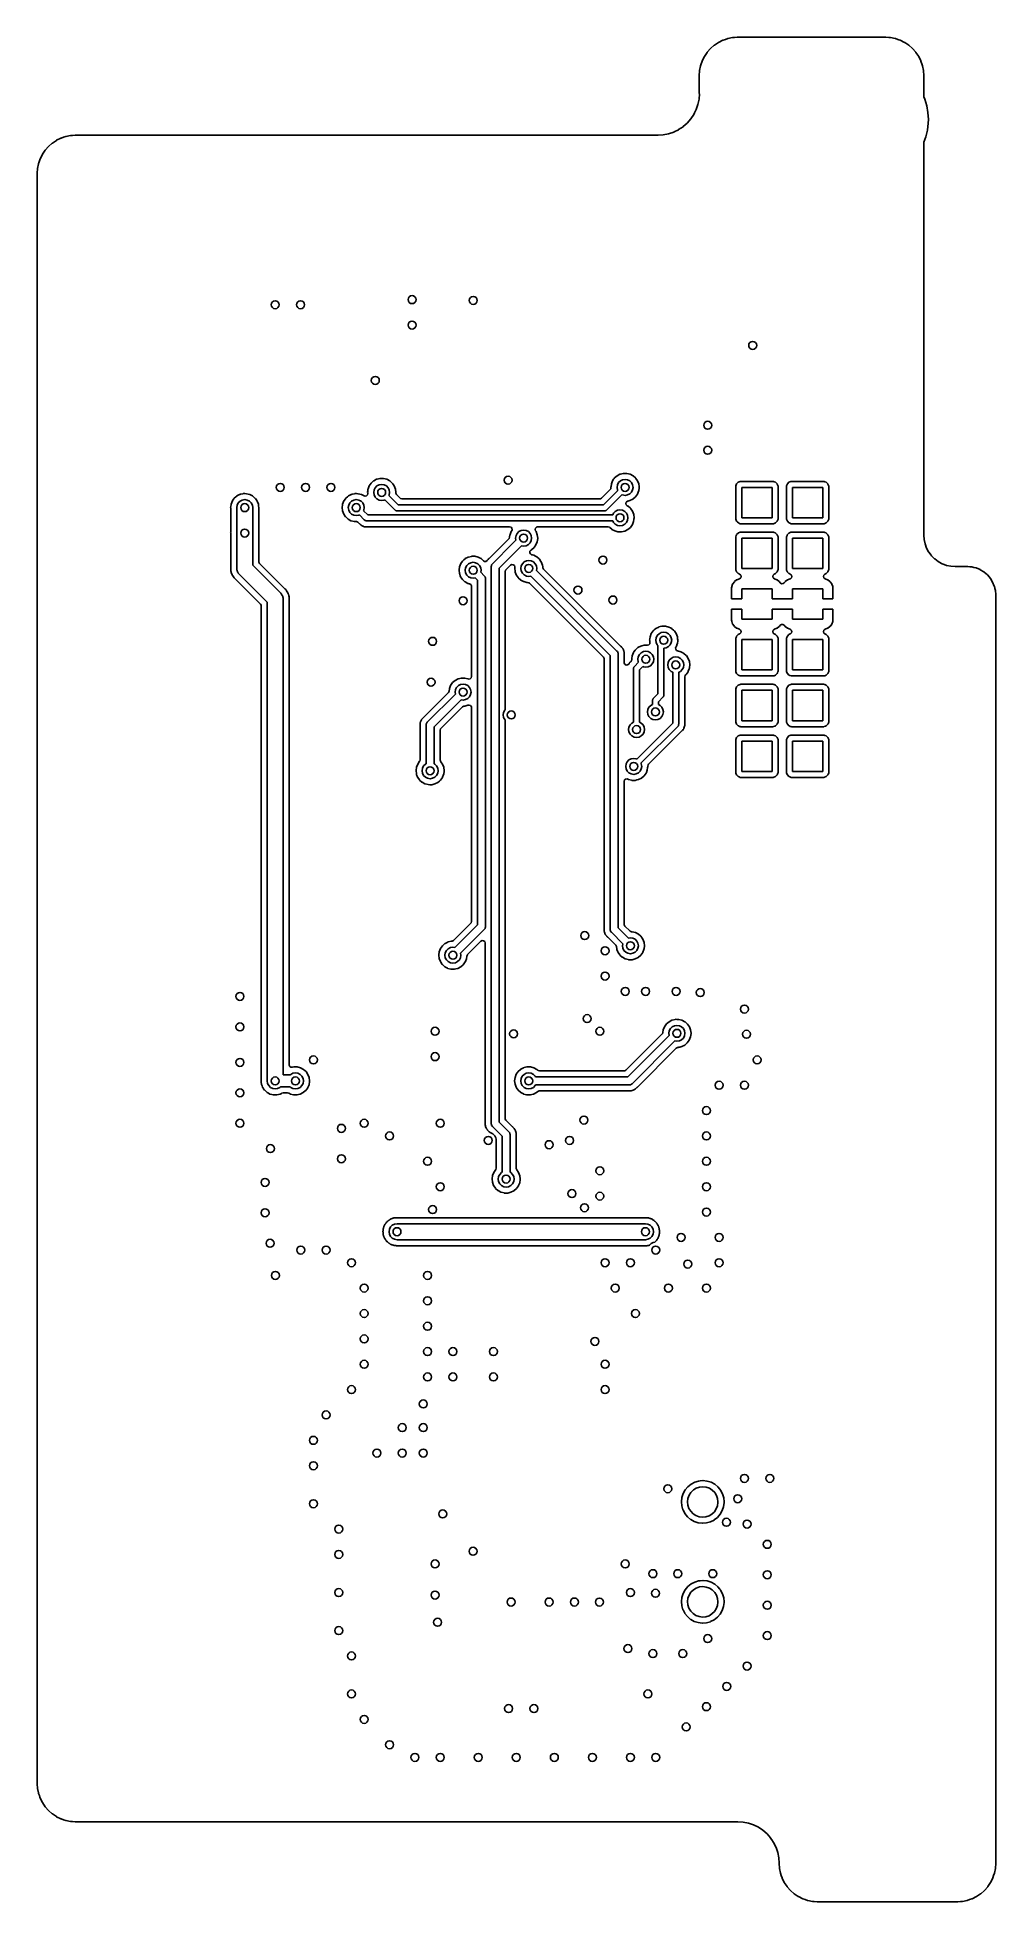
# Model space of a CAD drawing. Extents: x 1.61 to 3.5, y 0.06 to 3.74.
import ezdxf

# ---------------------------------------------------------------- set-up
doc = ezdxf.new("R2010")
doc.units = 0
doc.header["$MEASUREMENT"] = 0
doc.layers.add('BLACK', color=7, linetype='CONTINUOUS')

msp = doc.modelspace()

# ---------------------------------------------------------------- linework, layer by layer
at = {"layer": 'BLACK', "linetype": 'CONTINUOUS'}
for p, q in [((2.9321, 3.70764), (2.93847, 3.7149)), ((2.93847, 3.7149), (2.93865, 3.71508)), ((2.93865, 3.71508), (2.94591, 3.72144)), ((2.94591, 3.72144), (2.94611, 3.7216)), ((2.94611, 3.7216), (2.95414, 3.72696)), ((2.95414, 3.72696), (2.95436, 3.72709)), ((2.95436, 3.72709), (2.96302, 3.73136)), ((2.96302, 3.73136), (2.96325, 3.73146)), ((2.96325, 3.73146), (2.96799, 3.73307)), ((2.96799, 3.73307), (2.9724, 3.73456)), ((2.9724, 3.73456), (2.97264, 3.73463)), ((2.97264, 3.73463), (2.98211, 3.73651)), ((2.98211, 3.73651), (2.98236, 3.73655)), ((2.98236, 3.73655), (2.98568, 3.73676)), ((2.98568, 3.73676), (2.99136, 3.73714)), ((2.99136, 3.73714), (2.99153, 3.73711)), ((2.99153, 3.73711), (2.99153, 3.73713)), ((2.99153, 3.73713), (2.99184, 3.73713)), ((2.99184, 3.73713), (2.99213, 3.73703)), ((2.99213, 3.73703), (2.99242, 3.73713)), ((2.99242, 3.73713), (2.99253, 3.73713)), ((2.99253, 3.73713), (2.9929, 3.73719)), ((2.9929, 3.73719), (3.28269, 3.73719)), ((3.28269, 3.73719), (3.28306, 3.73713)), ((3.28306, 3.73713), (3.28317, 3.73713)), ((3.28317, 3.73713), (3.28346, 3.73703)), ((3.28346, 3.73703), (3.28376, 3.73713)), ((3.28376, 3.73713), (3.28406, 3.73713)), ((3.28406, 3.73711), (3.28423, 3.73714)), ((3.28406, 3.73713), (3.28406, 3.73711)), ((3.28423, 3.73714), (3.28991, 3.73676)), ((3.28991, 3.73676), (3.29323, 3.73655)), ((3.29323, 3.73655), (3.29348, 3.73651)), ((3.29348, 3.73651), (3.30295, 3.73463)), ((3.30295, 3.73463), (3.30319, 3.73456)), ((3.30319, 3.73456), (3.3076, 3.73307)), ((3.3076, 3.73307), (3.31, 3.73225)), ((3.31, 3.73225), (3.31234, 3.73146)), ((3.31234, 3.73146), (3.31234, 3.73146)), ((3.31234, 3.73146), (3.31257, 3.73136)), ((3.31257, 3.73136), (3.32124, 3.72709)), ((3.32124, 3.72709), (3.32145, 3.72696)), ((3.32145, 3.72696), (3.32948, 3.7216)), ((3.32948, 3.7216), (3.32968, 3.72144)), ((3.32968, 3.72144), (3.33695, 3.71508)), ((3.33695, 3.71508), (3.33712, 3.7149)), ((3.33712, 3.7149), (3.34349, 3.70764)), ((2.91703, 3.67143), (2.91892, 3.6809)), ((2.91892, 3.6809), (2.91898, 3.68115)), ((2.91898, 3.68115), (2.91948, 3.68261)), ((2.91948, 3.68261), (2.92209, 3.69029)), ((2.92209, 3.69029), (2.92218, 3.69053)), ((2.92218, 3.69053), (2.92645, 3.69919)), ((2.92645, 3.69919), (2.92658, 3.69941)), ((2.92658, 3.69941), (2.93195, 3.70744)), ((2.93195, 3.70744), (2.9321, 3.70764)), ((3.34349, 3.70764), (3.34365, 3.70744)), ((3.34365, 3.70744), (3.34901, 3.69941)), ((3.34901, 3.69941), (3.34914, 3.69919)), ((3.34914, 3.69919), (3.35341, 3.69053)), ((3.35341, 3.69053), (3.35351, 3.69029)), ((3.35351, 3.69029), (3.35611, 3.68261)), ((3.35611, 3.68261), (3.35661, 3.68115)), ((3.35661, 3.68115), (3.35668, 3.6809)), ((3.35668, 3.6809), (3.35856, 3.67143)), ((2.91636, 3.66064), (2.91642, 3.66101)), ((2.91636, 3.62676), (2.91636, 3.66064)), ((2.91641, 3.66218), (2.917, 3.67118)), ((2.91643, 3.66201), (2.91641, 3.66218)), ((2.91642, 3.66171), (2.91642, 3.66201)), ((2.91642, 3.66201), (2.91643, 3.66201)), ((2.91651, 3.66142), (2.91642, 3.66171)), ((2.91642, 3.66113), (2.91651, 3.66142)), ((2.91642, 3.66101), (2.91642, 3.66113)), ((2.917, 3.67118), (2.91703, 3.67143)), ((3.35856, 3.67143), (3.35859, 3.67118)), ((3.35859, 3.67118), (3.35918, 3.66218)), ((3.35917, 3.66171), (3.35908, 3.66142)), ((3.35908, 3.66142), (3.35917, 3.66113)), ((3.35918, 3.66218), (3.35916, 3.66201)), ((3.35916, 3.66201), (3.35917, 3.66201)), ((3.35917, 3.66201), (3.35917, 3.66171)), ((3.35917, 3.66113), (3.35917, 3.66101)), ((3.35917, 3.66101), (3.35923, 3.66064)), ((3.35923, 3.66064), (3.35923, 3.61965)), ((2.9103, 3.59465), (2.91374, 3.60479)), ((2.91374, 3.60479), (2.91583, 3.6153)), ((2.91583, 3.6153), (2.91653, 3.62598)), ((2.91638, 3.62662), (2.91636, 3.62676)), ((2.91636, 3.62656), (2.91638, 3.62662)), ((2.91636, 3.62645), (2.91636, 3.62656)), ((2.91641, 3.62645), (2.91636, 3.62645)), ((2.91645, 3.62617), (2.91641, 3.62645)), ((2.91651, 3.62598), (2.91645, 3.62617)), ((2.91645, 3.62617), (2.91645, 3.62617)), ((2.91653, 3.62598), (2.91651, 3.62598)), ((3.35923, 3.61965), (3.36113, 3.61521)), ((3.36113, 3.61521), (3.36499, 3.60217)), ((3.36499, 3.60217), (3.36733, 3.58877)), ((2.8845, 3.56102), (2.89255, 3.56808)), ((2.89255, 3.56808), (2.89961, 3.57613)), ((2.89961, 3.57613), (2.90556, 3.58504)), ((2.90556, 3.58504), (2.90707, 3.5881)), ((2.90707, 3.5881), (2.91027, 3.59459)), ((2.91027, 3.59459), (2.9103, 3.59465)), ((2.91027, 3.59459), (2.91027, 3.59459)), ((3.36788, 3.56778), (3.36624, 3.55428)), ((3.36733, 3.58877), (3.36811, 3.5752)), ((3.36811, 3.5752), (3.36788, 3.56778)), ((1.63313, 3.52216), (1.64039, 3.52853)), ((1.64039, 3.52853), (1.64059, 3.52868)), ((1.64059, 3.52868), (1.64863, 3.53405)), ((1.64863, 3.53405), (1.64884, 3.53418)), ((1.64884, 3.53418), (1.65751, 3.53845)), ((1.65751, 3.53845), (1.65774, 3.53854)), ((1.65774, 3.53854), (1.66248, 3.54015)), ((1.66248, 3.54015), (1.66688, 3.54165)), ((1.66688, 3.54165), (1.66713, 3.54171)), ((1.66713, 3.54171), (1.6766, 3.5436)), ((1.6766, 3.5436), (1.67685, 3.54363)), ((1.67685, 3.54363), (1.68016, 3.54385)), ((1.68016, 3.54385), (1.68585, 3.54422)), ((1.68585, 3.54422), (1.68602, 3.5442)), ((1.68602, 3.5442), (1.68602, 3.54421)), ((1.68602, 3.54421), (1.68632, 3.54421)), ((1.68632, 3.54421), (1.68661, 3.54412)), ((1.68661, 3.54412), (1.6869, 3.54421)), ((1.6869, 3.54421), (1.68702, 3.54421)), ((1.68702, 3.54421), (1.68739, 3.54427)), ((1.68739, 3.54427), (2.83387, 3.54427)), ((2.83387, 3.54427), (2.83399, 3.54425)), ((2.83399, 3.54425), (2.83401, 3.54426)), ((2.83401, 3.54426), (2.83405, 3.54427)), ((2.83405, 3.54427), (2.83417, 3.54427)), ((2.83417, 3.54427), (2.83465, 3.54412)), ((2.83465, 3.54412), (2.83465, 3.5441)), ((2.83465, 3.5441), (2.83506, 3.54412)), ((2.83506, 3.54412), (2.84527, 3.54479)), ((2.84527, 3.54479), (2.84533, 3.5448)), ((2.84527, 3.54479), (2.84527, 3.54479)), ((2.84533, 3.5448), (2.8454, 3.54481)), ((2.8454, 3.54481), (2.85578, 3.54687)), ((2.8454, 3.54481), (2.8454, 3.54481)), ((2.85578, 3.54687), (2.85584, 3.54689)), ((2.85578, 3.54687), (2.85578, 3.54687)), ((2.85584, 3.54689), (2.86598, 3.55033)), ((2.86598, 3.55033), (2.86707, 3.55086)), ((2.86707, 3.55086), (2.87553, 3.55504)), ((2.87553, 3.55504), (2.87559, 3.55507)), ((2.87553, 3.55504), (2.87553, 3.55504)), ((2.87559, 3.55507), (2.87564, 3.5551)), ((2.87564, 3.5551), (2.88444, 3.56098)), ((2.87564, 3.5551), (2.87564, 3.5551)), ((2.88444, 3.56098), (2.8845, 3.56102)), ((2.88444, 3.56098), (2.88444, 3.56098)), ((3.36307, 3.54106), (3.35923, 3.53057)), ((3.35923, 3.53057), (3.35923, 2.75668)), ((3.36624, 3.55428), (3.36307, 3.54106)), ((1.61397, 3.4897), (1.61657, 3.49738)), ((1.61657, 3.49738), (1.61667, 3.49761)), ((1.61667, 3.49761), (1.62094, 3.50627)), ((1.62094, 3.50627), (1.62107, 3.50649)), ((1.62107, 3.50649), (1.62643, 3.51452)), ((1.62643, 3.51452), (1.62659, 3.51472)), ((1.62659, 3.51472), (1.63295, 3.52198)), ((1.63295, 3.52198), (1.63313, 3.52216)), ((1.61085, 3.46773), (1.61091, 3.4681)), ((1.61085, 0.296052), (1.61085, 3.46773)), ((1.6109, 3.46927), (1.61149, 3.47827)), ((1.61092, 3.4691), (1.6109, 3.46927)), ((1.61091, 3.46879), (1.61091, 3.4691)), ((1.61091, 3.4691), (1.61092, 3.4691)), ((1.611, 3.4685), (1.61091, 3.46879)), ((1.61091, 3.46821), (1.611, 3.4685)), ((1.61091, 3.4681), (1.61091, 3.46821)), ((1.61149, 3.47827), (1.61152, 3.47852)), ((1.61152, 3.47852), (1.6134, 3.48799)), ((1.6134, 3.48799), (1.61347, 3.48823)), ((1.61347, 3.48823), (1.61397, 3.4897)), ((2.28652, 2.86753), (2.28087, 2.86617)), ((2.28681, 2.8676), (2.28652, 2.86753)), ((2.28652, 2.86753), (2.28652, 2.86753)), ((2.29014, 2.86758), (2.28681, 2.8676)), ((2.29318, 2.86756), (2.29014, 2.86758)), ((2.29348, 2.86756), (2.29318, 2.86756)), ((2.29318, 2.86756), (2.29318, 2.86756)), ((2.29996, 2.86594), (2.29348, 2.86756)), ((2.74858, 2.86749), (2.74749, 2.86594)), ((2.74935, 2.86859), (2.74858, 2.86749)), ((2.75438, 2.87298), (2.74935, 2.86859)), ((2.75985, 2.8758), (2.75438, 2.87298)), ((2.76005, 2.8759), (2.75985, 2.8758)), ((2.76032, 2.87604), (2.76005, 2.8759)), ((2.76005, 2.8759), (2.76005, 2.8759)), ((2.76087, 2.87617), (2.76032, 2.87604)), ((2.76652, 2.87753), (2.76087, 2.87617)), ((2.76681, 2.8776), (2.76652, 2.87753)), ((2.76652, 2.87753), (2.76652, 2.87753)), ((2.77014, 2.87758), (2.76681, 2.8776)), ((2.77318, 2.87756), (2.77014, 2.87758)), ((2.77348, 2.87756), (2.77318, 2.87756)), ((2.77318, 2.87756), (2.77318, 2.87756)), ((2.77996, 2.87594), (2.77348, 2.87756)), ((2.78586, 2.87281), (2.77996, 2.87594)), ((2.78608, 2.87261), (2.78586, 2.87281)), ((2.79037, 2.86879), (2.78608, 2.87261)), ((2.78608, 2.87261), (2.78608, 2.87261)), ((2.79084, 2.86837), (2.79037, 2.86879)), ((2.79101, 2.86813), (2.79084, 2.86837)), ((2.79145, 2.86749), (2.79101, 2.86813)), ((2.79101, 2.86813), (2.79101, 2.86813)), ((2.79462, 2.86287), (2.79145, 2.86749)), ((2.00262, 2.83144), (1.99935, 2.82859)), ((2.00416, 2.83278), (2.00262, 2.83144)), ((2.00438, 2.83298), (2.00416, 2.83278)), ((2.00416, 2.83278), (2.00416, 2.83278)), ((2.00985, 2.8358), (2.00438, 2.83298)), ((2.01005, 2.8359), (2.00985, 2.8358)), ((2.01032, 2.83604), (2.01005, 2.8359)), ((2.01005, 2.8359), (2.01005, 2.8359)), ((2.01171, 2.83637), (2.01032, 2.83604)), ((2.01652, 2.83753), (2.01171, 2.83637)), ((2.01681, 2.8376), (2.01652, 2.83753)), ((2.01652, 2.83753), (2.01652, 2.83753)), ((2.02014, 2.83758), (2.01681, 2.8376)), ((2.02318, 2.83756), (2.02014, 2.83758)), ((2.02348, 2.83756), (2.02318, 2.83756)), ((2.02318, 2.83756), (2.02318, 2.83756)), ((2.02996, 2.83594), (2.02348, 2.83756)), ((2.0311, 2.83533), (2.02996, 2.83594)), ((2.03521, 2.83315), (2.0311, 2.83533)), ((2.03586, 2.83281), (2.03521, 2.83315)), ((2.03608, 2.83261), (2.03586, 2.83281)), ((2.03789, 2.831), (2.03608, 2.83261)), ((2.03608, 2.83261), (2.03608, 2.83261)), ((2.04084, 2.82837), (2.03789, 2.831)), ((2.22262, 2.83144), (2.21935, 2.82859)), ((2.22416, 2.83278), (2.22262, 2.83144)), ((2.22438, 2.83298), (2.22416, 2.83278)), ((2.22416, 2.83278), (2.22416, 2.83278)), ((2.22985, 2.8358), (2.22438, 2.83298)), ((2.23005, 2.8359), (2.22985, 2.8358)), ((2.23032, 2.83604), (2.23005, 2.8359)), ((2.23005, 2.8359), (2.23005, 2.8359)), ((2.23171, 2.83637), (2.23032, 2.83604)), ((2.23652, 2.83753), (2.23171, 2.83637)), ((2.23681, 2.8376), (2.23652, 2.83753)), ((2.23652, 2.83753), (2.23652, 2.83753)), ((2.24014, 2.83758), (2.23681, 2.8376)), ((2.24318, 2.83756), (2.24014, 2.83758)), ((2.24348, 2.83756), (2.24318, 2.83756)), ((2.24318, 2.83756), (2.24318, 2.83756)), ((2.24996, 2.83594), (2.24348, 2.83756)), ((2.25022, 2.8358), (2.24996, 2.83594)), ((2.25521, 2.83315), (2.25022, 2.8358)), ((2.25022, 2.8358), (2.25022, 2.8358)), ((2.25737, 2.83258), (2.25521, 2.83315)), ((2.26008, 2.83328), (2.25737, 2.83258)), ((2.26198, 2.83533), (2.26008, 2.83328)), ((2.26246, 2.83808), (2.26198, 2.83533)), ((2.26255, 2.84281), (2.26222, 2.84029)), ((2.26222, 2.84029), (2.26244, 2.83831)), ((2.26244, 2.83831), (2.26246, 2.83808)), ((2.26305, 2.84661), (2.26255, 2.84281)), ((2.26309, 2.84691), (2.26305, 2.84661)), ((2.26305, 2.84661), (2.26305, 2.84661)), ((2.26552, 2.85313), (2.26309, 2.84691)), ((2.26935, 2.85859), (2.26552, 2.85313)), ((2.27276, 2.86156), (2.26935, 2.85859)), ((2.27416, 2.86278), (2.27276, 2.86156)), ((2.27438, 2.86298), (2.27416, 2.86278)), ((2.27416, 2.86278), (2.27416, 2.86278)), ((2.27425, 2.84), (2.27502, 2.84487)), ((2.27502, 2.83513), (2.27425, 2.84)), ((2.27465, 2.86311), (2.27438, 2.86298)), ((2.28005, 2.8659), (2.27465, 2.86311)), ((2.27502, 2.84487), (2.27726, 2.84926)), ((2.27726, 2.83074), (2.27502, 2.83513)), ((2.27726, 2.84926), (2.28074, 2.85274)), ((2.28074, 2.82726), (2.27726, 2.83074)), ((2.28032, 2.86604), (2.28005, 2.8659)), ((2.28005, 2.8659), (2.28005, 2.8659)), ((2.28087, 2.86617), (2.28032, 2.86604)), ((2.28074, 2.85274), (2.28513, 2.85498)), ((2.28513, 2.85498), (2.29, 2.85575)), ((2.29, 2.85575), (2.29487, 2.85498)), ((2.29487, 2.85498), (2.29926, 2.85274)), ((2.29926, 2.85274), (2.30274, 2.84926)), ((2.30586, 2.86281), (2.29996, 2.86594)), ((2.30274, 2.84926), (2.30498, 2.84487)), ((2.30498, 2.83513), (2.30438, 2.83397)), ((2.30438, 2.83397), (2.32276, 2.81559)), ((2.30498, 2.84487), (2.30575, 2.84)), ((2.30575, 2.84), (2.30498, 2.83513)), ((2.30608, 2.86261), (2.30586, 2.86281)), ((2.30945, 2.85961), (2.30608, 2.86261)), ((2.30608, 2.86261), (2.30608, 2.86261)), ((2.31084, 2.85837), (2.30945, 2.85961)), ((2.31101, 2.85813), (2.31084, 2.85837)), ((2.31192, 2.8568), (2.31101, 2.85813)), ((2.31101, 2.85813), (2.31101, 2.85813)), ((2.31462, 2.85287), (2.31192, 2.8568)), ((2.31698, 2.84663), (2.31462, 2.85287)), ((2.31702, 2.84633), (2.31698, 2.84663)), ((2.31771, 2.84059), (2.31702, 2.84633)), ((2.31778, 2.84), (2.31771, 2.84059)), ((2.31778, 2.83984), (2.31778, 2.84)), ((2.31778, 2.83942), (2.31778, 2.83984)), ((2.31778, 2.83984), (2.31778, 2.83984)), ((2.31781, 2.83942), (2.31778, 2.83942)), ((2.31789, 2.83831), (2.31781, 2.83942)), ((2.31923, 2.83586), (2.31789, 2.83831)), ((2.32621, 2.82887), (2.31923, 2.83586)), ((2.74083, 2.84592), (2.72379, 2.82887)), ((2.72724, 2.81559), (2.75562, 2.84397)), ((2.76397, 2.83562), (2.73386, 2.80551)), ((2.74177, 2.84722), (2.74083, 2.84592)), ((2.74221, 2.8497), (2.74177, 2.84722)), ((2.74225, 2.84969), (2.74221, 2.8497)), ((2.74239, 2.85161), (2.74222, 2.85029)), ((2.74222, 2.85029), (2.74225, 2.84999)), ((2.74225, 2.84999), (2.74226, 2.84997)), ((2.74226, 2.84997), (2.74225, 2.84995)), ((2.74225, 2.84995), (2.74225, 2.84969)), ((2.74305, 2.85661), (2.74239, 2.85161)), ((2.74309, 2.85691), (2.74305, 2.85661)), ((2.74305, 2.85661), (2.74305, 2.85661)), ((2.74552, 2.86313), (2.74309, 2.85691)), ((2.74749, 2.86594), (2.74552, 2.86313)), ((2.75425, 2.85), (2.75502, 2.85487)), ((2.75502, 2.84513), (2.75425, 2.85)), ((2.75502, 2.85487), (2.75726, 2.85926)), ((2.75562, 2.84397), (2.75502, 2.84513)), ((2.75726, 2.85926), (2.76074, 2.86274)), ((2.76074, 2.86274), (2.76513, 2.86498)), ((2.76513, 2.83502), (2.76397, 2.83562)), ((2.76513, 2.86498), (2.77, 2.86575)), ((2.77, 2.83425), (2.76513, 2.83502)), ((2.77, 2.86575), (2.77487, 2.86498)), ((2.77487, 2.83502), (2.77, 2.83425)), ((2.77487, 2.86498), (2.77926, 2.86274)), ((2.77926, 2.83726), (2.77487, 2.83502)), ((2.77926, 2.86274), (2.78274, 2.85926)), ((2.78274, 2.84074), (2.77926, 2.83726)), ((2.78274, 2.85926), (2.78498, 2.85487)), ((2.78498, 2.84513), (2.78274, 2.84074)), ((2.78498, 2.85487), (2.78575, 2.85)), ((2.78575, 2.85), (2.78498, 2.84513)), ((2.78537, 2.82686), (2.79045, 2.8312)), ((2.79045, 2.8312), (2.79434, 2.83662)), ((2.79434, 2.83662), (2.79503, 2.83831)), ((2.79698, 2.85663), (2.79462, 2.86287)), ((2.79503, 2.83831), (2.79672, 2.84253)), ((2.79672, 2.84253), (2.79683, 2.84281)), ((2.79672, 2.84253), (2.79672, 2.84253)), ((2.79683, 2.84281), (2.79778, 2.84942)), ((2.79759, 2.85161), (2.79698, 2.85663)), ((2.79771, 2.85059), (2.79759, 2.85161)), ((2.79778, 2.85), (2.79771, 2.85059)), ((2.79778, 2.84942), (2.79778, 2.85)), ((2.98829, 2.85277), (2.98817, 2.85176)), ((2.98817, 2.85176), (2.98817, 2.78824)), ((2.99007, 2.8568), (2.98829, 2.85277)), ((2.99318, 2.85992), (2.99007, 2.8568)), ((2.99721, 2.86171), (2.99318, 2.85992)), ((2.99781, 2.86178), (2.99721, 2.86171)), ((2.9981, 2.86181), (2.99781, 2.86178)), ((2.99824, 2.86183), (2.9981, 2.86181)), ((2.9981, 2.86181), (2.9981, 2.86181)), ((3.06176, 2.86183), (2.99824, 2.86183)), ((3, 2.79), (3, 2.85)), ((3, 2.85), (3.06, 2.85)), ((3.06, 2.85), (3.06, 2.79)), ((3.06277, 2.86171), (3.06176, 2.86183)), ((3.06404, 2.86115), (3.06277, 2.86171)), ((3.06638, 2.86012), (3.06404, 2.86115)), ((3.0668, 2.85993), (3.06638, 2.86012)), ((3.06638, 2.86012), (3.06638, 2.86012)), ((3.06992, 2.85682), (3.0668, 2.85993)), ((3.0701, 2.8564), (3.06992, 2.85682)), ((3.07145, 2.85337), (3.0701, 2.8564)), ((3.07171, 2.85279), (3.07145, 2.85337)), ((3.07183, 2.85176), (3.07171, 2.85279)), ((3.07183, 2.78824), (3.07183, 2.85176)), ((3.08829, 2.85277), (3.08817, 2.85176)), ((3.08817, 2.85176), (3.08817, 2.78824)), ((3.09007, 2.8568), (3.08829, 2.85277)), ((3.09318, 2.85992), (3.09007, 2.8568)), ((3.09721, 2.86171), (3.09318, 2.85992)), ((3.09781, 2.86178), (3.09721, 2.86171)), ((3.0981, 2.86181), (3.09781, 2.86178)), ((3.09824, 2.86183), (3.0981, 2.86181)), ((3.0981, 2.86181), (3.0981, 2.86181)), ((3.16176, 2.86183), (3.09824, 2.86183)), ((3.1, 2.79), (3.1, 2.85)), ((3.1, 2.85), (3.16, 2.85)), ((3.16, 2.85), (3.16, 2.79)), ((3.16277, 2.86171), (3.16176, 2.86183)), ((3.16404, 2.86115), (3.16277, 2.86171)), ((3.16638, 2.86012), (3.16404, 2.86115)), ((3.1668, 2.85993), (3.16638, 2.86012)), ((3.16638, 2.86012), (3.16638, 2.86012)), ((3.16992, 2.85682), (3.1668, 2.85993)), ((3.1701, 2.8564), (3.16992, 2.85682)), ((3.17145, 2.85337), (3.1701, 2.8564)), ((3.17171, 2.85279), (3.17145, 2.85337)), ((3.17183, 2.85176), (3.17171, 2.85279)), ((3.17183, 2.78824), (3.17183, 2.85176)), ((1.99293, 2.81567), (1.99222, 2.81029)), ((1.99222, 2.81029), (1.9923, 2.80958)), ((1.9923, 2.80958), (1.99239, 2.80874)), ((1.99239, 2.80874), (1.99242, 2.8082)), ((1.99242, 2.8082), (1.99242, 2.76214)), ((1.99305, 2.81661), (1.99293, 2.81567)), ((1.99309, 2.81691), (1.99305, 2.81661)), ((1.99305, 2.81661), (1.99305, 2.81661)), ((1.99552, 2.82313), (1.99309, 2.81691)), ((1.99603, 2.82386), (1.99552, 2.82313)), ((1.99851, 2.82739), (1.99603, 2.82386)), ((1.99935, 2.82859), (1.99851, 2.82739)), ((2.00425, 2.81), (2.00502, 2.81487)), ((2.00425, 2.69), (2.00425, 2.81)), ((2.00502, 2.81487), (2.00726, 2.81926)), ((2.00726, 2.81926), (2.01074, 2.82274)), ((2.01074, 2.82274), (2.01513, 2.82498)), ((2.01513, 2.82498), (2.02, 2.82575)), ((2.02, 2.82575), (2.02487, 2.82498)), ((2.02487, 2.82498), (2.02926, 2.82274)), ((2.02926, 2.82274), (2.03274, 2.81926)), ((2.03274, 2.81926), (2.03498, 2.81487)), ((2.03498, 2.81487), (2.03575, 2.81)), ((2.03575, 2.81), (2.03575, 2.69652)), ((2.04101, 2.82813), (2.04084, 2.82837)), ((2.04399, 2.82379), (2.04101, 2.82813)), ((2.04101, 2.82813), (2.04101, 2.82813)), ((2.04462, 2.82287), (2.04399, 2.82379)), ((2.04698, 2.81663), (2.04462, 2.82287)), ((2.04744, 2.81281), (2.04698, 2.81663)), ((2.04771, 2.81059), (2.04744, 2.81281)), ((2.04758, 2.80769), (2.04763, 2.80839)), ((2.04758, 2.76197), (2.04758, 2.80769)), ((2.04763, 2.80839), (2.04775, 2.80926)), ((2.04775, 2.81029), (2.04771, 2.81059)), ((2.04778, 2.81), (2.04775, 2.81029)), ((2.04775, 2.80926), (2.04778, 2.80942)), ((2.04775, 2.80926), (2.04775, 2.80926)), ((2.04778, 2.80942), (2.04778, 2.81)), ((2.21293, 2.81567), (2.21222, 2.81029)), ((2.21222, 2.81029), (2.21295, 2.80366)), ((2.21305, 2.81661), (2.21293, 2.81567)), ((2.21295, 2.80366), (2.21525, 2.79739)), ((2.21309, 2.81691), (2.21305, 2.81661)), ((2.21305, 2.81661), (2.21305, 2.81661)), ((2.21552, 2.82313), (2.21309, 2.81691)), ((2.21525, 2.79739), (2.21897, 2.79185)), ((2.21603, 2.82386), (2.21552, 2.82313)), ((2.21851, 2.82739), (2.21603, 2.82386)), ((2.21935, 2.82859), (2.21851, 2.82739)), ((2.22425, 2.81), (2.22502, 2.81487)), ((2.22502, 2.80513), (2.22425, 2.81)), ((2.22502, 2.81487), (2.22726, 2.81926)), ((2.22726, 2.80074), (2.22502, 2.80513)), ((2.22726, 2.81926), (2.23074, 2.82274)), ((2.23074, 2.79726), (2.22726, 2.80074)), ((2.23074, 2.82274), (2.23513, 2.82498)), ((2.23513, 2.79502), (2.23074, 2.79726)), ((2.23513, 2.82498), (2.24, 2.82575)), ((2.24, 2.79425), (2.23513, 2.79502)), ((2.24, 2.82575), (2.24487, 2.82498)), ((2.24487, 2.79502), (2.24, 2.79425)), ((2.24487, 2.82498), (2.24926, 2.82274)), ((2.24603, 2.79562), (2.24487, 2.79502)), ((2.25582, 2.78582), (2.24603, 2.79562)), ((2.24926, 2.82274), (2.25274, 2.81926)), ((2.25274, 2.81926), (2.25498, 2.81487)), ((2.25498, 2.80513), (2.25438, 2.80397)), ((2.25438, 2.80397), (2.26245, 2.79591)), ((2.25498, 2.81487), (2.25575, 2.81)), ((2.25575, 2.81), (2.25498, 2.80513)), ((2.26245, 2.79591), (2.74555, 2.79591)), ((2.28513, 2.82502), (2.28074, 2.82726)), ((2.29, 2.82425), (2.28513, 2.82502)), ((2.29487, 2.82502), (2.29, 2.82425)), ((2.29603, 2.82562), (2.29487, 2.82502)), ((2.31614, 2.80551), (2.29603, 2.82562)), ((2.31681, 2.80512), (2.31614, 2.80551)), ((2.31736, 2.80457), (2.31681, 2.80512)), ((2.31811, 2.80437), (2.31736, 2.80457)), ((2.31879, 2.80398), (2.31811, 2.80437)), ((2.31956, 2.80398), (2.31879, 2.80398)), ((2.32031, 2.80378), (2.31956, 2.80398)), ((2.72969, 2.80378), (2.32031, 2.80378)), ((2.32276, 2.81559), (2.72724, 2.81559)), ((2.32703, 2.82821), (2.32621, 2.82887)), ((2.32972, 2.82742), (2.32703, 2.82821)), ((2.72028, 2.82742), (2.32972, 2.82742)), ((2.72134, 2.82754), (2.72028, 2.82742)), ((2.72379, 2.82887), (2.72134, 2.82754)), ((2.73044, 2.80398), (2.72969, 2.80378)), ((2.73121, 2.80398), (2.73044, 2.80398)), ((2.73189, 2.80437), (2.73121, 2.80398)), ((2.73264, 2.80457), (2.73189, 2.80437)), ((2.73319, 2.80512), (2.73264, 2.80457)), ((2.73386, 2.80551), (2.73319, 2.80512)), ((2.74555, 2.79591), (2.74726, 2.79926)), ((2.74726, 2.79926), (2.75074, 2.80274)), ((2.75074, 2.80274), (2.75513, 2.80498)), ((2.75513, 2.80498), (2.76, 2.80575)), ((2.76, 2.80575), (2.76487, 2.80498)), ((2.76487, 2.80498), (2.76926, 2.80274)), ((2.76926, 2.80274), (2.77274, 2.79926)), ((2.77152, 2.81839), (2.77246, 2.82102)), ((2.77215, 2.81567), (2.77152, 2.81839)), ((2.77415, 2.81372), (2.77215, 2.81567)), ((2.77246, 2.82102), (2.77468, 2.82272)), ((2.77274, 2.79926), (2.77498, 2.79487)), ((2.77559, 2.81295), (2.77415, 2.81372)), ((2.77468, 2.82272), (2.77536, 2.82293)), ((2.77498, 2.79487), (2.77575, 2.79)), ((2.77536, 2.82293), (2.77941, 2.82386)), ((2.77586, 2.81281), (2.77559, 2.81295)), ((2.77559, 2.81295), (2.77559, 2.81295)), ((2.77608, 2.81261), (2.77586, 2.81281)), ((2.78042, 2.80874), (2.77608, 2.81261)), ((2.77608, 2.81261), (2.77608, 2.81261)), ((2.77941, 2.82386), (2.78537, 2.82686)), ((2.78084, 2.80837), (2.78042, 2.80874)), ((2.78101, 2.80813), (2.78084, 2.80837)), ((2.78131, 2.80769), (2.78101, 2.80813)), ((2.78101, 2.80813), (2.78101, 2.80813)), ((2.78462, 2.80287), (2.78131, 2.80769)), ((2.78698, 2.79663), (2.78462, 2.80287)), ((2.78778, 2.79), (2.78698, 2.79663)), ((1.99238, 2.7615), (1.99222, 2.76029)), ((1.99222, 2.76029), (1.9923, 2.75958)), ((1.9923, 2.75958), (1.99239, 2.75874)), ((1.99242, 2.76214), (1.99238, 2.7615)), ((1.99239, 2.75874), (1.99242, 2.7582)), ((1.99242, 2.7582), (1.99242, 2.69113)), ((2.04761, 2.76138), (2.04758, 2.76197)), ((2.04758, 2.75769), (2.04763, 2.75839)), ((2.04758, 2.70348), (2.04758, 2.75769)), ((2.04771, 2.76059), (2.04761, 2.76138)), ((2.04763, 2.75839), (2.04775, 2.75926)), ((2.04778, 2.76), (2.04771, 2.76059)), ((2.04775, 2.75926), (2.04778, 2.75942)), ((2.04775, 2.75926), (2.04775, 2.75926)), ((2.04778, 2.75942), (2.04778, 2.76)), ((2.21897, 2.79185), (2.21919, 2.79165)), ((2.21919, 2.79165), (2.21919, 2.79165)), ((2.21919, 2.79165), (2.22369, 2.78756)), ((2.22369, 2.78756), (2.22369, 2.78756)), ((2.22369, 2.78756), (2.22391, 2.78735)), ((2.22391, 2.78735), (2.22417, 2.78721)), ((2.22417, 2.78721), (2.22417, 2.78721)), ((2.22417, 2.78721), (2.22951, 2.78431)), ((2.22951, 2.78431), (2.22951, 2.78431)), ((2.22951, 2.78431), (2.22977, 2.78417)), ((2.22977, 2.78417), (2.23006, 2.78409)), ((2.23006, 2.78409), (2.23594, 2.78255)), ((2.23594, 2.78255), (2.23594, 2.78255)), ((2.23594, 2.78255), (2.23623, 2.78248)), ((2.23623, 2.78248), (2.24053, 2.78241)), ((2.24053, 2.78241), (2.2432, 2.78158)), ((2.2432, 2.78158), (2.24396, 2.78096)), ((2.24396, 2.78096), (2.24651, 2.77841)), ((2.24651, 2.77841), (2.24689, 2.77797)), ((2.24689, 2.77797), (2.24749, 2.77722)), ((2.24749, 2.77722), (2.24772, 2.77692)), ((2.24772, 2.77692), (2.24803, 2.77671)), ((2.24803, 2.77671), (2.24803, 2.77671)), ((2.24803, 2.77671), (2.24962, 2.77561)), ((2.24962, 2.77561), (2.24975, 2.77552)), ((2.24975, 2.77552), (2.25161, 2.77415)), ((2.25161, 2.77415), (2.25188, 2.77405)), ((2.25188, 2.77405), (2.25211, 2.77389)), ((2.25211, 2.77389), (2.25246, 2.77378)), ((2.25246, 2.77378), (2.25246, 2.77378)), ((2.25246, 2.77378), (2.25326, 2.77353)), ((2.25326, 2.77353), (2.25431, 2.7732)), ((2.25431, 2.7732), (2.25446, 2.77315)), ((2.25446, 2.77315), (2.25629, 2.7725)), ((2.2565, 2.78544), (2.25582, 2.78582)), ((2.25629, 2.7725), (2.25629, 2.7725)), ((2.25629, 2.7725), (2.25664, 2.77238)), ((2.25705, 2.78489), (2.2565, 2.78544)), ((2.25664, 2.77238), (2.25692, 2.77237)), ((2.25692, 2.77237), (2.25692, 2.77237)), ((2.25692, 2.77237), (2.25719, 2.77228)), ((2.2578, 2.78468), (2.25705, 2.78489)), ((2.25719, 2.77228), (2.25745, 2.77226)), ((2.25745, 2.77226), (2.25953, 2.77226)), ((2.25847, 2.7843), (2.2578, 2.78468)), ((2.25925, 2.7843), (2.25847, 2.7843)), ((2.26, 2.78409), (2.25925, 2.7843)), ((2.25953, 2.77226), (2.25972, 2.77226)), ((2.25972, 2.77226), (2.26197, 2.77217)), ((2.74555, 2.78409), (2.26, 2.78409)), ((2.26197, 2.77217), (2.26225, 2.77225)), ((2.26225, 2.77225), (2.26257, 2.77226)), ((2.26257, 2.77226), (2.54239, 2.77226)), ((2.54239, 2.77226), (2.54507, 2.77148)), ((2.54305, 2.75661), (2.54241, 2.75173)), ((2.54309, 2.75691), (2.54305, 2.75661)), ((2.54305, 2.75661), (2.54305, 2.75661)), ((2.54552, 2.76313), (2.54309, 2.75691)), ((2.54507, 2.77148), (2.5469, 2.76936)), ((2.54569, 2.76337), (2.54552, 2.76313)), ((2.54645, 2.76445), (2.54569, 2.76337)), ((2.54569, 2.76337), (2.54569, 2.76337)), ((2.5473, 2.7666), (2.54645, 2.76445)), ((2.5469, 2.76936), (2.5473, 2.7666)), ((2.55502, 2.75487), (2.55726, 2.75926)), ((2.55726, 2.75926), (2.56074, 2.76274)), ((2.56074, 2.76274), (2.56513, 2.76498)), ((2.56513, 2.76498), (2.57, 2.76575)), ((2.57, 2.76575), (2.57487, 2.76498)), ((2.57487, 2.76498), (2.57926, 2.76274)), ((2.57926, 2.76274), (2.58274, 2.75926)), ((2.58274, 2.75926), (2.58498, 2.75487)), ((2.59263, 2.76715), (2.59334, 2.76985)), ((2.5935, 2.76449), (2.59263, 2.76715)), ((2.59334, 2.76985), (2.59539, 2.77175)), ((2.59363, 2.76431), (2.5935, 2.76449)), ((2.59462, 2.76287), (2.59363, 2.76431)), ((2.59698, 2.75663), (2.59462, 2.76287)), ((2.59539, 2.77175), (2.59759, 2.77226)), ((2.59778, 2.75), (2.59698, 2.75663)), ((2.59759, 2.77226), (2.73659, 2.77226)), ((2.73659, 2.77226), (2.73927, 2.77148)), ((2.73927, 2.77148), (2.73993, 2.77097)), ((2.73993, 2.77097), (2.74369, 2.76756)), ((2.74369, 2.76756), (2.74369, 2.76756)), ((2.74369, 2.76756), (2.74391, 2.76735)), ((2.74391, 2.76735), (2.74417, 2.76721)), ((2.74417, 2.76721), (2.74417, 2.76721)), ((2.74417, 2.76721), (2.74951, 2.76431)), ((2.74726, 2.78074), (2.74555, 2.78409)), ((2.75074, 2.77726), (2.74726, 2.78074)), ((2.74951, 2.76431), (2.74951, 2.76431)), ((2.74951, 2.76431), (2.74977, 2.76417)), ((2.74977, 2.76417), (2.75006, 2.76409)), ((2.75006, 2.76409), (2.75594, 2.76255)), ((2.75513, 2.77502), (2.75074, 2.77726)), ((2.76, 2.77425), (2.75513, 2.77502)), ((2.75594, 2.76255), (2.75594, 2.76255)), ((2.75594, 2.76255), (2.75623, 2.76248)), ((2.75623, 2.76248), (2.75963, 2.76242)), ((2.75963, 2.76242), (2.7626, 2.76238)), ((2.76487, 2.77502), (2.76, 2.77425)), ((2.7626, 2.76238), (2.7626, 2.76238)), ((2.7626, 2.76238), (2.7629, 2.76237)), ((2.7629, 2.76237), (2.7632, 2.76244)), ((2.7632, 2.76244), (2.76621, 2.76313)), ((2.7632, 2.76244), (2.7632, 2.76244)), ((2.76926, 2.77726), (2.76487, 2.77502)), ((2.76621, 2.76313), (2.76941, 2.76386)), ((2.77274, 2.78074), (2.76926, 2.77726)), ((2.76941, 2.76386), (2.77537, 2.76686)), ((2.77498, 2.78513), (2.77274, 2.78074)), ((2.77575, 2.79), (2.77498, 2.78513)), ((2.77537, 2.76686), (2.78045, 2.7712)), ((2.78045, 2.7712), (2.78434, 2.77662)), ((2.78434, 2.77662), (2.78446, 2.77689)), ((2.78446, 2.77689), (2.78672, 2.78253)), ((2.78672, 2.78253), (2.78683, 2.78281)), ((2.78672, 2.78253), (2.78672, 2.78253)), ((2.78683, 2.78281), (2.78742, 2.78689)), ((2.78742, 2.78689), (2.78761, 2.78824)), ((2.78761, 2.78824), (2.78775, 2.78926)), ((2.78775, 2.78926), (2.78778, 2.78942)), ((2.78775, 2.78926), (2.78775, 2.78926)), ((2.78778, 2.78942), (2.78778, 2.79)), ((2.98817, 2.78824), (2.98829, 2.78721)), ((2.98829, 2.78721), (2.99008, 2.78318)), ((2.98988, 2.75638), (2.98941, 2.75531)), ((2.99007, 2.7568), (2.98988, 2.75638)), ((2.98988, 2.75638), (2.98988, 2.75638)), ((2.99318, 2.75992), (2.99007, 2.7568)), ((2.99008, 2.78318), (2.99041, 2.78286)), ((2.99041, 2.78286), (2.99041, 2.78286)), ((2.99041, 2.78286), (2.99086, 2.78241)), ((2.99086, 2.78241), (2.9932, 2.78007)), ((2.99402, 2.76029), (2.99318, 2.75992)), ((2.9932, 2.78007), (2.99362, 2.77988)), ((2.99362, 2.77988), (2.99362, 2.77988)), ((2.99362, 2.77988), (2.99596, 2.77885)), ((2.99687, 2.76156), (2.99402, 2.76029)), ((2.99596, 2.77885), (2.99723, 2.77829)), ((2.99721, 2.76171), (2.99687, 2.76156)), ((2.99687, 2.76156), (2.99687, 2.76156)), ((2.99781, 2.76178), (2.99721, 2.76171)), ((2.99723, 2.77829), (2.99824, 2.77817)), ((2.9981, 2.76181), (2.99781, 2.76178)), ((2.99824, 2.76183), (2.9981, 2.76181)), ((2.9981, 2.76181), (2.9981, 2.76181)), ((2.99824, 2.77817), (3.06176, 2.77817)), ((3.06176, 2.76183), (2.99824, 2.76183)), ((3.06, 2.79), (3, 2.79)), ((3.06176, 2.77817), (3.0619, 2.77819)), ((3.06277, 2.76171), (3.06176, 2.76183)), ((3.0619, 2.77819), (3.06219, 2.77822)), ((3.0619, 2.77819), (3.0619, 2.77819)), ((3.06219, 2.77822), (3.06279, 2.77829)), ((3.06404, 2.76115), (3.06277, 2.76171)), ((3.06279, 2.77829), (3.06682, 2.78008)), ((3.06638, 2.76012), (3.06404, 2.76115)), ((3.0668, 2.75993), (3.06638, 2.76012)), ((3.06638, 2.76012), (3.06638, 2.76012)), ((3.06747, 2.75926), (3.0668, 2.75993)), ((3.06682, 2.78008), (3.06993, 2.7832)), ((3.06936, 2.75737), (3.06747, 2.75926)), ((3.06992, 2.75682), (3.06936, 2.75737)), ((3.0701, 2.7564), (3.06992, 2.75682)), ((3.06993, 2.7832), (3.07171, 2.78723)), ((3.07013, 2.75633), (3.0701, 2.7564)), ((3.07171, 2.78723), (3.07183, 2.78824)), ((3.08817, 2.78824), (3.08829, 2.78721)), ((3.08829, 2.78721), (3.09008, 2.78318)), ((3.08988, 2.75638), (3.08941, 2.75531)), ((3.09007, 2.7568), (3.08988, 2.75638)), ((3.08988, 2.75638), (3.08988, 2.75638)), ((3.09318, 2.75992), (3.09007, 2.7568)), ((3.09008, 2.78318), (3.09041, 2.78286)), ((3.09041, 2.78286), (3.09041, 2.78286)), ((3.09041, 2.78286), (3.09086, 2.78241)), ((3.09086, 2.78241), (3.0932, 2.78007)), ((3.09402, 2.76029), (3.09318, 2.75992)), ((3.0932, 2.78007), (3.09362, 2.77988)), ((3.09362, 2.77988), (3.09362, 2.77988)), ((3.09362, 2.77988), (3.09596, 2.77885)), ((3.09687, 2.76156), (3.09402, 2.76029)), ((3.09596, 2.77885), (3.09723, 2.77829)), ((3.09721, 2.76171), (3.09687, 2.76156)), ((3.09687, 2.76156), (3.09687, 2.76156)), ((3.09781, 2.76178), (3.09721, 2.76171)), ((3.09723, 2.77829), (3.09824, 2.77817)), ((3.0981, 2.76181), (3.09781, 2.76178)), ((3.09824, 2.76183), (3.0981, 2.76181)), ((3.0981, 2.76181), (3.0981, 2.76181)), ((3.09824, 2.77817), (3.16176, 2.77817)), ((3.16176, 2.76183), (3.09824, 2.76183)), ((3.16, 2.79), (3.1, 2.79)), ((3.16176, 2.77817), (3.1619, 2.77819)), ((3.16277, 2.76171), (3.16176, 2.76183)), ((3.1619, 2.77819), (3.16219, 2.77822)), ((3.1619, 2.77819), (3.1619, 2.77819)), ((3.16219, 2.77822), (3.16279, 2.77829)), ((3.16404, 2.76115), (3.16277, 2.76171)), ((3.16279, 2.77829), (3.16682, 2.78008)), ((3.16638, 2.76012), (3.16404, 2.76115)), ((3.1668, 2.75993), (3.16638, 2.76012)), ((3.16638, 2.76012), (3.16638, 2.76012)), ((3.16747, 2.75926), (3.1668, 2.75993)), ((3.16682, 2.78008), (3.16993, 2.7832)), ((3.16936, 2.75737), (3.16747, 2.75926)), ((3.16992, 2.75682), (3.16936, 2.75737)), ((3.1701, 2.7564), (3.16992, 2.75682)), ((3.16993, 2.7832), (3.17171, 2.78723)), ((3.17013, 2.75633), (3.1701, 2.7564)), ((3.17171, 2.78723), (3.17183, 2.78824)), ((3.35923, 2.75638), (3.35908, 2.75591)), ((3.35923, 2.75668), (3.35922, 2.75659)), ((3.35922, 2.75659), (3.35923, 2.75655)), ((3.35923, 2.75655), (3.35923, 2.75638)), ((2.541, 2.74887), (2.50202, 2.70989)), ((2.50844, 2.69957), (2.54869, 2.73983)), ((2.56602, 2.73488), (2.52188, 2.69074)), ((2.54128, 2.74917), (2.541, 2.74887)), ((2.54241, 2.75173), (2.54128, 2.74917)), ((2.54869, 2.73983), (2.55488, 2.74602)), ((2.54869, 2.73983), (2.54869, 2.73983)), ((2.55425, 2.75), (2.55502, 2.75487)), ((2.55488, 2.74602), (2.55425, 2.75)), ((2.57, 2.73425), (2.56602, 2.73488)), ((2.57487, 2.73502), (2.57, 2.73425)), ((2.57926, 2.73726), (2.57487, 2.73502)), ((2.58274, 2.74074), (2.57926, 2.73726)), ((2.58198, 2.72116), (2.58227, 2.72394)), ((2.58324, 2.71866), (2.58198, 2.72116)), ((2.58227, 2.72394), (2.58401, 2.72612)), ((2.58498, 2.74513), (2.58274, 2.74074)), ((2.58401, 2.72612), (2.58463, 2.72649)), ((2.58463, 2.72649), (2.58511, 2.72673)), ((2.58498, 2.75487), (2.58575, 2.75)), ((2.58575, 2.75), (2.58498, 2.74513)), ((2.58511, 2.72673), (2.58537, 2.72686)), ((2.58511, 2.72673), (2.58511, 2.72673)), ((2.58537, 2.72686), (2.59045, 2.7312)), ((2.59045, 2.7312), (2.59434, 2.73662)), ((2.59434, 2.73662), (2.59683, 2.74281)), ((2.59683, 2.74281), (2.59778, 2.74942)), ((2.59778, 2.74942), (2.59778, 2.75)), ((2.98829, 2.75277), (2.98817, 2.75176)), ((2.98817, 2.75176), (2.98817, 2.68824)), ((2.98941, 2.75531), (2.98829, 2.75277)), ((3, 2.69), (3, 2.75)), ((3, 2.75), (3.06, 2.75)), ((3.06, 2.75), (3.06, 2.69)), ((3.07171, 2.75279), (3.07013, 2.75633)), ((3.07183, 2.75176), (3.07171, 2.75279)), ((3.07183, 2.68824), (3.07183, 2.75176)), ((3.08829, 2.75277), (3.08817, 2.75176)), ((3.08817, 2.75176), (3.08817, 2.68824)), ((3.08941, 2.75531), (3.08829, 2.75277)), ((3.1, 2.69), (3.1, 2.75)), ((3.1, 2.75), (3.16, 2.75)), ((3.16, 2.75), (3.16, 2.69)), ((3.17171, 2.75279), (3.17013, 2.75633)), ((3.17183, 2.75176), (3.17171, 2.75279)), ((3.17183, 2.68824), (3.17183, 2.75176)), ((3.35908, 2.75591), (3.35907, 2.75591)), ((3.35907, 2.75591), (3.3591, 2.75549)), ((3.3591, 2.75549), (3.3591, 2.75549)), ((3.3591, 2.75549), (3.3597, 2.74712)), ((3.3597, 2.74712), (3.35971, 2.74706)), ((3.35971, 2.74706), (3.36159, 2.73839)), ((3.36159, 2.73839), (3.36469, 2.73007)), ((3.36469, 2.73007), (3.36473, 2.73001)), ((3.36473, 2.73001), (3.36473, 2.73001)), ((3.36473, 2.73001), (3.36859, 2.72294)), ((3.36859, 2.72294), (3.36895, 2.72229)), ((3.36895, 2.72229), (3.36899, 2.72223)), ((3.36899, 2.72223), (3.36899, 2.72223)), ((3.36899, 2.72223), (3.37346, 2.71625)), ((1.99237, 2.69028), (1.99226, 2.68855)), ((1.99226, 2.68855), (1.99231, 2.68825)), ((1.99231, 2.68825), (1.99231, 2.68825)), ((1.99231, 2.68825), (1.99268, 2.6861)), ((1.99241, 2.69079), (1.99237, 2.69028)), ((1.99242, 2.69113), (1.99241, 2.69079)), ((1.99268, 2.6861), (1.99272, 2.68584)), ((1.99272, 2.68584), (1.99284, 2.68484)), ((1.99284, 2.68484), (1.99302, 2.68337)), ((1.99302, 2.68337), (1.99313, 2.68309)), ((1.99313, 2.68309), (1.99316, 2.68296)), ((1.99316, 2.68296), (1.99331, 2.68239)), ((2.00445, 2.68878), (2.00425, 2.69)), ((2.00445, 2.68754), (2.00445, 2.68878)), ((2.00483, 2.68636), (2.00445, 2.68754)), ((2.00502, 2.68513), (2.00483, 2.68636)), ((2.00559, 2.68403), (2.00502, 2.68513)), ((2.00597, 2.68285), (2.00559, 2.68403)), ((2.03575, 2.69652), (2.09114, 2.64114)), ((2.04769, 2.70242), (2.04758, 2.70348)), ((2.04903, 2.69997), (2.04769, 2.70242)), ((2.09882, 2.65018), (2.04903, 2.69997)), ((2.44278, 2.68726), (2.44272, 2.68679)), ((2.44272, 2.68679), (2.44345, 2.68016)), ((2.44355, 2.69311), (2.44278, 2.68726)), ((2.44359, 2.69341), (2.44355, 2.69311)), ((2.44355, 2.69311), (2.44355, 2.69311)), ((2.44602, 2.69963), (2.44359, 2.69341)), ((2.44626, 2.69997), (2.44602, 2.69963)), ((2.44968, 2.70484), (2.44626, 2.69997)), ((2.44985, 2.70509), (2.44968, 2.70484)), ((2.45212, 2.70706), (2.44985, 2.70509)), ((2.45466, 2.70928), (2.45212, 2.70706)), ((2.45488, 2.70948), (2.45466, 2.70928)), ((2.45466, 2.70928), (2.45466, 2.70928)), ((2.45475, 2.6865), (2.45552, 2.69137)), ((2.45552, 2.68163), (2.45475, 2.6865)), ((2.46035, 2.7123), (2.45488, 2.70948)), ((2.45552, 2.69137), (2.45776, 2.69576)), ((2.45776, 2.69576), (2.46124, 2.69924)), ((2.46055, 2.7124), (2.46035, 2.7123)), ((2.46082, 2.71254), (2.46055, 2.7124)), ((2.46055, 2.7124), (2.46055, 2.7124)), ((2.46137, 2.71267), (2.46082, 2.71254)), ((2.46124, 2.69924), (2.46563, 2.70148)), ((2.46702, 2.71403), (2.46137, 2.71267)), ((2.46563, 2.70148), (2.4705, 2.70225)), ((2.46731, 2.7141), (2.46702, 2.71403)), ((2.46702, 2.71403), (2.46702, 2.71403)), ((2.47064, 2.71408), (2.46731, 2.7141)), ((2.4705, 2.70225), (2.47537, 2.70148)), ((2.47368, 2.71406), (2.47064, 2.71408)), ((2.47398, 2.71406), (2.47368, 2.71406)), ((2.47368, 2.71406), (2.47368, 2.71406)), ((2.48046, 2.71244), (2.47398, 2.71406)), ((2.47537, 2.70148), (2.47976, 2.69924)), ((2.47976, 2.69924), (2.48324, 2.69576)), ((2.48318, 2.71099), (2.48046, 2.71244)), ((2.486, 2.7095), (2.48318, 2.71099)), ((2.48324, 2.69576), (2.48548, 2.69137)), ((2.48548, 2.69137), (2.48625, 2.6865)), ((2.48625, 2.6865), (2.48562, 2.68252)), ((2.48636, 2.70931), (2.486, 2.7095)), ((2.48658, 2.70911), (2.48636, 2.70931)), ((2.48827, 2.7076), (2.48658, 2.70911)), ((2.48658, 2.70911), (2.48658, 2.70911)), ((2.49087, 2.70529), (2.48827, 2.7076)), ((2.49096, 2.70521), (2.49087, 2.70529)), ((2.49282, 2.70417), (2.49096, 2.70521)), ((2.49561, 2.70414), (2.49282, 2.70417)), ((2.49798, 2.70563), (2.49561, 2.70414)), ((2.49858, 2.70631), (2.49798, 2.70563)), ((2.49883, 2.70661), (2.49858, 2.70631)), ((2.49896, 2.7068), (2.49883, 2.70661)), ((2.49907, 2.70694), (2.49896, 2.7068)), ((2.49896, 2.7068), (2.49896, 2.7068)), ((2.49951, 2.70738), (2.49907, 2.70694)), ((2.49972, 2.7076), (2.49951, 2.70738)), ((2.50087, 2.7089), (2.49972, 2.7076)), ((2.5011, 2.70916), (2.50087, 2.7089)), ((2.50087, 2.7089), (2.50087, 2.7089)), ((2.5014, 2.70935), (2.5011, 2.70916)), ((2.50167, 2.70958), (2.5014, 2.70935)), ((2.50202, 2.70989), (2.50166, 2.7096)), ((2.50166, 2.7096), (2.50167, 2.70958)), ((2.50613, 2.69402), (2.50642, 2.6953)), ((2.50613, 1.59567), (2.50613, 2.69402)), ((2.50642, 2.6953), (2.50657, 2.69661)), ((2.50657, 2.69661), (2.50681, 2.69699)), ((2.50681, 2.69699), (2.50691, 2.69743)), ((2.50691, 2.69743), (2.50774, 2.69846)), ((2.50774, 2.69846), (2.50844, 2.69957)), ((2.52188, 2.69074), (2.52188, 1.59893)), ((2.53371, 2.68379), (2.5345, 2.68647)), ((2.53371, 2.41171), (2.53371, 2.68379)), ((2.5345, 2.68647), (2.53516, 2.68729)), ((2.53516, 2.68729), (2.5442, 2.69633)), ((2.5442, 2.69633), (2.54665, 2.69767)), ((2.54665, 2.69767), (2.54944, 2.69747)), ((2.54944, 2.69747), (2.55168, 2.6958)), ((2.55168, 2.6958), (2.55266, 2.69318)), ((2.55244, 2.69077), (2.5524, 2.69047)), ((2.5524, 2.69047), (2.55313, 2.68384)), ((2.55263, 2.69218), (2.55244, 2.69077)), ((2.55244, 2.69077), (2.55244, 2.69077)), ((2.55266, 2.69318), (2.55263, 2.69218)), ((2.55313, 2.68384), (2.55351, 2.6828)), ((2.56443, 2.69018), (2.5652, 2.69505)), ((2.5652, 2.68531), (2.56443, 2.69018)), ((2.5652, 2.69505), (2.56744, 2.69944)), ((2.56744, 2.68092), (2.5652, 2.68531)), ((2.56744, 2.69944), (2.57092, 2.70292)), ((2.57092, 2.70292), (2.57531, 2.70516)), ((2.57531, 2.70516), (2.58018, 2.70593)), ((2.58018, 2.70593), (2.58505, 2.70516)), ((2.58565, 2.71724), (2.58324, 2.71866)), ((2.58505, 2.70516), (2.58944, 2.70292)), ((2.58751, 2.71678), (2.58565, 2.71724)), ((2.59014, 2.71612), (2.58751, 2.71678)), ((2.58944, 2.70292), (2.59292, 2.69944)), ((2.59337, 2.7144), (2.59014, 2.71612)), ((2.59292, 2.69944), (2.59516, 2.69505)), ((2.59446, 2.71383), (2.59337, 2.7144)), ((2.59604, 2.71299), (2.59446, 2.71383)), ((2.59516, 2.69505), (2.59593, 2.69018)), ((2.59593, 2.69018), (2.5953, 2.6862)), ((2.5953, 2.6862), (2.75408, 2.52742)), ((2.59626, 2.71279), (2.59604, 2.71299)), ((2.60072, 2.70882), (2.59626, 2.71279)), ((2.59626, 2.71279), (2.59626, 2.71279)), ((2.60102, 2.70855), (2.60072, 2.70882)), ((2.60119, 2.70831), (2.60102, 2.70855)), ((2.60403, 2.70417), (2.60119, 2.70831)), ((2.60119, 2.70831), (2.60119, 2.70831)), ((2.6048, 2.70305), (2.60403, 2.70417)), ((2.60716, 2.69681), (2.6048, 2.70305)), ((2.6076, 2.69318), (2.60716, 2.69681)), ((2.60774, 2.69198), (2.6076, 2.69318)), ((2.60782, 2.69152), (2.60774, 2.69198)), ((2.60916, 2.68907), (2.60782, 2.69152)), ((2.76059, 2.53764), (2.60916, 2.68907)), ((2.98817, 2.68824), (2.98829, 2.68721)), ((2.98829, 2.68721), (2.98844, 2.68687)), ((2.98844, 2.68687), (2.98844, 2.68687)), ((2.98844, 2.68687), (2.98966, 2.68413)), ((2.98966, 2.68413), (2.99008, 2.68318)), ((2.99008, 2.68318), (2.99041, 2.68286)), ((3.06, 2.69), (3, 2.69)), ((3.06682, 2.68008), (3.06993, 2.6832)), ((3.06993, 2.6832), (3.07014, 2.68367)), ((3.07014, 2.68367), (3.07139, 2.68649)), ((3.07139, 2.68649), (3.07171, 2.68723)), ((3.07171, 2.68723), (3.07183, 2.68824)), ((3.08817, 2.68824), (3.08829, 2.68721)), ((3.08829, 2.68721), (3.08844, 2.68687)), ((3.08844, 2.68687), (3.08844, 2.68687)), ((3.08844, 2.68687), (3.08966, 2.68413)), ((3.08966, 2.68413), (3.09008, 2.68318)), ((3.09008, 2.68318), (3.09041, 2.68286)), ((3.16, 2.69), (3.1, 2.69)), ((3.16682, 2.68008), (3.16993, 2.6832)), ((3.16993, 2.6832), (3.17014, 2.68367)), ((3.17014, 2.68367), (3.17139, 2.68649)), ((3.17139, 2.68649), (3.17171, 2.68723)), ((3.17171, 2.68723), (3.17183, 2.68824)), ((3.37346, 2.71625), (3.37426, 2.71518)), ((3.37426, 2.71518), (3.38054, 2.70891)), ((3.38054, 2.70891), (3.38059, 2.70887)), ((3.38059, 2.70887), (3.38758, 2.70363)), ((3.38758, 2.70363), (3.38758, 2.70363)), ((3.38758, 2.70363), (3.38764, 2.70359)), ((3.38764, 2.70359), (3.3877, 2.70356)), ((3.3877, 2.70356), (3.3877, 2.70356)), ((3.3877, 2.70356), (3.39426, 2.69998)), ((3.39426, 2.69998), (3.39543, 2.69934)), ((3.39543, 2.69934), (3.39958, 2.69779)), ((3.39958, 2.69779), (3.40368, 2.69626)), ((3.40368, 2.69626), (3.40368, 2.69626)), ((3.40368, 2.69626), (3.40374, 2.69624)), ((3.40374, 2.69624), (3.41241, 2.69435)), ((3.41241, 2.69435), (3.41248, 2.69435)), ((3.41248, 2.69435), (3.41248, 2.69435)), ((3.41248, 2.69435), (3.42088, 2.69375)), ((3.42088, 2.69375), (3.42088, 2.69375)), ((3.42088, 2.69375), (3.42126, 2.69372)), ((3.42126, 2.69373), (3.4215, 2.6938)), ((3.42126, 2.69372), (3.42126, 2.69373)), ((3.4215, 2.6938), (3.42154, 2.6938)), ((3.42154, 2.6938), (3.42173, 2.69383)), ((3.42173, 2.69383), (3.42173, 2.69388)), ((3.42173, 2.69388), (3.42184, 2.69388)), ((3.42184, 2.69388), (3.42189, 2.69386)), ((3.42189, 2.69386), (3.42204, 2.69388)), ((3.42204, 2.69388), (3.44411, 2.69388)), ((3.44411, 2.69388), (3.44448, 2.69382)), ((3.44448, 2.69382), (3.44459, 2.69382)), ((3.44459, 2.69382), (3.44488, 2.69373)), ((3.44488, 2.69373), (3.44517, 2.69382)), ((3.44517, 2.69382), (3.44548, 2.69382)), ((3.44548, 2.69382), (3.44548, 2.6938)), ((3.44548, 2.6938), (3.44564, 2.69382)), ((3.44564, 2.69382), (3.44971, 2.6935)), ((3.44971, 2.6935), (3.4535, 2.6932)), ((3.4535, 2.6932), (3.4538, 2.69315)), ((3.4538, 2.69315), (3.45793, 2.69216)), ((3.45793, 2.69216), (3.46206, 2.69117)), ((3.46206, 2.69117), (3.46235, 2.69107)), ((3.46235, 2.69107), (3.4702, 2.68782)), ((3.4702, 2.68782), (3.47047, 2.68769)), ((3.47047, 2.68769), (3.47772, 2.68325)), ((3.47772, 2.68325), (3.47796, 2.68307)), ((3.47796, 2.68307), (3.48442, 2.67755)), ((1.99331, 2.68239), (1.99335, 2.68227)), ((1.99335, 2.68227), (1.9934, 2.68197)), ((1.9934, 2.68197), (1.99352, 2.6817)), ((1.99352, 2.6817), (1.99352, 2.6817)), ((1.99352, 2.6817), (1.9944, 2.67969)), ((1.9944, 2.67969), (1.9945, 2.67945)), ((1.9945, 2.67945), (1.99521, 2.67757)), ((1.99521, 2.67757), (1.99538, 2.67713)), ((1.99538, 2.67713), (1.99555, 2.67688)), ((1.99555, 2.67688), (1.99561, 2.67676)), ((1.99561, 2.67676), (1.9959, 2.67625)), ((1.9959, 2.67625), (1.99597, 2.67613)), ((1.99597, 2.67613), (1.99609, 2.67586)), ((1.99609, 2.67586), (1.99627, 2.67562)), ((1.99627, 2.67562), (1.99627, 2.67562)), ((1.99627, 2.67562), (1.9976, 2.67389)), ((1.9976, 2.67389), (1.99775, 2.67368)), ((1.99775, 2.67368), (1.99899, 2.67187)), ((1.99899, 2.67187), (1.99899, 2.67187)), ((1.99899, 2.67187), (1.99916, 2.67163)), ((1.99916, 2.67163), (1.99999, 2.67089)), ((1.99999, 2.67089), (2.00097, 2.67002)), ((2.00097, 2.67002), (2.00118, 2.66982)), ((2.00118, 2.66982), (2.05097, 2.62003)), ((2.0067, 2.68185), (2.00597, 2.68285)), ((2.00726, 2.68074), (2.0067, 2.68185)), ((2.00814, 2.67987), (2.00726, 2.68074)), ((2.00886, 2.67886), (2.00814, 2.67987)), ((2.06425, 2.62348), (2.00886, 2.67886)), ((2.09903, 2.64998), (2.09882, 2.65018)), ((2.10084, 2.64837), (2.09903, 2.64998)), ((2.10225, 2.64632), (2.10084, 2.64837)), ((2.1024, 2.64611), (2.10225, 2.64632)), ((2.44345, 2.68016), (2.44392, 2.67889)), ((2.44392, 2.67889), (2.44507, 2.67575)), ((2.44507, 2.67575), (2.44575, 2.67389)), ((2.44575, 2.67389), (2.44947, 2.66835)), ((2.44947, 2.66835), (2.44969, 2.66815)), ((2.44969, 2.66815), (2.44969, 2.66815)), ((2.44969, 2.66815), (2.45419, 2.66406)), ((2.45419, 2.66406), (2.45419, 2.66406)), ((2.45419, 2.66406), (2.45441, 2.66385)), ((2.45441, 2.66385), (2.45467, 2.66371)), ((2.45467, 2.66371), (2.45467, 2.66371)), ((2.45467, 2.66371), (2.46001, 2.66081)), ((2.45776, 2.67724), (2.45552, 2.68163)), ((2.46124, 2.67376), (2.45776, 2.67724)), ((2.46001, 2.66081), (2.46001, 2.66081)), ((2.46001, 2.66081), (2.46027, 2.66067)), ((2.46027, 2.66067), (2.46288, 2.65999)), ((2.46563, 2.67152), (2.46124, 2.67376)), ((2.46288, 2.65999), (2.46347, 2.65983)), ((2.46347, 2.65983), (2.46587, 2.65839)), ((2.4705, 2.67075), (2.46563, 2.67152)), ((2.46587, 2.65839), (2.4671, 2.65588)), ((2.4671, 2.65588), (2.46717, 2.65503)), ((2.46717, 2.65503), (2.46717, 2.47704)), ((2.47448, 2.67138), (2.4705, 2.67075)), ((2.479, 2.66686), (2.47448, 2.67138)), ((2.479, 1.98744), (2.479, 2.66686)), ((2.48562, 2.68252), (2.49246, 2.67568)), ((2.49246, 2.67568), (2.49315, 2.67457)), ((2.49315, 2.67457), (2.49397, 2.67354)), ((2.49397, 2.67354), (2.49407, 2.6731)), ((2.49407, 2.6731), (2.49431, 2.67271)), ((2.49431, 2.67271), (2.49446, 2.6714)), ((2.49446, 2.6714), (2.49475, 2.67012)), ((2.49475, 2.67012), (2.49475, 1.98416)), ((2.55351, 2.6828), (2.55474, 2.67945)), ((2.55474, 2.67945), (2.55543, 2.67757)), ((2.55543, 2.67757), (2.55915, 2.67203)), ((2.55915, 2.67203), (2.55937, 2.67183)), ((2.55937, 2.67183), (2.55937, 2.67183)), ((2.55937, 2.67183), (2.56387, 2.66774)), ((2.56387, 2.66774), (2.56387, 2.66774)), ((2.56387, 2.66774), (2.56409, 2.66754)), ((2.56409, 2.66754), (2.56435, 2.66739)), ((2.56435, 2.66739), (2.56435, 2.66739)), ((2.56435, 2.66739), (2.56969, 2.66449)), ((2.57092, 2.67744), (2.56744, 2.68092)), ((2.56969, 2.66449), (2.56969, 2.66449)), ((2.56969, 2.66449), (2.56995, 2.66435)), ((2.56995, 2.66435), (2.57024, 2.66427)), ((2.57024, 2.66427), (2.57612, 2.66273)), ((2.57531, 2.6752), (2.57092, 2.67744)), ((2.58018, 2.67443), (2.57531, 2.6752)), ((2.57612, 2.66273), (2.57612, 2.66273)), ((2.57612, 2.66273), (2.57641, 2.66266)), ((2.57641, 2.66266), (2.57788, 2.66263)), ((2.57788, 2.66263), (2.58055, 2.6618)), ((2.58416, 2.67506), (2.58018, 2.67443)), ((2.58055, 2.6618), (2.58131, 2.66118)), ((2.58131, 2.66118), (2.72735, 2.51515)), ((2.74063, 2.5186), (2.58416, 2.67506)), ((2.98001, 2.65203), (2.98, 2.65176)), ((2.98, 2.65176), (2.98, 2.63071)), ((2.98023, 2.65403), (2.98001, 2.65203)), ((2.98037, 2.65463), (2.98023, 2.65403)), ((2.98215, 2.65937), (2.98037, 2.65463)), ((2.98249, 2.65999), (2.98215, 2.65937)), ((2.9855, 2.664), (2.98249, 2.65999)), ((2.986, 2.6645), (2.9855, 2.664)), ((2.99001, 2.66751), (2.986, 2.6645)), ((2.99063, 2.66785), (2.99001, 2.66751)), ((2.99041, 2.68286), (2.99041, 2.68286)), ((2.99041, 2.68286), (2.99087, 2.68239)), ((2.9956, 2.66971), (2.99063, 2.66785)), ((2.99087, 2.68239), (2.9932, 2.68007)), ((2.9932, 2.68007), (2.99362, 2.67988)), ((2.99362, 2.67988), (2.99362, 2.67988)), ((2.99362, 2.67988), (2.99586, 2.67889)), ((2.99597, 2.66987), (2.9956, 2.66971)), ((2.99586, 2.67889), (2.998, 2.67709)), ((2.99806, 2.67172), (2.99597, 2.66987)), ((2.998, 2.67709), (2.99882, 2.67442)), ((2.99882, 2.67442), (2.99806, 2.67172)), ((3, 2.63), (3, 2.65)), ((3, 2.65), (3.06, 2.65)), ((3.06, 2.65), (3.06, 2.63)), ((3.0612, 2.67401), (3.0618, 2.67674)), ((3.06217, 2.67139), (3.0612, 2.67401)), ((3.0618, 2.67674), (3.06378, 2.67871)), ((3.0644, 2.66971), (3.06217, 2.67139)), ((3.06378, 2.67871), (3.06413, 2.67889)), ((3.06413, 2.67889), (3.06682, 2.68008)), ((3.06937, 2.66785), (3.0644, 2.66971)), ((3.06999, 2.66751), (3.06937, 2.66785)), ((3.074, 2.6645), (3.06999, 2.66751)), ((3.0745, 2.664), (3.074, 2.6645)), ((3.07603, 2.66196), (3.0745, 2.664)), ((3.07649, 2.66143), (3.07603, 2.66196)), ((3.07894, 2.66009), (3.07649, 2.66143)), ((3.08173, 2.66029), (3.07894, 2.66009)), ((3.08397, 2.66196), (3.08173, 2.66029)), ((3.0855, 2.664), (3.08397, 2.66196)), ((3.086, 2.6645), (3.0855, 2.664)), ((3.09001, 2.66751), (3.086, 2.6645)), ((3.09063, 2.66785), (3.09001, 2.66751)), ((3.09041, 2.68286), (3.09041, 2.68286)), ((3.09041, 2.68286), (3.09087, 2.68239)), ((3.0956, 2.66971), (3.09063, 2.66785)), ((3.09087, 2.68239), (3.0932, 2.68007)), ((3.0932, 2.68007), (3.09362, 2.67988)), ((3.09362, 2.67988), (3.09362, 2.67988)), ((3.09362, 2.67988), (3.09586, 2.67889)), ((3.09597, 2.66987), (3.0956, 2.66971)), ((3.09586, 2.67889), (3.098, 2.67709)), ((3.09806, 2.67172), (3.09597, 2.66987)), ((3.098, 2.67709), (3.09882, 2.67442)), ((3.09882, 2.67442), (3.09806, 2.67172)), ((3.1, 2.63), (3.1, 2.65)), ((3.1, 2.65), (3.16, 2.65)), ((3.16, 2.65), (3.16, 2.63)), ((3.1612, 2.67401), (3.1618, 2.67674)), ((3.16217, 2.67139), (3.1612, 2.67401)), ((3.1618, 2.67674), (3.16378, 2.67871)), ((3.1644, 2.66971), (3.16217, 2.67139)), ((3.16378, 2.67871), (3.16413, 2.67889)), ((3.16413, 2.67889), (3.16682, 2.68008)), ((3.16937, 2.66785), (3.1644, 2.66971)), ((3.16999, 2.66751), (3.16937, 2.66785)), ((3.174, 2.6645), (3.16999, 2.66751)), ((3.1745, 2.664), (3.174, 2.6645)), ((3.17751, 2.65999), (3.1745, 2.664)), ((3.17785, 2.65937), (3.17751, 2.65999)), ((3.17963, 2.65463), (3.17785, 2.65937)), ((3.17977, 2.65403), (3.17963, 2.65463)), ((3.17999, 2.65203), (3.17977, 2.65403)), ((3.18, 2.65176), (3.17999, 2.65203)), ((3.18, 2.63053), (3.18, 2.65176)), ((3.48442, 2.67755), (3.48464, 2.67734)), ((3.48464, 2.67734), (3.48836, 2.67297)), ((3.48836, 2.67297), (3.49016, 2.67088)), ((3.49016, 2.67088), (3.49033, 2.67063)), ((3.49033, 2.67063), (3.49477, 2.66339)), ((3.49477, 2.66339), (3.49491, 2.66312)), ((3.49491, 2.66312), (3.49816, 2.65527)), ((3.49816, 2.65527), (3.49826, 2.65498)), ((3.49826, 2.65498), (3.49925, 2.65085)), ((3.49925, 2.65085), (3.50024, 2.64672)), ((3.50024, 2.64672), (3.50029, 2.64642)), ((3.50029, 2.64642), (3.5009, 2.63856)), ((2.05097, 2.62003), (2.05231, 2.61758)), ((2.05231, 2.61758), (2.05242, 2.61652)), ((2.05242, 2.61652), (2.05242, 1.68214)), ((2.06425, 1.68), (2.06425, 2.62348)), ((2.09114, 2.64114), (2.09186, 2.64013)), ((2.09186, 2.64013), (2.09274, 2.63926)), ((2.09274, 2.63926), (2.0933, 2.63815)), ((2.0933, 2.63815), (2.09403, 2.63715)), ((2.09403, 2.63715), (2.09441, 2.63597)), ((2.09441, 2.63597), (2.09498, 2.63487)), ((2.09498, 2.63487), (2.09517, 2.63364)), ((2.09517, 2.63364), (2.09555, 2.63246)), ((2.09555, 2.63246), (2.09555, 2.63122)), ((2.09555, 2.63122), (2.09575, 2.63)), ((2.09575, 2.63), (2.09575, 1.69181)), ((2.10373, 2.64438), (2.1024, 2.64611)), ((2.10391, 2.64414), (2.10373, 2.64438)), ((2.10373, 2.64438), (2.10373, 2.64438)), ((2.10403, 2.64387), (2.10391, 2.64414)), ((2.1041, 2.64375), (2.10403, 2.64387)), ((2.10439, 2.64324), (2.1041, 2.64375)), ((2.10445, 2.64312), (2.10439, 2.64324)), ((2.10462, 2.64287), (2.10445, 2.64312)), ((2.10533, 2.64098), (2.10462, 2.64287)), ((2.1055, 2.64055), (2.10533, 2.64098)), ((2.1056, 2.64031), (2.1055, 2.64055)), ((2.10611, 2.63914), (2.1056, 2.64031)), ((2.1066, 2.63803), (2.10611, 2.63914)), ((2.10665, 2.63773), (2.1066, 2.63803)), ((2.10669, 2.63761), (2.10665, 2.63773)), ((2.10684, 2.63704), (2.10669, 2.63761)), ((2.10687, 2.63691), (2.10684, 2.63704)), ((2.10698, 2.63663), (2.10687, 2.63691)), ((2.10702, 2.63633), (2.10698, 2.63663)), ((2.10728, 2.63416), (2.10702, 2.63633)), ((2.10732, 2.6339), (2.10728, 2.63416)), ((2.10769, 2.63175), (2.10732, 2.6339)), ((2.10758, 2.62887), (2.10759, 2.62921)), ((2.10758, 1.71167), (2.10758, 2.62887)), ((2.10759, 2.62921), (2.10766, 2.63023)), ((2.10766, 2.63023), (2.10774, 2.63145)), ((2.10774, 2.63145), (2.10769, 2.63175)), ((2.10769, 2.63175), (2.10769, 2.63175)), ((2.98, 2.63071), (2.98018, 2.63011)), ((2.98007, 2.60977), (2.98, 2.60947)), ((2.98, 2.60947), (2.98, 2.58824)), ((2.98011, 2.60982), (2.98007, 2.60977)), ((2.98071, 2.61), (2.98011, 2.60982)), ((2.98018, 2.63011), (2.98023, 2.63007)), ((2.98023, 2.63007), (2.98053, 2.63)), ((2.98053, 2.63), (3, 2.63)), ((3, 2.61), (2.98071, 2.61)), ((3, 2.59), (3, 2.61)), ((3.06, 2.63), (3.1, 2.63)), ((3.1, 2.61), (3.06, 2.61)), ((3.06, 2.61), (3.06, 2.59)), ((3.1, 2.59), (3.1, 2.61)), ((3.16, 2.63), (3.17929, 2.63)), ((3.17947, 2.61), (3.16, 2.61)), ((3.16, 2.61), (3.16, 2.59)), ((3.17929, 2.63), (3.17989, 2.63018)), ((3.17977, 2.60993), (3.17947, 2.61)), ((3.17982, 2.60989), (3.17977, 2.60993)), ((3.18, 2.60929), (3.17982, 2.60989)), ((3.17989, 2.63018), (3.17993, 2.63023)), ((3.17993, 2.63023), (3.18, 2.63053)), ((3.50091, 2.63809), (3.50081, 2.6378)), ((3.50081, 2.6378), (3.50091, 2.6375)), ((3.5009, 2.63856), (3.50089, 2.63839)), ((3.50089, 2.63839), (3.50091, 2.63839)), ((3.50091, 2.63839), (3.50091, 2.63809)), ((3.50091, 2.6375), (3.50091, 2.63739)), ((3.50091, 2.63739), (3.50096, 2.63702)), ((3.50096, 2.63702), (3.50096, 0.138572)), ((2.83631, 2.57467), (2.83091, 2.57189)), ((2.83658, 2.57481), (2.83631, 2.57467)), ((2.83631, 2.57467), (2.83631, 2.57467)), ((2.83945, 2.5755), (2.83658, 2.57481)), ((2.84278, 2.5763), (2.83945, 2.5755)), ((2.84307, 2.57637), (2.84278, 2.5763)), ((2.84278, 2.5763), (2.84278, 2.5763)), ((2.84641, 2.57635), (2.84307, 2.57637)), ((2.84945, 2.57634), (2.84641, 2.57635)), ((2.84975, 2.57633), (2.84945, 2.57634)), ((2.84945, 2.57634), (2.84945, 2.57634)), ((2.85622, 2.57471), (2.84975, 2.57633)), ((2.85946, 2.573), (2.85622, 2.57471)), ((2.86105, 2.57215), (2.85946, 2.573)), ((2.98, 2.58824), (2.98001, 2.58797)), ((2.98001, 2.58797), (2.98023, 2.58597)), ((2.98023, 2.58597), (2.98037, 2.58537)), ((2.98037, 2.58537), (2.98215, 2.58063)), ((2.98215, 2.58063), (2.98249, 2.58001)), ((2.98249, 2.58001), (2.9855, 2.576)), ((2.9855, 2.576), (2.986, 2.5755)), ((2.986, 2.5755), (2.99001, 2.57249)), ((3.06, 2.59), (3, 2.59)), ((3.06999, 2.57249), (3.074, 2.5755)), ((3.074, 2.5755), (3.0745, 2.576)), ((3.0745, 2.576), (3.07603, 2.57804)), ((3.07603, 2.57804), (3.07827, 2.57971)), ((3.07827, 2.57971), (3.08106, 2.57991)), ((3.08106, 2.57991), (3.08351, 2.57857)), ((3.08351, 2.57857), (3.08397, 2.57804)), ((3.08397, 2.57804), (3.0855, 2.576)), ((3.0855, 2.576), (3.086, 2.5755)), ((3.086, 2.5755), (3.09001, 2.57249)), ((3.16, 2.59), (3.1, 2.59)), ((3.16999, 2.57249), (3.174, 2.5755)), ((3.174, 2.5755), (3.1745, 2.576)), ((3.1745, 2.576), (3.17751, 2.58001)), ((3.17751, 2.58001), (3.17785, 2.58063)), ((3.17785, 2.58063), (3.17963, 2.58537)), ((3.17963, 2.58537), (3.17977, 2.58597)), ((3.17977, 2.58597), (3.17999, 2.58797)), ((3.17999, 2.58797), (3.18, 2.58824)), ((3.18, 2.58824), (3.18, 2.60929)), ((2.76103, 2.53728), (2.76059, 2.53764)), ((2.76129, 2.53705), (2.76103, 2.53728)), ((2.76103, 2.53728), (2.76103, 2.53728)), ((2.76159, 2.53686), (2.76129, 2.53705)), ((2.76182, 2.53659), (2.76159, 2.53686)), ((2.76285, 2.5354), (2.76182, 2.53659)), ((2.801, 2.53706), (2.79644, 2.53471)), ((2.80126, 2.53719), (2.801, 2.53706)), ((2.801, 2.53706), (2.801, 2.53706)), ((2.8031, 2.53764), (2.80126, 2.53719)), ((2.80746, 2.53868), (2.8031, 2.53764)), ((2.80775, 2.53875), (2.80746, 2.53868)), ((2.80746, 2.53868), (2.80746, 2.53868)), ((2.80992, 2.53874), (2.80775, 2.53875)), ((2.81406, 2.53872), (2.80992, 2.53874)), ((2.81663, 2.53942), (2.81406, 2.53872)), ((2.81853, 2.54147), (2.81663, 2.53942)), ((2.81882, 2.55161), (2.81848, 2.54906)), ((2.81848, 2.54906), (2.8186, 2.54803)), ((2.81902, 2.54422), (2.81853, 2.54147)), ((2.8186, 2.54803), (2.81902, 2.54422)), ((2.81932, 2.55538), (2.81882, 2.55161)), ((2.81935, 2.55568), (2.81932, 2.55538)), ((2.81932, 2.55538), (2.81932, 2.55538)), ((2.82178, 2.5619), (2.81935, 2.55568)), ((2.82562, 2.56736), (2.82178, 2.5619)), ((2.8276, 2.5691), (2.82562, 2.56736)), ((2.83042, 2.57155), (2.8276, 2.5691)), ((2.83065, 2.57175), (2.83042, 2.57155)), ((2.83042, 2.57155), (2.83042, 2.57155)), ((2.83052, 2.54877), (2.83129, 2.55364)), ((2.83129, 2.54391), (2.83052, 2.54877)), ((2.83091, 2.57189), (2.83065, 2.57175)), ((2.83129, 2.55364), (2.83352, 2.55803)), ((2.83352, 2.53952), (2.83129, 2.54391)), ((2.83352, 2.55803), (2.83701, 2.56151)), ((2.83457, 2.53847), (2.83352, 2.53952)), ((2.83457, 2.44273), (2.83457, 2.53847)), ((2.83701, 2.56151), (2.8414, 2.56375)), ((2.8414, 2.56375), (2.84626, 2.56452)), ((2.84626, 2.56452), (2.85113, 2.56375)), ((2.85113, 2.56375), (2.85552, 2.56151)), ((2.85552, 2.53603), (2.85113, 2.5338)), ((2.85552, 2.56151), (2.859, 2.55803)), ((2.859, 2.53952), (2.85552, 2.53603)), ((2.859, 2.55803), (2.86124, 2.55364)), ((2.86124, 2.54391), (2.859, 2.53952)), ((2.86212, 2.57159), (2.86105, 2.57215)), ((2.86124, 2.55364), (2.86201, 2.54877)), ((2.86201, 2.54877), (2.86124, 2.54391)), ((2.86234, 2.57139), (2.86212, 2.57159)), ((2.86546, 2.56861), (2.86234, 2.57139)), ((2.86234, 2.57139), (2.86234, 2.57139)), ((2.8671, 2.56714), (2.86546, 2.56861)), ((2.86727, 2.5669), (2.8671, 2.56714)), ((2.86817, 2.56558), (2.86727, 2.5669)), ((2.86727, 2.5669), (2.86727, 2.5669)), ((2.87088, 2.56164), (2.86817, 2.56558)), ((2.87061, 2.53539), (2.87129, 2.53709)), ((2.87324, 2.5554), (2.87088, 2.56164)), ((2.87129, 2.53709), (2.87299, 2.5413)), ((2.87299, 2.5413), (2.8731, 2.54158)), ((2.87299, 2.5413), (2.87299, 2.5413)), ((2.8731, 2.54158), (2.87404, 2.54819)), ((2.8737, 2.55161), (2.87324, 2.5554)), ((2.87397, 2.54936), (2.8737, 2.55161)), ((2.87404, 2.54877), (2.87397, 2.54936)), ((2.87404, 2.54819), (2.87404, 2.54877)), ((2.98829, 2.55277), (2.98817, 2.55176)), ((2.98817, 2.55176), (2.98817, 2.48824)), ((2.98945, 2.5554), (2.98829, 2.55277)), ((2.98988, 2.55638), (2.98945, 2.5554)), ((2.99007, 2.5568), (2.98988, 2.55638)), ((2.98988, 2.55638), (2.98988, 2.55638)), ((2.99001, 2.57249), (2.99063, 2.57215)), ((2.99318, 2.55992), (2.99007, 2.5568)), ((2.99063, 2.57215), (2.9956, 2.57029)), ((2.99587, 2.56111), (2.99318, 2.55992)), ((2.9956, 2.57029), (2.99783, 2.56861)), ((2.99622, 2.56129), (2.99587, 2.56111)), ((2.9982, 2.56326), (2.99622, 2.56129)), ((2.99783, 2.56861), (2.9988, 2.56599)), ((2.9988, 2.56599), (2.9982, 2.56326)), ((3, 2.49), (3, 2.55)), ((3, 2.55), (3.06, 2.55)), ((3.06, 2.55), (3.06, 2.49)), ((3.06118, 2.56558), (3.06194, 2.56828)), ((3.062, 2.56291), (3.06118, 2.56558)), ((3.06194, 2.56828), (3.06403, 2.57013)), ((3.06414, 2.56111), (3.062, 2.56291)), ((3.06403, 2.57013), (3.0644, 2.57029)), ((3.06638, 2.56012), (3.06414, 2.56111)), ((3.0644, 2.57029), (3.06937, 2.57215)), ((3.0668, 2.55993), (3.06638, 2.56012)), ((3.06638, 2.56012), (3.06638, 2.56012)), ((3.06992, 2.55682), (3.0668, 2.55993)), ((3.06937, 2.57215), (3.06999, 2.57249)), ((3.07171, 2.55279), (3.06992, 2.55682)), ((3.07183, 2.55176), (3.07171, 2.55279)), ((3.07183, 2.48824), (3.07183, 2.55176)), ((3.08829, 2.55277), (3.08817, 2.55176)), ((3.08817, 2.55176), (3.08817, 2.48824)), ((3.08945, 2.5554), (3.08829, 2.55277)), ((3.08988, 2.55638), (3.08945, 2.5554)), ((3.09007, 2.5568), (3.08988, 2.55638)), ((3.08988, 2.55638), (3.08988, 2.55638)), ((3.09001, 2.57249), (3.09063, 2.57215)), ((3.09318, 2.55992), (3.09007, 2.5568)), ((3.09063, 2.57215), (3.0956, 2.57029)), ((3.09587, 2.56111), (3.09318, 2.55992)), ((3.0956, 2.57029), (3.09783, 2.56861)), ((3.09622, 2.56129), (3.09587, 2.56111)), ((3.0982, 2.56326), (3.09622, 2.56129)), ((3.09783, 2.56861), (3.0988, 2.56599)), ((3.0988, 2.56599), (3.0982, 2.56326)), ((3.1, 2.49), (3.1, 2.55)), ((3.1, 2.55), (3.16, 2.55)), ((3.16, 2.55), (3.16, 2.49)), ((3.16118, 2.56558), (3.16194, 2.56828)), ((3.162, 2.56291), (3.16118, 2.56558)), ((3.16194, 2.56828), (3.16403, 2.57013)), ((3.16414, 2.56111), (3.162, 2.56291)), ((3.16403, 2.57013), (3.1644, 2.57029)), ((3.16638, 2.56012), (3.16414, 2.56111)), ((3.1644, 2.57029), (3.16937, 2.57215)), ((3.1668, 2.55993), (3.16638, 2.56012)), ((3.16638, 2.56012), (3.16638, 2.56012)), ((3.16992, 2.55682), (3.1668, 2.55993)), ((3.16937, 2.57215), (3.16999, 2.57249)), ((3.17171, 2.55279), (3.16992, 2.55682)), ((3.17183, 2.55176), (3.17171, 2.55279)), ((3.17183, 2.48824), (3.17183, 2.55176)), ((2.72735, 2.51515), (2.72869, 2.51269)), ((2.72869, 2.51269), (2.7288, 2.51164)), ((2.7288, 2.51164), (2.7288, 1.98126)), ((2.74063, 1.9785), (2.74063, 2.5186)), ((2.75408, 2.52742), (2.75478, 2.5263)), ((2.75478, 2.5263), (2.7556, 2.52527)), ((2.7556, 2.52527), (2.7557, 2.52483)), ((2.7557, 2.52483), (2.75594, 2.52445)), ((2.75594, 2.52445), (2.75609, 2.52314)), ((2.75609, 2.52314), (2.75638, 2.52186)), ((2.75638, 2.52186), (2.75638, 1.98176)), ((2.7631, 2.53513), (2.76285, 2.5354)), ((2.76352, 2.53471), (2.7631, 2.53513)), ((2.76364, 2.53455), (2.76352, 2.53471)), ((2.76383, 2.53428), (2.76364, 2.53455)), ((2.76408, 2.53397), (2.76383, 2.53428)), ((2.76504, 2.53285), (2.76408, 2.53397)), ((2.76527, 2.53258), (2.76504, 2.53285)), ((2.76504, 2.53285), (2.76504, 2.53285)), ((2.76542, 2.53226), (2.76527, 2.53258)), ((2.7655, 2.53214), (2.76542, 2.53226)), ((2.7658, 2.53162), (2.7655, 2.53214)), ((2.76587, 2.53149), (2.7658, 2.53162)), ((2.76608, 2.5312), (2.76587, 2.53149)), ((2.7662, 2.53087), (2.76608, 2.5312)), ((2.7667, 2.52948), (2.7662, 2.53087)), ((2.7662, 2.53087), (2.7662, 2.53087)), ((2.76685, 2.52911), (2.7667, 2.52948)), ((2.76761, 2.52744), (2.76685, 2.52911)), ((2.76766, 2.52709), (2.76761, 2.52744)), ((2.7677, 2.52695), (2.76766, 2.52709)), ((2.76785, 2.52637), (2.7677, 2.52695)), ((2.76788, 2.52623), (2.76785, 2.52637)), ((2.768, 2.52589), (2.76788, 2.52623)), ((2.76802, 2.52554), (2.768, 2.52589)), ((2.76811, 2.52407), (2.76802, 2.52554)), ((2.76815, 2.52367), (2.76811, 2.52407)), ((2.76821, 2.52327), (2.76815, 2.52367)), ((2.76821, 2.52265), (2.76821, 2.52327)), ((2.76822, 2.52234), (2.76821, 2.52265)), ((2.76821, 2.51909), (2.76826, 2.51956)), ((2.76821, 2.50469), (2.76821, 2.51909)), ((2.76833, 2.5036), (2.76821, 2.50469)), ((2.76835, 2.52026), (2.76822, 2.52234)), ((2.76824, 2.51956), (2.76827, 2.51992)), ((2.76826, 2.51956), (2.76824, 2.51956)), ((2.76827, 2.51992), (2.76835, 2.52026)), ((2.76968, 2.50116), (2.76833, 2.5036)), ((2.77215, 2.49984), (2.76968, 2.50116)), ((2.77493, 2.50005), (2.77215, 2.49984)), ((2.77716, 2.50174), (2.77493, 2.50005)), ((2.77817, 2.50311), (2.77716, 2.50174)), ((2.77826, 2.50324), (2.77817, 2.50311)), ((2.77936, 2.50483), (2.77826, 2.50324)), ((2.77957, 2.50514), (2.77936, 2.50483)), ((2.77936, 2.50483), (2.77936, 2.50483)), ((2.77987, 2.50537), (2.77957, 2.50514)), ((2.78062, 2.50597), (2.77987, 2.50537)), ((2.77987, 2.50537), (2.77987, 2.50537)), ((2.78106, 2.50635), (2.78062, 2.50597)), ((2.78178, 2.50707), (2.78106, 2.50635)), ((2.78271, 2.50837), (2.78178, 2.50707)), ((2.78315, 2.51085), (2.78271, 2.50837)), ((2.78319, 2.51085), (2.78315, 2.51085)), ((2.78333, 2.51269), (2.78316, 2.51145)), ((2.78316, 2.51145), (2.7832, 2.51112)), ((2.7832, 2.5111), (2.78319, 2.51085)), ((2.7832, 2.51112), (2.7832, 2.5111)), ((2.784, 2.51777), (2.78333, 2.51269)), ((2.78404, 2.51806), (2.784, 2.51777)), ((2.784, 2.51777), (2.784, 2.51777)), ((2.78646, 2.52428), (2.78404, 2.51806)), ((2.78734, 2.52554), (2.78646, 2.52428)), ((2.78985, 2.52911), (2.78734, 2.52554)), ((2.78847, 2.49704), (2.79656, 2.50512)), ((2.7903, 2.52974), (2.78985, 2.52911)), ((2.79533, 2.53413), (2.7903, 2.52974)), ((2.7952, 2.51116), (2.79597, 2.51602)), ((2.79597, 2.50629), (2.7952, 2.51116)), ((2.79644, 2.53471), (2.79533, 2.53413)), ((2.79597, 2.51602), (2.7982, 2.52041)), ((2.79656, 2.50512), (2.79597, 2.50629)), ((2.7982, 2.52041), (2.80169, 2.5239)), ((2.80169, 2.5239), (2.80608, 2.52613)), ((2.80608, 2.52613), (2.81094, 2.5269)), ((2.81094, 2.5269), (2.81581, 2.52613)), ((2.81581, 2.52613), (2.8202, 2.5239)), ((2.8202, 2.5239), (2.82368, 2.52041)), ((2.82368, 2.5019), (2.8202, 2.49841)), ((2.82368, 2.52041), (2.82592, 2.51602)), ((2.82592, 2.50629), (2.82368, 2.5019)), ((2.82592, 2.51602), (2.82669, 2.51116)), ((2.82669, 2.51116), (2.82592, 2.50629)), ((2.85113, 2.5338), (2.84638, 2.53304)), ((2.84638, 2.53304), (2.84638, 2.44029)), ((2.85425, 2.5), (2.85502, 2.50487)), ((2.85502, 2.49513), (2.85425, 2.5)), ((2.85502, 2.50487), (2.85726, 2.50926)), ((2.85726, 2.50926), (2.86074, 2.51274)), ((2.86074, 2.51274), (2.86513, 2.51498)), ((2.86513, 2.51498), (2.87, 2.51575)), ((2.86978, 2.53371), (2.87033, 2.53486)), ((2.86983, 2.53091), (2.86978, 2.53371)), ((2.87138, 2.52859), (2.86983, 2.53091)), ((2.87, 2.51575), (2.87487, 2.51498)), ((2.87029, 2.53488), (2.87043, 2.53515)), ((2.87033, 2.53486), (2.87029, 2.53488)), ((2.87043, 2.53515), (2.87061, 2.53539)), ((2.87351, 2.52766), (2.87138, 2.52859)), ((2.87348, 2.52756), (2.87351, 2.52766)), ((2.87996, 2.52594), (2.87348, 2.52756)), ((2.87487, 2.51498), (2.87926, 2.51274)), ((2.87926, 2.51274), (2.88274, 2.50926)), ((2.88262, 2.52453), (2.87996, 2.52594)), ((2.88386, 2.52387), (2.88262, 2.52453)), ((2.88274, 2.50926), (2.88498, 2.50487)), ((2.88586, 2.52281), (2.88386, 2.52387)), ((2.88498, 2.50487), (2.88575, 2.5)), ((2.88575, 2.5), (2.88498, 2.49513)), ((2.88608, 2.52261), (2.88586, 2.52281)), ((2.89062, 2.51857), (2.88608, 2.52261)), ((2.88608, 2.52261), (2.88608, 2.52261)), ((2.89084, 2.51837), (2.89062, 2.51857)), ((2.89462, 2.51287), (2.89084, 2.51837)), ((2.89698, 2.50663), (2.89462, 2.51287)), ((2.89778, 2.5), (2.89698, 2.50663)), ((2.8972, 2.49541), (2.89775, 2.49926)), ((2.89775, 2.49926), (2.89778, 2.49942)), ((2.89775, 2.49926), (2.89775, 2.49926)), ((2.89778, 2.49984), (2.89778, 2.5)), ((2.89778, 2.49969), (2.89778, 2.49984)), ((2.89778, 2.49984), (2.89778, 2.49984)), ((2.89778, 2.49942), (2.89778, 2.49969)), ((2.42985, 2.46509), (2.42602, 2.45963)), ((2.43488, 2.46948), (2.42985, 2.46509)), ((2.43515, 2.46961), (2.43488, 2.46948)), ((2.44055, 2.4724), (2.43515, 2.46961)), ((2.44082, 2.47254), (2.44055, 2.4724)), ((2.44055, 2.4724), (2.44055, 2.4724)), ((2.44137, 2.47267), (2.44082, 2.47254)), ((2.44702, 2.47403), (2.44137, 2.47267)), ((2.44731, 2.4741), (2.44702, 2.47403)), ((2.44702, 2.47403), (2.44702, 2.47403)), ((2.45064, 2.47408), (2.44731, 2.4741)), ((2.45368, 2.47406), (2.45064, 2.47408)), ((2.45398, 2.47406), (2.45368, 2.47406)), ((2.45368, 2.47406), (2.45368, 2.47406)), ((2.45427, 2.47399), (2.45398, 2.47406)), ((2.4601, 2.47252), (2.45427, 2.47399)), ((2.46046, 2.47244), (2.4601, 2.47252)), ((2.46059, 2.47237), (2.46046, 2.47244)), ((2.46151, 2.47213), (2.46059, 2.47237)), ((2.46427, 2.47252), (2.46151, 2.47213)), ((2.46639, 2.47436), (2.46427, 2.47252)), ((2.46717, 2.47704), (2.46639, 2.47436)), ((2.78674, 2.49286), (2.78695, 2.49361)), ((2.78674, 2.3871), (2.78674, 2.49286)), ((2.78695, 2.49439), (2.78733, 2.49506)), ((2.78695, 2.49361), (2.78695, 2.49439)), ((2.78733, 2.49506), (2.78754, 2.49581)), ((2.78754, 2.49581), (2.78809, 2.49636)), ((2.78809, 2.49636), (2.78847, 2.49704)), ((2.80491, 2.49677), (2.79856, 2.49041)), ((2.79856, 2.49041), (2.79856, 2.3871)), ((2.80608, 2.49618), (2.80491, 2.49677)), ((2.81094, 2.49541), (2.80608, 2.49618)), ((2.81581, 2.49618), (2.81094, 2.49541)), ((2.8202, 2.49841), (2.81581, 2.49618)), ((2.85726, 2.49074), (2.85502, 2.49513)), ((2.86074, 2.48726), (2.85726, 2.49074)), ((2.86409, 2.48555), (2.86074, 2.48726)), ((2.86409, 2.38545), (2.86409, 2.48555)), ((2.87926, 2.48726), (2.87591, 2.48555)), ((2.87591, 2.48555), (2.87591, 2.383)), ((2.88274, 2.49074), (2.87926, 2.48726)), ((2.88498, 2.49513), (2.88274, 2.49074)), ((2.88774, 2.47659), (2.88852, 2.47927)), ((2.88774, 2.38558), (2.88774, 2.47659)), ((2.88852, 2.47927), (2.88948, 2.48036)), ((2.88948, 2.48036), (2.89022, 2.481)), ((2.89022, 2.481), (2.89045, 2.4812)), ((2.89022, 2.481), (2.89022, 2.481)), ((2.89045, 2.4812), (2.89434, 2.48662)), ((2.89434, 2.48662), (2.89473, 2.48758)), ((2.89473, 2.48758), (2.89672, 2.49253)), ((2.89672, 2.49253), (2.89683, 2.49281)), ((2.89672, 2.49253), (2.89672, 2.49253)), ((2.89683, 2.49281), (2.8972, 2.49541)), ((2.98817, 2.48824), (2.98829, 2.48721)), ((2.98829, 2.48721), (2.98844, 2.48687)), ((2.98844, 2.48687), (2.98844, 2.48687)), ((2.98844, 2.48687), (2.98866, 2.48637)), ((2.98866, 2.48637), (2.99008, 2.48318)), ((2.99008, 2.48318), (2.9932, 2.48007)), ((2.9932, 2.48007), (2.99362, 2.47988)), ((2.99362, 2.47988), (2.99362, 2.47988)), ((2.99362, 2.47988), (2.995, 2.47927)), ((2.995, 2.47927), (2.99723, 2.47829)), ((2.99723, 2.47829), (2.99824, 2.47817)), ((2.99824, 2.47817), (3.06176, 2.47817)), ((3.06, 2.49), (3, 2.49)), ((3.06176, 2.47817), (3.0619, 2.47819)), ((3.0619, 2.47819), (3.06219, 2.47822)), ((3.0619, 2.47819), (3.0619, 2.47819)), ((3.06219, 2.47822), (3.06279, 2.47829)), ((3.06279, 2.47829), (3.06389, 2.47878)), ((3.06389, 2.47878), (3.0664, 2.4799)), ((3.0664, 2.4799), (3.06682, 2.48008)), ((3.06682, 2.48008), (3.06993, 2.4832)), ((3.06993, 2.4832), (3.07036, 2.48417)), ((3.07036, 2.48417), (3.07156, 2.48689)), ((3.07156, 2.48689), (3.07171, 2.48723)), ((3.07171, 2.48723), (3.07183, 2.48824)), ((3.08817, 2.48824), (3.08829, 2.48721)), ((3.08829, 2.48721), (3.08844, 2.48687)), ((3.08844, 2.48687), (3.08844, 2.48687)), ((3.08844, 2.48687), (3.08866, 2.48637)), ((3.08866, 2.48637), (3.09008, 2.48318)), ((3.09008, 2.48318), (3.0932, 2.48007)), ((3.0932, 2.48007), (3.09362, 2.47988)), ((3.09362, 2.47988), (3.09362, 2.47988)), ((3.09362, 2.47988), (3.095, 2.47927)), ((3.095, 2.47927), (3.09723, 2.47829)), ((3.09723, 2.47829), (3.09824, 2.47817)), ((3.09824, 2.47817), (3.16176, 2.47817)), ((3.16, 2.49), (3.1, 2.49)), ((3.16176, 2.47817), (3.1619, 2.47819)), ((3.1619, 2.47819), (3.16219, 2.47822)), ((3.1619, 2.47819), (3.1619, 2.47819)), ((3.16219, 2.47822), (3.16279, 2.47829)), ((3.16279, 2.47829), (3.16389, 2.47878)), ((3.16389, 2.47878), (3.1664, 2.4799)), ((3.1664, 2.4799), (3.16682, 2.48008)), ((3.16682, 2.48008), (3.16993, 2.4832)), ((3.16993, 2.4832), (3.17036, 2.48417)), ((3.17036, 2.48417), (3.17156, 2.48689)), ((3.17156, 2.48689), (3.17171, 2.48723)), ((3.17171, 2.48723), (3.17183, 2.48824)), ((2.4215, 2.44537), (2.37352, 2.39739)), ((2.37993, 2.38707), (2.43538, 2.44252)), ((2.44652, 2.43138), (2.39337, 2.37824)), ((2.42178, 2.44567), (2.4215, 2.44537)), ((2.42291, 2.44823), (2.42178, 2.44567)), ((2.42355, 2.45311), (2.42291, 2.44823)), ((2.42359, 2.45341), (2.42355, 2.45311)), ((2.42355, 2.45311), (2.42355, 2.45311)), ((2.42602, 2.45963), (2.42359, 2.45341)), ((2.43475, 2.4465), (2.43552, 2.45137)), ((2.43538, 2.44252), (2.43475, 2.4465)), ((2.43552, 2.45137), (2.43776, 2.45576)), ((2.43776, 2.45576), (2.44124, 2.45924)), ((2.44124, 2.45924), (2.44563, 2.46148)), ((2.44563, 2.46148), (2.4505, 2.46225)), ((2.4505, 2.43075), (2.44652, 2.43138)), ((2.4505, 2.46225), (2.45537, 2.46148)), ((2.45537, 2.43152), (2.4505, 2.43075)), ((2.45537, 2.46148), (2.45976, 2.45924)), ((2.45976, 2.43376), (2.45537, 2.43152)), ((2.45976, 2.45924), (2.46324, 2.45576)), ((2.46324, 2.43724), (2.45976, 2.43376)), ((2.46324, 2.45576), (2.46548, 2.45137)), ((2.46548, 2.44163), (2.46324, 2.43724)), ((2.46548, 2.45137), (2.46625, 2.4465)), ((2.46625, 2.4465), (2.46548, 2.44163)), ((2.82386, 2.42958), (2.82406, 2.43033)), ((2.82386, 2.42176), (2.82386, 2.42958)), ((2.82406, 2.43111), (2.82445, 2.43178)), ((2.82406, 2.43033), (2.82406, 2.43111)), ((2.82445, 2.43178), (2.82465, 2.43253)), ((2.82465, 2.43253), (2.8252, 2.43308)), ((2.8252, 2.43308), (2.82559, 2.43376)), ((2.82559, 2.43376), (2.83457, 2.44273)), ((2.84465, 2.43611), (2.83567, 2.42713)), ((2.83567, 2.42713), (2.83567, 2.42176)), ((2.84504, 2.43678), (2.84465, 2.43611)), ((2.84559, 2.43733), (2.84504, 2.43678)), ((2.84579, 2.43809), (2.84559, 2.43733)), ((2.84618, 2.43876), (2.84579, 2.43809)), ((2.84638, 2.44029), (2.84618, 2.43954)), ((2.84618, 2.43954), (2.84618, 2.43876)), ((2.98829, 2.45277), (2.98817, 2.45176)), ((2.98817, 2.45176), (2.98817, 2.38824)), ((2.99007, 2.4568), (2.98829, 2.45277)), ((2.99318, 2.45992), (2.99007, 2.4568)), ((2.99721, 2.46171), (2.99318, 2.45992)), ((2.99781, 2.46178), (2.99721, 2.46171)), ((2.9981, 2.46181), (2.99781, 2.46178)), ((2.99824, 2.46183), (2.9981, 2.46181)), ((2.9981, 2.46181), (2.9981, 2.46181)), ((3.06176, 2.46183), (2.99824, 2.46183)), ((3, 2.39), (3, 2.45)), ((3, 2.45), (3.06, 2.45)), ((3.06, 2.45), (3.06, 2.39)), ((3.06277, 2.46171), (3.06176, 2.46183)), ((3.06404, 2.46115), (3.06277, 2.46171)), ((3.06638, 2.46012), (3.06404, 2.46115)), ((3.0668, 2.45993), (3.06638, 2.46012)), ((3.06638, 2.46012), (3.06638, 2.46012)), ((3.06992, 2.45682), (3.0668, 2.45993)), ((3.07171, 2.45279), (3.06992, 2.45682)), ((3.07183, 2.45176), (3.07171, 2.45279)), ((3.07183, 2.38824), (3.07183, 2.45176)), ((3.08829, 2.45277), (3.08817, 2.45176)), ((3.08817, 2.45176), (3.08817, 2.38824)), ((3.09007, 2.4568), (3.08829, 2.45277)), ((3.09318, 2.45992), (3.09007, 2.4568)), ((3.09721, 2.46171), (3.09318, 2.45992)), ((3.09781, 2.46178), (3.09721, 2.46171)), ((3.0981, 2.46181), (3.09781, 2.46178)), ((3.09824, 2.46183), (3.0981, 2.46181)), ((3.0981, 2.46181), (3.0981, 2.46181)), ((3.16176, 2.46183), (3.09824, 2.46183)), ((3.1, 2.39), (3.1, 2.45)), ((3.1, 2.45), (3.16, 2.45)), ((3.16, 2.45), (3.16, 2.39)), ((3.16277, 2.46171), (3.16176, 2.46183)), ((3.16404, 2.46115), (3.16277, 2.46171)), ((3.16638, 2.46012), (3.16404, 2.46115)), ((3.1668, 2.45993), (3.16638, 2.46012)), ((3.16638, 2.46012), (3.16638, 2.46012)), ((3.16992, 2.45682), (3.1668, 2.45993)), ((3.17171, 2.45279), (3.16992, 2.45682)), ((3.17183, 2.45176), (3.17171, 2.45279)), ((3.17183, 2.38824), (3.17183, 2.45176)), ((2.36724, 2.38898), (2.36661, 2.38764)), ((2.3674, 2.38935), (2.36724, 2.38898)), ((2.36791, 2.39073), (2.3674, 2.38935)), ((2.36804, 2.39106), (2.36791, 2.39073)), ((2.36791, 2.39073), (2.36791, 2.39073)), ((2.36825, 2.39134), (2.36804, 2.39106)), ((2.36832, 2.39147), (2.36825, 2.39134)), ((2.36863, 2.39199), (2.36832, 2.39147)), ((2.36871, 2.39211), (2.36863, 2.39199)), ((2.36886, 2.39243), (2.36871, 2.39211)), ((2.37007, 2.3938), (2.36886, 2.39243)), ((2.37032, 2.39411), (2.37007, 2.3938)), ((2.37046, 2.39429), (2.37032, 2.39411)), ((2.37057, 2.39443), (2.37046, 2.39429)), ((2.37046, 2.39429), (2.37046, 2.39429)), ((2.37101, 2.39487), (2.37057, 2.39443)), ((2.37122, 2.3951), (2.37101, 2.39487)), ((2.37236, 2.3964), (2.37122, 2.3951)), ((2.3726, 2.39666), (2.37236, 2.3964)), ((2.37236, 2.3964), (2.37236, 2.3964)), ((2.3729, 2.39685), (2.3726, 2.39666)), ((2.37317, 2.39708), (2.3729, 2.39685)), ((2.37352, 2.39739), (2.37315, 2.39709)), ((2.37315, 2.39709), (2.37317, 2.39708)), ((2.40666, 2.37479), (2.44929, 2.41743)), ((2.44929, 2.41743), (2.45175, 2.41877)), ((2.45175, 2.41877), (2.45288, 2.41888)), ((2.45288, 2.41888), (2.4534, 2.41887)), ((2.4534, 2.41887), (2.4537, 2.41894)), ((2.4537, 2.41894), (2.45607, 2.41948)), ((2.4537, 2.41894), (2.4537, 2.41894)), ((2.45607, 2.41948), (2.45991, 2.42036)), ((2.45991, 2.42036), (2.46018, 2.4205)), ((2.46018, 2.4205), (2.46046, 2.4206)), ((2.46046, 2.4206), (2.4605, 2.42049)), ((2.4605, 2.42049), (2.46273, 2.4209)), ((2.46273, 2.4209), (2.46532, 2.41983)), ((2.46532, 2.41983), (2.46692, 2.41754)), ((2.46692, 2.41754), (2.46717, 2.41597)), ((2.46717, 2.41597), (2.46717, 1.99439)), ((2.52975, 2.4015), (2.53052, 2.40637)), ((2.53052, 2.39663), (2.52975, 2.4015)), ((2.53052, 2.40637), (2.53276, 2.41076)), ((2.53276, 2.39224), (2.53052, 2.39663)), ((2.53276, 2.41076), (2.53371, 2.41171)), ((2.53371, 2.39129), (2.53276, 2.39224)), ((2.53371, 1.60589), (2.53371, 2.39129)), ((2.81402, 2.40731), (2.81479, 2.41218)), ((2.81479, 2.40244), (2.81402, 2.40731)), ((2.81479, 2.41218), (2.81702, 2.41657)), ((2.81702, 2.39805), (2.81479, 2.40244)), ((2.81702, 2.41657), (2.82051, 2.42005)), ((2.82051, 2.39457), (2.81702, 2.39805)), ((2.82051, 2.42005), (2.82386, 2.42176)), ((2.8249, 2.39233), (2.82051, 2.39457)), ((2.82977, 2.39156), (2.8249, 2.39233)), ((2.83463, 2.39233), (2.82977, 2.39156)), ((2.83902, 2.39457), (2.83463, 2.39233)), ((2.83567, 2.42176), (2.83902, 2.42005)), ((2.83902, 2.42005), (2.84251, 2.41657)), ((2.84251, 2.39805), (2.83902, 2.39457)), ((2.84251, 2.41657), (2.84474, 2.41218)), ((2.84474, 2.40244), (2.84251, 2.39805)), ((2.84474, 2.41218), (2.84551, 2.40731)), ((2.84551, 2.40731), (2.84474, 2.40244)), ((3.06, 2.39), (3, 2.39)), ((3.16, 2.39), (3.1, 2.39)), ((2.36578, 2.38207), (2.36564, 2.38015)), ((2.36564, 2.38015), (2.36571, 2.3798)), ((2.36571, 2.3798), (2.36574, 2.37945)), ((2.36574, 2.37945), (2.36574, 2.37945)), ((2.36574, 2.37945), (2.3658, 2.37889)), ((2.3658, 2.38244), (2.36578, 2.38207)), ((2.36588, 2.38355), (2.3658, 2.38304)), ((2.3658, 2.38304), (2.3658, 2.38244)), ((2.3658, 2.37889), (2.3658, 2.31298)), ((2.36592, 2.38395), (2.36588, 2.38355)), ((2.36606, 2.38577), (2.36592, 2.38395)), ((2.36618, 2.38611), (2.36606, 2.38577)), ((2.36621, 2.38625), (2.36618, 2.38611)), ((2.36636, 2.38683), (2.36621, 2.38625)), ((2.36641, 2.38697), (2.36636, 2.38683)), ((2.36646, 2.38732), (2.36641, 2.38697)), ((2.36661, 2.38764), (2.36646, 2.38732)), ((2.36661, 2.38764), (2.36661, 2.38764)), ((2.37763, 2.38151), (2.37792, 2.3828)), ((2.37763, 2.30494), (2.37763, 2.38151)), ((2.37792, 2.3828), (2.37807, 2.3841)), ((2.37807, 2.3841), (2.37831, 2.38449)), ((2.37831, 2.38449), (2.37841, 2.38493)), ((2.37841, 2.38493), (2.37923, 2.38595)), ((2.37923, 2.38595), (2.37993, 2.38707)), ((2.39337, 2.37824), (2.39337, 2.30494)), ((2.4052, 2.37128), (2.40599, 2.37397)), ((2.4052, 2.31298), (2.4052, 2.37128)), ((2.40599, 2.37397), (2.40666, 2.37479)), ((2.7769, 2.37265), (2.77767, 2.37752)), ((2.77767, 2.36778), (2.7769, 2.37265)), ((2.77767, 2.37752), (2.77991, 2.38191)), ((2.77991, 2.36339), (2.77767, 2.36778)), ((2.77991, 2.38191), (2.78339, 2.38539)), ((2.78339, 2.35991), (2.77991, 2.36339)), ((2.78339, 2.38539), (2.78674, 2.3871)), ((2.78778, 2.35767), (2.78339, 2.35991)), ((2.79265, 2.3569), (2.78778, 2.35767)), ((2.79752, 2.35767), (2.79265, 2.3569)), ((2.79303, 2.31438), (2.86409, 2.38545)), ((2.80191, 2.35991), (2.79752, 2.35767)), ((2.79856, 2.3871), (2.80191, 2.38539)), ((2.87418, 2.37883), (2.80138, 2.30603)), ((2.80191, 2.38539), (2.80539, 2.38191)), ((2.80539, 2.36339), (2.80191, 2.35991)), ((2.80539, 2.38191), (2.80763, 2.37752)), ((2.80763, 2.36778), (2.80539, 2.36339)), ((2.80763, 2.37752), (2.8084, 2.37265)), ((2.8084, 2.37265), (2.80763, 2.36778)), ((2.81619, 2.30411), (2.88159, 2.36951)), ((2.87456, 2.3795), (2.87418, 2.37883)), ((2.87511, 2.38005), (2.87456, 2.3795)), ((2.87532, 2.3808), (2.87511, 2.38005)), ((2.8757, 2.38148), (2.87532, 2.3808)), ((2.87591, 2.383), (2.8757, 2.38225)), ((2.8757, 2.38225), (2.8757, 2.38148)), ((2.88159, 2.36951), (2.88203, 2.3699)), ((2.88203, 2.3699), (2.88278, 2.3705)), ((2.88278, 2.3705), (2.88308, 2.37073)), ((2.88278, 2.3705), (2.88278, 2.3705)), ((2.88308, 2.37073), (2.88439, 2.37263)), ((2.88439, 2.37263), (2.88448, 2.37275)), ((2.88448, 2.37275), (2.88491, 2.37334)), ((2.88491, 2.37334), (2.88499, 2.37345)), ((2.88499, 2.37345), (2.88563, 2.37431)), ((2.88563, 2.37431), (2.88585, 2.37461)), ((2.88563, 2.37431), (2.88563, 2.37431)), ((2.88585, 2.37461), (2.88595, 2.37488)), ((2.88595, 2.37488), (2.88611, 2.37511)), ((2.88611, 2.37511), (2.8868, 2.37732)), ((2.8868, 2.37732), (2.88685, 2.37746)), ((2.88685, 2.37746), (2.8875, 2.37929)), ((2.8875, 2.37929), (2.88762, 2.37964)), ((2.8875, 2.37929), (2.8875, 2.37929)), ((2.88762, 2.37964), (2.88763, 2.37993)), ((2.88763, 2.37993), (2.88772, 2.3802)), ((2.88763, 2.37993), (2.88763, 2.37993)), ((2.88772, 2.3802), (2.88774, 2.38046)), ((2.88775, 2.38525), (2.88774, 2.38558)), ((2.88774, 2.38273), (2.88776, 2.3832)), ((2.88774, 2.38253), (2.88774, 2.38273)), ((2.88774, 2.38046), (2.88774, 2.38253)), ((2.88783, 2.38497), (2.88775, 2.38525)), ((2.88776, 2.3832), (2.88783, 2.38497)), ((2.98817, 2.38824), (2.98829, 2.38721)), ((2.98829, 2.35277), (2.98817, 2.35176)), ((2.98829, 2.38721), (2.99008, 2.38318)), ((2.99007, 2.3568), (2.98829, 2.35277)), ((2.99318, 2.35992), (2.99007, 2.3568)), ((2.99008, 2.38318), (2.99041, 2.38286)), ((2.99041, 2.38286), (2.99041, 2.38286)), ((2.99041, 2.38286), (2.99073, 2.38253)), ((2.99073, 2.38253), (2.9932, 2.38007)), ((2.99721, 2.36171), (2.99318, 2.35992)), ((2.9932, 2.38007), (2.99362, 2.37988)), ((2.99362, 2.37988), (2.99362, 2.37988)), ((2.99362, 2.37988), (2.99587, 2.37889)), ((2.99587, 2.37889), (2.99723, 2.37829)), ((2.99781, 2.36178), (2.99721, 2.36171)), ((2.99723, 2.37829), (2.99824, 2.37817)), ((2.9981, 2.36181), (2.99781, 2.36178)), ((2.99824, 2.36183), (2.9981, 2.36181)), ((2.9981, 2.36181), (2.9981, 2.36181)), ((2.99824, 2.37817), (3.06176, 2.37817)), ((3.06176, 2.36183), (2.99824, 2.36183)), ((3.06176, 2.37817), (3.0619, 2.37819)), ((3.06277, 2.36171), (3.06176, 2.36183)), ((3.0619, 2.37819), (3.06219, 2.37822)), ((3.0619, 2.37819), (3.0619, 2.37819)), ((3.06219, 2.37822), (3.06279, 2.37829)), ((3.06404, 2.36115), (3.06277, 2.36171)), ((3.06279, 2.37829), (3.06504, 2.37929)), ((3.06638, 2.36012), (3.06404, 2.36115)), ((3.06504, 2.37929), (3.0664, 2.3799)), ((3.0668, 2.35993), (3.06638, 2.36012)), ((3.06638, 2.36012), (3.06638, 2.36012)), ((3.0664, 2.3799), (3.06682, 2.38008)), ((3.06992, 2.35682), (3.0668, 2.35993)), ((3.06682, 2.38008), (3.06719, 2.38046)), ((3.06719, 2.38046), (3.06917, 2.38244)), ((3.06917, 2.38244), (3.06993, 2.3832)), ((3.07171, 2.35279), (3.06992, 2.35682)), ((3.06993, 2.3832), (3.07026, 2.38395)), ((3.07026, 2.38395), (3.07115, 2.38596)), ((3.07115, 2.38596), (3.07171, 2.38723)), ((3.07171, 2.38723), (3.07183, 2.38824)), ((3.07183, 2.35176), (3.07171, 2.35279)), ((3.08817, 2.38824), (3.08829, 2.38721)), ((3.08829, 2.35277), (3.08817, 2.35176)), ((3.08829, 2.38721), (3.09008, 2.38318)), ((3.09007, 2.3568), (3.08829, 2.35277)), ((3.09318, 2.35992), (3.09007, 2.3568)), ((3.09008, 2.38318), (3.09041, 2.38286)), ((3.09041, 2.38286), (3.09041, 2.38286)), ((3.09041, 2.38286), (3.09073, 2.38253)), ((3.09073, 2.38253), (3.0932, 2.38007)), ((3.09721, 2.36171), (3.09318, 2.35992)), ((3.0932, 2.38007), (3.09362, 2.37988)), ((3.09362, 2.37988), (3.09362, 2.37988)), ((3.09362, 2.37988), (3.09587, 2.37889)), ((3.09587, 2.37889), (3.09723, 2.37829)), ((3.09781, 2.36178), (3.09721, 2.36171)), ((3.09723, 2.37829), (3.09824, 2.37817)), ((3.0981, 2.36181), (3.09781, 2.36178)), ((3.09824, 2.36183), (3.0981, 2.36181)), ((3.0981, 2.36181), (3.0981, 2.36181)), ((3.09824, 2.37817), (3.16176, 2.37817)), ((3.16176, 2.36183), (3.09824, 2.36183)), ((3.16176, 2.37817), (3.1619, 2.37819)), ((3.16277, 2.36171), (3.16176, 2.36183)), ((3.1619, 2.37819), (3.16219, 2.37822)), ((3.1619, 2.37819), (3.1619, 2.37819)), ((3.16219, 2.37822), (3.16279, 2.37829)), ((3.16404, 2.36115), (3.16277, 2.36171)), ((3.16279, 2.37829), (3.16504, 2.37929)), ((3.16638, 2.36012), (3.16404, 2.36115)), ((3.16504, 2.37929), (3.1664, 2.3799)), ((3.1668, 2.35993), (3.16638, 2.36012)), ((3.16638, 2.36012), (3.16638, 2.36012)), ((3.1664, 2.3799), (3.16682, 2.38008)), ((3.16992, 2.35682), (3.1668, 2.35993)), ((3.16682, 2.38008), (3.16719, 2.38046)), ((3.16719, 2.38046), (3.16917, 2.38244)), ((3.16917, 2.38244), (3.16993, 2.3832)), ((3.17171, 2.35279), (3.16992, 2.35682)), ((3.16993, 2.3832), (3.17026, 2.38395)), ((3.17026, 2.38395), (3.17115, 2.38596)), ((3.17115, 2.38596), (3.17171, 2.38723)), ((3.17171, 2.38723), (3.17183, 2.38824)), ((3.17183, 2.35176), (3.17171, 2.35279)), ((2.78213, 2.31498), (2.787, 2.31575)), ((2.787, 2.31575), (2.79186, 2.31498)), ((2.98817, 2.35176), (2.98817, 2.28824)), ((3, 2.29), (3, 2.35)), ((3, 2.35), (3.06, 2.35)), ((3.06, 2.35), (3.06, 2.29)), ((3.07183, 2.28824), (3.07183, 2.35176)), ((3.08817, 2.35176), (3.08817, 2.28824)), ((3.1, 2.29), (3.1, 2.35)), ((3.1, 2.35), (3.16, 2.35)), ((3.16, 2.35), (3.16, 2.29)), ((3.17183, 2.28824), (3.17183, 2.35176)), ((2.35785, 2.29281), (2.35772, 2.29179)), ((2.35772, 2.29179), (2.35845, 2.28516)), ((2.35855, 2.29811), (2.35785, 2.29281)), ((2.35845, 2.28516), (2.35902, 2.2836)), ((2.35859, 2.29841), (2.35855, 2.29811)), ((2.35855, 2.29811), (2.35855, 2.29811)), ((2.36102, 2.30463), (2.35859, 2.29841)), ((2.35902, 2.2836), (2.3602, 2.28039)), ((2.3602, 2.28039), (2.36075, 2.27889)), ((2.36075, 2.27889), (2.36091, 2.27864)), ((2.36091, 2.27864), (2.36091, 2.27864)), ((2.36091, 2.27864), (2.36143, 2.27787)), ((2.36485, 2.31009), (2.36102, 2.30463)), ((2.36501, 2.3103), (2.36485, 2.31009)), ((2.36485, 2.31009), (2.36485, 2.31009)), ((2.3658, 2.31298), (2.36501, 2.3103)), ((2.36975, 2.2915), (2.37052, 2.29637)), ((2.37052, 2.28663), (2.36975, 2.2915)), ((2.37052, 2.29637), (2.37276, 2.30076)), ((2.37276, 2.28224), (2.37052, 2.28663)), ((2.37276, 2.30076), (2.37624, 2.30424)), ((2.37624, 2.27876), (2.37276, 2.28224)), ((2.37624, 2.30424), (2.37763, 2.30494)), ((2.38063, 2.27652), (2.37624, 2.27876)), ((2.39476, 2.27876), (2.39037, 2.27652)), ((2.39337, 2.30494), (2.39476, 2.30424)), ((2.39476, 2.30424), (2.39824, 2.30076)), ((2.39824, 2.28224), (2.39476, 2.27876)), ((2.39824, 2.30076), (2.40048, 2.29637)), ((2.40048, 2.28663), (2.39824, 2.28224)), ((2.40048, 2.29637), (2.40125, 2.2915)), ((2.40125, 2.2915), (2.40048, 2.28663)), ((2.40526, 2.31223), (2.4052, 2.31298)), ((2.40636, 2.30988), (2.40526, 2.31223)), ((2.40634, 2.30987), (2.40636, 2.30988)), ((2.41012, 2.30437), (2.40634, 2.30987)), ((2.40984, 2.27812), (2.41016, 2.27889)), ((2.41248, 2.29813), (2.41012, 2.30437)), ((2.41016, 2.27889), (2.41222, 2.28403)), ((2.41222, 2.28403), (2.41233, 2.28431)), ((2.41222, 2.28403), (2.41222, 2.28403)), ((2.41233, 2.28431), (2.41328, 2.29092)), ((2.41252, 2.29783), (2.41248, 2.29813)), ((2.41321, 2.29209), (2.41252, 2.29783)), ((2.41328, 2.2915), (2.41321, 2.29209)), ((2.41328, 2.29092), (2.41328, 2.2915)), ((2.77125, 2.3), (2.77202, 2.30487)), ((2.77202, 2.29513), (2.77125, 2.3)), ((2.77202, 2.30487), (2.77426, 2.30926)), ((2.77426, 2.29074), (2.77202, 2.29513)), ((2.77426, 2.30926), (2.77774, 2.31274)), ((2.77774, 2.28726), (2.77426, 2.29074)), ((2.77774, 2.31274), (2.78213, 2.31498)), ((2.78213, 2.28502), (2.77774, 2.28726)), ((2.787, 2.28425), (2.78213, 2.28502)), ((2.79186, 2.28502), (2.787, 2.28425)), ((2.79186, 2.31498), (2.79303, 2.31438)), ((2.79625, 2.28726), (2.79186, 2.28502)), ((2.79974, 2.29074), (2.79625, 2.28726)), ((2.80197, 2.29513), (2.79974, 2.29074)), ((2.80138, 2.30603), (2.80197, 2.30487)), ((2.80197, 2.30487), (2.80274, 2.3)), ((2.80274, 2.3), (2.80197, 2.29513)), ((2.80237, 2.27686), (2.80745, 2.2812)), ((2.80745, 2.2812), (2.81134, 2.28662)), ((2.81134, 2.28662), (2.81173, 2.28758)), ((2.81173, 2.28758), (2.81199, 2.28824)), ((2.81199, 2.28824), (2.81372, 2.29253)), ((2.81372, 2.29253), (2.81383, 2.29281)), ((2.81372, 2.29253), (2.81372, 2.29253)), ((2.81383, 2.29281), (2.81455, 2.29783)), ((2.81455, 2.29783), (2.81475, 2.29926)), ((2.81475, 2.30032), (2.81483, 2.30033)), ((2.81476, 2.30016), (2.81475, 2.30032)), ((2.81475, 2.29926), (2.81477, 2.29942)), ((2.81475, 2.29926), (2.81475, 2.29926)), ((2.81478, 2.3), (2.81476, 2.30016)), ((2.81477, 2.29942), (2.81478, 2.3)), ((2.81483, 2.30033), (2.81523, 2.30276)), ((2.81523, 2.30276), (2.81619, 2.30411)), ((2.98817, 2.28824), (2.98829, 2.28721)), ((2.98829, 2.28721), (2.98844, 2.28687)), ((2.98844, 2.28687), (2.98844, 2.28687)), ((2.98844, 2.28687), (2.98866, 2.28637)), ((2.98866, 2.28637), (2.99008, 2.28318)), ((2.99008, 2.28318), (2.9932, 2.28007)), ((2.9932, 2.28007), (2.99362, 2.27988)), ((2.99362, 2.27988), (2.99362, 2.27988)), ((2.99362, 2.27988), (2.99524, 2.27917)), ((2.99524, 2.27917), (2.99723, 2.27829)), ((3.06, 2.29), (3, 2.29)), ((3.06279, 2.27829), (3.06357, 2.27864)), ((3.06357, 2.27864), (3.0664, 2.2799)), ((3.0664, 2.2799), (3.06682, 2.28008)), ((3.06682, 2.28008), (3.06993, 2.2832)), ((3.06993, 2.2832), (3.07055, 2.28461)), ((3.07055, 2.28461), (3.07156, 2.28689)), ((3.07156, 2.28689), (3.07171, 2.28723)), ((3.07171, 2.28723), (3.07183, 2.28824)), ((3.08817, 2.28824), (3.08829, 2.28721)), ((3.08829, 2.28721), (3.08844, 2.28687)), ((3.08844, 2.28687), (3.08844, 2.28687)), ((3.08844, 2.28687), (3.08866, 2.28637)), ((3.08866, 2.28637), (3.09008, 2.28318)), ((3.09008, 2.28318), (3.0932, 2.28007)), ((3.0932, 2.28007), (3.09362, 2.27988)), ((3.09362, 2.27988), (3.09362, 2.27988)), ((3.09362, 2.27988), (3.09524, 2.27917)), ((3.09524, 2.27917), (3.09723, 2.27829)), ((3.16, 2.29), (3.1, 2.29)), ((3.16279, 2.27829), (3.16357, 2.27864)), ((3.16357, 2.27864), (3.1664, 2.2799)), ((3.1664, 2.2799), (3.16682, 2.28008)), ((3.16682, 2.28008), (3.16993, 2.2832)), ((3.16993, 2.2832), (3.17055, 2.28461)), ((3.17055, 2.28461), (3.17156, 2.28689)), ((3.17156, 2.28689), (3.17171, 2.28723)), ((3.17171, 2.28723), (3.17183, 2.28824)), ((2.36143, 2.27787), (2.36447, 2.27335)), ((2.36447, 2.27335), (2.36469, 2.27315)), ((2.36469, 2.27315), (2.36469, 2.27315)), ((2.36469, 2.27315), (2.36919, 2.26906)), ((2.36919, 2.26906), (2.36919, 2.26906)), ((2.36919, 2.26906), (2.36941, 2.26885)), ((2.36941, 2.26885), (2.36967, 2.26871)), ((2.36967, 2.26871), (2.36967, 2.26871)), ((2.36967, 2.26871), (2.37501, 2.26581)), ((2.37501, 2.26581), (2.37501, 2.26581)), ((2.37501, 2.26581), (2.37527, 2.26567)), ((2.37527, 2.26567), (2.37556, 2.26559)), ((2.37556, 2.26559), (2.38144, 2.26405)), ((2.3855, 2.27575), (2.38063, 2.27652)), ((2.38144, 2.26405), (2.38144, 2.26405)), ((2.38144, 2.26405), (2.38173, 2.26398)), ((2.38173, 2.26398), (2.38513, 2.26392)), ((2.38513, 2.26392), (2.3881, 2.26388)), ((2.39037, 2.27652), (2.3855, 2.27575)), ((2.3881, 2.26388), (2.3881, 2.26388)), ((2.3881, 2.26388), (2.3884, 2.26387)), ((2.3884, 2.26387), (2.3887, 2.26394)), ((2.3887, 2.26394), (2.39107, 2.26448)), ((2.3887, 2.26394), (2.3887, 2.26394)), ((2.39107, 2.26448), (2.39491, 2.26536)), ((2.39491, 2.26536), (2.40087, 2.26836)), ((2.40087, 2.26836), (2.40399, 2.27102)), ((2.40399, 2.27102), (2.40572, 2.2725)), ((2.40572, 2.2725), (2.40595, 2.2727)), ((2.40572, 2.2725), (2.40572, 2.2725)), ((2.40595, 2.2727), (2.40984, 2.27812)), ((2.76821, 2.27048), (2.769, 2.27316)), ((2.76821, 1.98871), (2.76821, 2.27048)), ((2.769, 2.27316), (2.77111, 2.27499)), ((2.77111, 2.27499), (2.77388, 2.27539)), ((2.77388, 2.27539), (2.77554, 2.27484)), ((2.77554, 2.27484), (2.77651, 2.27431)), ((2.77651, 2.27431), (2.77651, 2.27431)), ((2.77651, 2.27431), (2.77677, 2.27417)), ((2.77677, 2.27417), (2.77706, 2.27409)), ((2.77706, 2.27409), (2.78294, 2.27255)), ((2.78294, 2.27255), (2.78294, 2.27255)), ((2.78294, 2.27255), (2.78323, 2.27248)), ((2.78323, 2.27248), (2.78663, 2.27242)), ((2.78663, 2.27242), (2.7896, 2.27238)), ((2.7896, 2.27238), (2.7896, 2.27238)), ((2.7896, 2.27238), (2.7899, 2.27237)), ((2.7899, 2.27237), (2.79019, 2.27244)), ((2.79019, 2.27244), (2.79335, 2.27316)), ((2.79019, 2.27244), (2.79019, 2.27244)), ((2.79335, 2.27316), (2.79641, 2.27386)), ((2.79641, 2.27386), (2.80237, 2.27686)), ((2.99723, 2.27829), (2.99824, 2.27817)), ((2.99824, 2.27817), (3.06176, 2.27817)), ((3.06176, 2.27817), (3.0619, 2.27819)), ((3.0619, 2.27819), (3.06219, 2.27822)), ((3.0619, 2.27819), (3.0619, 2.27819)), ((3.06219, 2.27822), (3.06279, 2.27829)), ((3.09723, 2.27829), (3.09824, 2.27817)), ((3.09824, 2.27817), (3.16176, 2.27817)), ((3.16176, 2.27817), (3.1619, 2.27819)), ((3.1619, 2.27819), (3.16219, 2.27822)), ((3.1619, 2.27819), (3.1619, 2.27819)), ((3.16219, 2.27822), (3.16279, 2.27829)), ((2.46572, 1.99089), (2.43168, 1.95684)), ((2.43448, 1.94292), (2.479, 1.98744)), ((2.46639, 1.99171), (2.46572, 1.99089)), ((2.46717, 1.99439), (2.46639, 1.99171)), ((2.76832, 1.98766), (2.76821, 1.98871)), ((2.76966, 1.98521), (2.76832, 1.98766)), ((2.77935, 1.97552), (2.76966, 1.98521)), ((2.41488, 1.95078), (2.40985, 1.94639)), ((2.41515, 1.95091), (2.41488, 1.95078)), ((2.42055, 1.9537), (2.41515, 1.95091)), ((2.42082, 1.95384), (2.42055, 1.9537)), ((2.42055, 1.9537), (2.42055, 1.9537)), ((2.42137, 1.95397), (2.42082, 1.95384)), ((2.42702, 1.95533), (2.42137, 1.95397)), ((2.42731, 1.9554), (2.42702, 1.95533)), ((2.42702, 1.95533), (2.42702, 1.95533)), ((2.42815, 1.95539), (2.42731, 1.9554)), ((2.42923, 1.95551), (2.42815, 1.95539)), ((2.43168, 1.95684), (2.42923, 1.95551)), ((2.49245, 1.97861), (2.44562, 1.93178)), ((2.45953, 1.92896), (2.48583, 1.95526)), ((2.48583, 1.95526), (2.48828, 1.9566)), ((2.48828, 1.9566), (2.49107, 1.9564)), ((2.49107, 1.9564), (2.49331, 1.95473)), ((2.49315, 1.97972), (2.49245, 1.97861)), ((2.49397, 1.98075), (2.49315, 1.97972)), ((2.49331, 1.95473), (2.49429, 1.95211)), ((2.49407, 1.98119), (2.49397, 1.98075)), ((2.49431, 1.98157), (2.49407, 1.98119)), ((2.49429, 1.95211), (2.4943, 1.95176)), ((2.4943, 1.95176), (2.4943, 1.59844)), ((2.49446, 1.98288), (2.49431, 1.98157)), ((2.49475, 1.98416), (2.49446, 1.98288)), ((2.72874, 1.98044), (2.72866, 1.98009)), ((2.72866, 1.98009), (2.72868, 1.97974)), ((2.72868, 1.97974), (2.72879, 1.97801)), ((2.72877, 1.98079), (2.72874, 1.98044)), ((2.7288, 1.98126), (2.72875, 1.98079)), ((2.72875, 1.98079), (2.72877, 1.98079)), ((2.72879, 1.97801), (2.7288, 1.97771)), ((2.7288, 1.97771), (2.7288, 1.97708)), ((2.7288, 1.97708), (2.72882, 1.97691)), ((2.72882, 1.97691), (2.72886, 1.97668)), ((2.72886, 1.97668), (2.7289, 1.97629)), ((2.7289, 1.97629), (2.72901, 1.97446)), ((2.72901, 1.97446), (2.72913, 1.97413)), ((2.72913, 1.97413), (2.72916, 1.97398)), ((2.72916, 1.97398), (2.7293, 1.9734)), ((2.7293, 1.9734), (2.72935, 1.97326)), ((2.72935, 1.97326), (2.7294, 1.97291)), ((2.7294, 1.97291), (2.73015, 1.97124)), ((2.73015, 1.97124), (2.7303, 1.97087)), ((2.7303, 1.97087), (2.73081, 1.96948)), ((2.73081, 1.96948), (2.73081, 1.96948)), ((2.73081, 1.96948), (2.73093, 1.96915)), ((2.73093, 1.96915), (2.73114, 1.96886)), ((2.73114, 1.96886), (2.73121, 1.96873)), ((2.73121, 1.96873), (2.73151, 1.96822)), ((2.73151, 1.96822), (2.73159, 1.96809)), ((2.73159, 1.96809), (2.73173, 1.96777)), ((2.73173, 1.96777), (2.73196, 1.9675)), ((2.73196, 1.9675), (2.73196, 1.9675)), ((2.73196, 1.9675), (2.73293, 1.96638)), ((2.73293, 1.96638), (2.73318, 1.96607)), ((2.73318, 1.96607), (2.73349, 1.96565)), ((2.73349, 1.96565), (2.73391, 1.96523)), ((2.73391, 1.96523), (2.73416, 1.96496)), ((2.73416, 1.96496), (2.73542, 1.96349)), ((2.73542, 1.96349), (2.73571, 1.9633)), ((2.73571, 1.9633), (2.73598, 1.96307)), ((2.73598, 1.96307), (2.73598, 1.96307)), ((2.73598, 1.96307), (2.73642, 1.96272)), ((2.73642, 1.96272), (2.75154, 1.9476)), ((2.74092, 1.97721), (2.74063, 1.9785)), ((2.74107, 1.97591), (2.74092, 1.97721)), ((2.74131, 1.97552), (2.74107, 1.97591)), ((2.74141, 1.97508), (2.74131, 1.97552)), ((2.74223, 1.97405), (2.74141, 1.97508)), ((2.74293, 1.97294), (2.74223, 1.97405)), ((2.76538, 1.95048), (2.74293, 1.97294)), ((2.75638, 1.98176), (2.77652, 1.96162)), ((2.76475, 1.9465), (2.76538, 1.95048)), ((2.77652, 1.96162), (2.7805, 1.96225)), ((2.78015, 1.97487), (2.77935, 1.97552)), ((2.78283, 1.97407), (2.78015, 1.97487)), ((2.7805, 1.96225), (2.78537, 1.96148)), ((2.78368, 1.97406), (2.78283, 1.97407)), ((2.78398, 1.97406), (2.78368, 1.97406)), ((2.78368, 1.97406), (2.78368, 1.97406)), ((2.79046, 1.97244), (2.78398, 1.97406)), ((2.78537, 1.96148), (2.78976, 1.95924)), ((2.78976, 1.95924), (2.79324, 1.95576)), ((2.79636, 1.96931), (2.79046, 1.97244)), ((2.79324, 1.95576), (2.79548, 1.95137)), ((2.79548, 1.95137), (2.79625, 1.9465)), ((2.79658, 1.96911), (2.79636, 1.96931)), ((2.80112, 1.96507), (2.79658, 1.96911)), ((2.79658, 1.96911), (2.79658, 1.96911)), ((2.80134, 1.96487), (2.80112, 1.96507)), ((2.80151, 1.96463), (2.80134, 1.96487)), ((2.80257, 1.96309), (2.80151, 1.96463)), ((2.80151, 1.96463), (2.80151, 1.96463)), ((2.80512, 1.95937), (2.80257, 1.96309)), ((2.80748, 1.95313), (2.80512, 1.95937)), ((2.80828, 1.9465), (2.80748, 1.95313)), ((2.40279, 1.9286), (2.40272, 1.92809)), ((2.40272, 1.92809), (2.40345, 1.92146)), ((2.40355, 1.93441), (2.40279, 1.9286)), ((2.40345, 1.92146), (2.40575, 1.91519)), ((2.40359, 1.93471), (2.40355, 1.93441)), ((2.40355, 1.93441), (2.40355, 1.93441)), ((2.40602, 1.94093), (2.40359, 1.93471)), ((2.40575, 1.91519), (2.40591, 1.91494)), ((2.40591, 1.91494), (2.40591, 1.91494)), ((2.40591, 1.91494), (2.40643, 1.91417)), ((2.40985, 1.94639), (2.40602, 1.94093)), ((2.40643, 1.91417), (2.40947, 1.90965)), ((2.41475, 1.9278), (2.41552, 1.93267)), ((2.41552, 1.92293), (2.41475, 1.9278)), ((2.41552, 1.93267), (2.41776, 1.93706)), ((2.41776, 1.91854), (2.41552, 1.92293)), ((2.41776, 1.93706), (2.42124, 1.94054)), ((2.42124, 1.91506), (2.41776, 1.91854)), ((2.42124, 1.94054), (2.42563, 1.94278)), ((2.42563, 1.91282), (2.42124, 1.91506)), ((2.42563, 1.94278), (2.4305, 1.94355)), ((2.4305, 1.91205), (2.42563, 1.91282)), ((2.4305, 1.94355), (2.43448, 1.94292)), ((2.43537, 1.91282), (2.4305, 1.91205)), ((2.43976, 1.91506), (2.43537, 1.91282)), ((2.44324, 1.91854), (2.43976, 1.91506)), ((2.44548, 1.92293), (2.44324, 1.91854)), ((2.44625, 1.9278), (2.44548, 1.92293)), ((2.44562, 1.93178), (2.44625, 1.9278)), ((2.45095, 1.90899), (2.45484, 1.91442)), ((2.45484, 1.91442), (2.45515, 1.91519)), ((2.45515, 1.91519), (2.45722, 1.92033)), ((2.45722, 1.92033), (2.45733, 1.92061)), ((2.45722, 1.92033), (2.45722, 1.92033)), ((2.45733, 1.92061), (2.45812, 1.92615)), ((2.45812, 1.92615), (2.45928, 1.92869)), ((2.45928, 1.92869), (2.45953, 1.92896)), ((2.75154, 1.9476), (2.75287, 1.94514)), ((2.75287, 1.94514), (2.75296, 1.94463)), ((2.75296, 1.94463), (2.75345, 1.94016)), ((2.75345, 1.94016), (2.75376, 1.93931)), ((2.75376, 1.93931), (2.75555, 1.93441)), ((2.75555, 1.93441), (2.75575, 1.93389)), ((2.75575, 1.93389), (2.75591, 1.93364)), ((2.75591, 1.93364), (2.75591, 1.93364)), ((2.75591, 1.93364), (2.75643, 1.93287)), ((2.75643, 1.93287), (2.75947, 1.92835)), ((2.75947, 1.92835), (2.75969, 1.92815)), ((2.75969, 1.92815), (2.75969, 1.92815)), ((2.75969, 1.92815), (2.76419, 1.92406)), ((2.76419, 1.92406), (2.76419, 1.92406)), ((2.76419, 1.92406), (2.76441, 1.92385)), ((2.76441, 1.92385), (2.76467, 1.92371)), ((2.76467, 1.92371), (2.76467, 1.92371)), ((2.76467, 1.92371), (2.77001, 1.92081)), ((2.76552, 1.94163), (2.76475, 1.9465)), ((2.76776, 1.93724), (2.76552, 1.94163)), ((2.77124, 1.93376), (2.76776, 1.93724)), ((2.77001, 1.92081), (2.77001, 1.92081)), ((2.77001, 1.92081), (2.77027, 1.92067)), ((2.77027, 1.92067), (2.77056, 1.92059)), ((2.77056, 1.92059), (2.77644, 1.91905)), ((2.77563, 1.93152), (2.77124, 1.93376)), ((2.7805, 1.93075), (2.77563, 1.93152)), ((2.77644, 1.91905), (2.77644, 1.91905)), ((2.77644, 1.91905), (2.77673, 1.91898)), ((2.77673, 1.91898), (2.78013, 1.91892)), ((2.78013, 1.91892), (2.7831, 1.91888)), ((2.78537, 1.93152), (2.7805, 1.93075)), ((2.7831, 1.91888), (2.7831, 1.91888)), ((2.7831, 1.91888), (2.7834, 1.91887)), ((2.7834, 1.91887), (2.7837, 1.91894)), ((2.7837, 1.91894), (2.78607, 1.91948)), ((2.7837, 1.91894), (2.7837, 1.91894)), ((2.78976, 1.93376), (2.78537, 1.93152)), ((2.78607, 1.91948), (2.78991, 1.92036)), ((2.79324, 1.93724), (2.78976, 1.93376)), ((2.78991, 1.92036), (2.79587, 1.92336)), ((2.79548, 1.94163), (2.79324, 1.93724)), ((2.79625, 1.9465), (2.79548, 1.94163)), ((2.79587, 1.92336), (2.80095, 1.9277)), ((2.80095, 1.9277), (2.80484, 1.93312)), ((2.80484, 1.93312), (2.80516, 1.93389)), ((2.80516, 1.93389), (2.80722, 1.93903)), ((2.80722, 1.93903), (2.80733, 1.93931)), ((2.80722, 1.93903), (2.80722, 1.93903)), ((2.80733, 1.93931), (2.80762, 1.94132)), ((2.80762, 1.94132), (2.80825, 1.94576)), ((2.80825, 1.94576), (2.80828, 1.94592)), ((2.80825, 1.94576), (2.80825, 1.94576)), ((2.80828, 1.94592), (2.80828, 1.9465)), ((2.40947, 1.90965), (2.40969, 1.90945)), ((2.40969, 1.90945), (2.40969, 1.90945)), ((2.40969, 1.90945), (2.41419, 1.90536)), ((2.41419, 1.90536), (2.41419, 1.90536)), ((2.41419, 1.90536), (2.41441, 1.90515)), ((2.41441, 1.90515), (2.41467, 1.90501)), ((2.41467, 1.90501), (2.41467, 1.90501)), ((2.41467, 1.90501), (2.42001, 1.90211)), ((2.42001, 1.90211), (2.42001, 1.90211)), ((2.42001, 1.90211), (2.42027, 1.90197)), ((2.42027, 1.90197), (2.42056, 1.90189)), ((2.42056, 1.90189), (2.42644, 1.90035)), ((2.42644, 1.90035), (2.42644, 1.90035)), ((2.42644, 1.90035), (2.42673, 1.90027)), ((2.42673, 1.90027), (2.43013, 1.90022)), ((2.43013, 1.90022), (2.4331, 1.90017)), ((2.4331, 1.90017), (2.4331, 1.90017)), ((2.4331, 1.90017), (2.4334, 1.90017)), ((2.4334, 1.90017), (2.4337, 1.90024)), ((2.4337, 1.90024), (2.43607, 1.90078)), ((2.4337, 1.90024), (2.4337, 1.90024)), ((2.43607, 1.90078), (2.43991, 1.90166)), ((2.43991, 1.90166), (2.44587, 1.90466)), ((2.44587, 1.90466), (2.45095, 1.90899)), ((2.86878, 1.80131), (2.86313, 1.79996)), ((2.86907, 1.80138), (2.86878, 1.80131)), ((2.86878, 1.80131), (2.86878, 1.80131)), ((2.87241, 1.80137), (2.86907, 1.80138)), ((2.87544, 1.80135), (2.87241, 1.80137)), ((2.87574, 1.80135), (2.87544, 1.80135)), ((2.87544, 1.80135), (2.87544, 1.80135)), ((2.88222, 1.79972), (2.87574, 1.80135)), ((2.84326, 1.77265), (2.77176, 1.70116)), ((2.77521, 1.68787), (2.85714, 1.76981)), ((2.84354, 1.77296), (2.84326, 1.77265)), ((2.84467, 1.77551), (2.84354, 1.77296)), ((2.84531, 1.7804), (2.84467, 1.77551)), ((2.84535, 1.7807), (2.84531, 1.7804)), ((2.84531, 1.7804), (2.84531, 1.7804)), ((2.84778, 1.78692), (2.84535, 1.7807)), ((2.85162, 1.79238), (2.84778, 1.78692)), ((2.85665, 1.79676), (2.85162, 1.79238)), ((2.85651, 1.77379), (2.85728, 1.77865)), ((2.85714, 1.76981), (2.85651, 1.77379)), ((2.86211, 1.79958), (2.85665, 1.79676)), ((2.85728, 1.77865), (2.85952, 1.78304)), ((2.85952, 1.78304), (2.863, 1.78653)), ((2.86231, 1.79969), (2.86211, 1.79958)), ((2.86258, 1.79983), (2.86231, 1.79969)), ((2.86231, 1.79969), (2.86231, 1.79969)), ((2.86313, 1.79996), (2.86258, 1.79983)), ((2.863, 1.78653), (2.86739, 1.78876)), ((2.86739, 1.78876), (2.87226, 1.78954)), ((2.87226, 1.78954), (2.87713, 1.78876)), ((2.87713, 1.78876), (2.88152, 1.78653)), ((2.88152, 1.78653), (2.885, 1.78304)), ((2.885, 1.76453), (2.88152, 1.76105)), ((2.88812, 1.7966), (2.88222, 1.79972)), ((2.885, 1.78304), (2.88724, 1.77865)), ((2.88724, 1.76892), (2.885, 1.76453)), ((2.88724, 1.77865), (2.88801, 1.77379)), ((2.88801, 1.77379), (2.88724, 1.76892)), ((2.88834, 1.7964), (2.88812, 1.7966)), ((2.89264, 1.79257), (2.88834, 1.7964)), ((2.88834, 1.7964), (2.88834, 1.7964)), ((2.8931, 1.79216), (2.89264, 1.79257)), ((2.89688, 1.78666), (2.8931, 1.79216)), ((2.89661, 1.7604), (2.8991, 1.7666)), ((2.89924, 1.78041), (2.89688, 1.78666)), ((2.8991, 1.7666), (2.90004, 1.77321)), ((2.90004, 1.77379), (2.89924, 1.78041)), ((2.90004, 1.77321), (2.90004, 1.77379)), ((2.86828, 1.75867), (2.78403, 1.67442)), ((2.79425, 1.66791), (2.87105, 1.74471)), ((2.87226, 1.75804), (2.86828, 1.75867)), ((2.87105, 1.74471), (2.87351, 1.74605)), ((2.87713, 1.75881), (2.87226, 1.75804)), ((2.87351, 1.74605), (2.87464, 1.74617)), ((2.87464, 1.74617), (2.87517, 1.74616)), ((2.87517, 1.74616), (2.87546, 1.74623)), ((2.87546, 1.74623), (2.87784, 1.74677)), ((2.87546, 1.74623), (2.87546, 1.74623)), ((2.88152, 1.76105), (2.87713, 1.75881)), ((2.87784, 1.74677), (2.88167, 1.74765)), ((2.88167, 1.74765), (2.88764, 1.75065)), ((2.88764, 1.75065), (2.89271, 1.75498)), ((2.89271, 1.75498), (2.89661, 1.7604)), ((2.09575, 1.69181), (2.10981, 1.69181)), ((2.1076, 1.71121), (2.10758, 1.71167)), ((2.10863, 1.70862), (2.1076, 1.71121)), ((2.11091, 1.70699), (2.10863, 1.70862)), ((2.10981, 1.69181), (2.11074, 1.69274)), ((2.11074, 1.69274), (2.11513, 1.69498)), ((2.1137, 1.70685), (2.11091, 1.70699)), ((2.11439, 1.70702), (2.1137, 1.70685)), ((2.11652, 1.70753), (2.11439, 1.70702)), ((2.11513, 1.69498), (2.12, 1.69575)), ((2.11681, 1.7076), (2.11652, 1.70753)), ((2.11652, 1.70753), (2.11652, 1.70753)), ((2.12014, 1.70758), (2.11681, 1.7076)), ((2.12, 1.69575), (2.12487, 1.69498)), ((2.12318, 1.70756), (2.12014, 1.70758)), ((2.12348, 1.70756), (2.12318, 1.70756)), ((2.12318, 1.70756), (2.12318, 1.70756)), ((2.12996, 1.70594), (2.12348, 1.70756)), ((2.12487, 1.69498), (2.12926, 1.69274)), ((2.12926, 1.69274), (2.13274, 1.68926)), ((2.13586, 1.70281), (2.12996, 1.70594)), ((2.13608, 1.70261), (2.13586, 1.70281)), ((2.13922, 1.69982), (2.13608, 1.70261)), ((2.13608, 1.70261), (2.13608, 1.70261)), ((2.14084, 1.69837), (2.13922, 1.69982)), ((2.14462, 1.69287), (2.14084, 1.69837)), ((2.14698, 1.68663), (2.14462, 1.69287)), ((2.55552, 1.69313), (2.55309, 1.68691)), ((2.55935, 1.69859), (2.55552, 1.69313)), ((2.56397, 1.70261), (2.55935, 1.69859)), ((2.56416, 1.70278), (2.56397, 1.70261)), ((2.56438, 1.70298), (2.56416, 1.70278)), ((2.56416, 1.70278), (2.56416, 1.70278)), ((2.56985, 1.7058), (2.56438, 1.70298)), ((2.56726, 1.68926), (2.57074, 1.69274)), ((2.57005, 1.7059), (2.56985, 1.7058)), ((2.57032, 1.70604), (2.57005, 1.7059)), ((2.57005, 1.7059), (2.57005, 1.7059)), ((2.57087, 1.70617), (2.57032, 1.70604)), ((2.57074, 1.69274), (2.57513, 1.69498)), ((2.57652, 1.70753), (2.57087, 1.70617)), ((2.57513, 1.69498), (2.58, 1.69575)), ((2.57681, 1.7076), (2.57652, 1.70753)), ((2.57652, 1.70753), (2.57652, 1.70753)), ((2.58014, 1.70758), (2.57681, 1.7076)), ((2.58, 1.69575), (2.58487, 1.69498)), ((2.58318, 1.70756), (2.58014, 1.70758)), ((2.58348, 1.70756), (2.58318, 1.70756)), ((2.58318, 1.70756), (2.58318, 1.70756)), ((2.58996, 1.70594), (2.58348, 1.70756)), ((2.58487, 1.69498), (2.58926, 1.69274)), ((2.58926, 1.69274), (2.59274, 1.68926)), ((2.59586, 1.70281), (2.58996, 1.70594)), ((2.59793, 1.70096), (2.59586, 1.70281)), ((2.59855, 1.70049), (2.59793, 1.70096)), ((2.60123, 1.6997), (2.59855, 1.70049)), ((2.76826, 1.6997), (2.60123, 1.6997)), ((2.76931, 1.69982), (2.76826, 1.6997)), ((2.77176, 1.70116), (2.76931, 1.69982)), ((2.05238, 1.6815), (2.05222, 1.68029)), ((2.05222, 1.68029), (2.05241, 1.67859)), ((2.05242, 1.68214), (2.05238, 1.6815)), ((2.05241, 1.67859), (2.05242, 1.67844)), ((2.05242, 1.67844), (2.05242, 1.67833)), ((2.05242, 1.67833), (2.05244, 1.67818)), ((2.05244, 1.67818), (2.05244, 1.67818)), ((2.05244, 1.67818), (2.0526, 1.67685)), ((2.0526, 1.67685), (2.05261, 1.6768)), ((2.05261, 1.6768), (2.05295, 1.67366)), ((2.05295, 1.67366), (2.053, 1.67352)), ((2.053, 1.67352), (2.05302, 1.67337)), ((2.05302, 1.67337), (2.05313, 1.67309)), ((2.05313, 1.67309), (2.05313, 1.67309)), ((2.05313, 1.67309), (2.05414, 1.67041)), ((2.05414, 1.67041), (2.05416, 1.67036)), ((2.05416, 1.67036), (2.05525, 1.66739)), ((2.05525, 1.66739), (2.05533, 1.66727)), ((2.05533, 1.66727), (2.05538, 1.66713)), ((2.05538, 1.66713), (2.05555, 1.66688)), ((2.05555, 1.66688), (2.05555, 1.66688)), ((2.05555, 1.66688), (2.05717, 1.66452)), ((2.05717, 1.66452), (2.0572, 1.66447)), ((2.0572, 1.66447), (2.05897, 1.66185)), ((2.05897, 1.66185), (2.05908, 1.66175)), ((2.05908, 1.66175), (2.05916, 1.66163)), ((2.05916, 1.66163), (2.05938, 1.66143)), ((2.05938, 1.66143), (2.05938, 1.66143)), ((2.05938, 1.66143), (2.06153, 1.65952)), ((2.06153, 1.65952), (2.06156, 1.65949)), ((2.06156, 1.65949), (2.06391, 1.65735)), ((2.06391, 1.65735), (2.06404, 1.65728)), ((2.06404, 1.65728), (2.06414, 1.65719)), ((2.06414, 1.65719), (2.06571, 1.65636)), ((2.06502, 1.67513), (2.06425, 1.68)), ((2.06726, 1.67074), (2.06502, 1.67513)), ((2.06571, 1.65636), (2.06695, 1.6557)), ((2.06695, 1.6557), (2.06699, 1.65568)), ((2.06699, 1.65568), (2.06977, 1.65417)), ((2.07074, 1.66726), (2.06726, 1.67074)), ((2.06977, 1.65417), (2.06991, 1.65413)), ((2.06991, 1.65413), (2.07004, 1.65406)), ((2.07004, 1.65406), (2.07312, 1.65329)), ((2.07513, 1.66502), (2.07074, 1.66726)), ((2.08, 1.66425), (2.07513, 1.66502)), ((2.08487, 1.66502), (2.08, 1.66425)), ((2.08926, 1.66726), (2.08487, 1.66502)), ((2.08632, 1.65315), (2.08941, 1.65386)), ((2.09019, 1.66819), (2.08926, 1.66726)), ((2.08941, 1.65386), (2.08954, 1.65393)), ((2.08954, 1.65393), (2.08968, 1.65396)), ((2.08968, 1.65396), (2.0925, 1.65541)), ((2.10981, 1.66819), (2.09019, 1.66819)), ((2.0925, 1.65541), (2.09254, 1.65544)), ((2.09254, 1.65544), (2.09303, 1.65568)), ((2.09303, 1.65568), (2.09332, 1.65583)), ((2.09332, 1.65583), (2.09555, 1.65636)), ((2.09555, 1.65636), (2.10448, 1.65636)), ((2.10448, 1.65636), (2.10685, 1.65576)), ((2.10685, 1.65576), (2.10951, 1.65431)), ((2.10951, 1.65431), (2.10951, 1.65431)), ((2.10951, 1.65431), (2.10977, 1.65417)), ((2.10977, 1.65417), (2.11006, 1.65409)), ((2.11074, 1.66726), (2.10981, 1.66819)), ((2.11006, 1.65409), (2.11594, 1.65255)), ((2.11513, 1.66502), (2.11074, 1.66726)), ((2.12, 1.66425), (2.11513, 1.66502)), ((2.12487, 1.66502), (2.12, 1.66425)), ((2.12926, 1.66726), (2.12487, 1.66502)), ((2.1263, 1.65315), (2.12941, 1.65386)), ((2.13274, 1.67074), (2.12926, 1.66726)), ((2.12941, 1.65386), (2.13537, 1.65686)), ((2.13274, 1.68926), (2.13498, 1.68487)), ((2.13498, 1.67513), (2.13274, 1.67074)), ((2.13498, 1.68487), (2.13575, 1.68)), ((2.13575, 1.68), (2.13498, 1.67513)), ((2.13537, 1.65686), (2.13946, 1.66035)), ((2.13946, 1.66035), (2.14022, 1.661)), ((2.14022, 1.661), (2.14045, 1.6612)), ((2.14022, 1.661), (2.14022, 1.661)), ((2.14045, 1.6612), (2.14434, 1.66662)), ((2.14434, 1.66662), (2.14461, 1.66727)), ((2.14461, 1.66727), (2.14672, 1.67253)), ((2.14672, 1.67253), (2.14683, 1.67281)), ((2.14672, 1.67253), (2.14672, 1.67253)), ((2.14683, 1.67281), (2.1476, 1.67818)), ((2.14702, 1.68633), (2.14698, 1.68663)), ((2.14771, 1.68059), (2.14702, 1.68633)), ((2.1476, 1.67818), (2.14775, 1.67926)), ((2.14778, 1.68), (2.14771, 1.68059)), ((2.14775, 1.67926), (2.14778, 1.67942)), ((2.14775, 1.67926), (2.14775, 1.67926)), ((2.14778, 1.67942), (2.14778, 1.68)), ((2.55309, 1.68691), (2.55222, 1.68029)), ((2.55222, 1.68029), (2.55295, 1.67366)), ((2.55295, 1.67366), (2.55525, 1.66739)), ((2.55525, 1.66739), (2.55541, 1.66714)), ((2.55541, 1.66714), (2.55541, 1.66714)), ((2.55541, 1.66714), (2.55593, 1.66637)), ((2.55593, 1.66637), (2.55897, 1.66185)), ((2.55897, 1.66185), (2.55919, 1.66165)), ((2.55919, 1.66165), (2.55919, 1.66165)), ((2.55919, 1.66165), (2.56369, 1.65756)), ((2.56369, 1.65756), (2.56369, 1.65756)), ((2.56369, 1.65756), (2.56391, 1.65735)), ((2.56391, 1.65735), (2.56417, 1.65721)), ((2.56417, 1.65721), (2.56417, 1.65721)), ((2.56417, 1.65721), (2.56951, 1.65431)), ((2.56425, 1.68), (2.56502, 1.68487)), ((2.56502, 1.67513), (2.56425, 1.68)), ((2.56502, 1.68487), (2.56726, 1.68926)), ((2.56726, 1.67074), (2.56502, 1.67513)), ((2.57074, 1.66726), (2.56726, 1.67074)), ((2.56951, 1.65431), (2.56951, 1.65431)), ((2.56951, 1.65431), (2.56977, 1.65417)), ((2.56977, 1.65417), (2.57006, 1.65409)), ((2.57006, 1.65409), (2.57594, 1.65255)), ((2.57513, 1.66502), (2.57074, 1.66726)), ((2.58, 1.66425), (2.57513, 1.66502)), ((2.58487, 1.66502), (2.58, 1.66425)), ((2.58926, 1.66726), (2.58487, 1.66502)), ((2.5863, 1.65315), (2.58941, 1.65386)), ((2.59274, 1.67074), (2.58926, 1.66726)), ((2.58941, 1.65386), (2.59537, 1.65686)), ((2.59274, 1.68926), (2.59344, 1.68787)), ((2.59344, 1.67213), (2.59274, 1.67074)), ((2.59344, 1.68787), (2.77521, 1.68787)), ((2.77847, 1.67213), (2.59344, 1.67213)), ((2.59537, 1.65686), (2.5956, 1.65705)), ((2.5956, 1.65705), (2.598, 1.65911)), ((2.5956, 1.65705), (2.5956, 1.65705)), ((2.598, 1.65911), (2.60055, 1.66025)), ((2.60055, 1.66025), (2.60123, 1.6603)), ((2.60123, 1.6603), (2.77571, 1.6603)), ((2.77571, 1.6603), (2.77618, 1.66024)), ((2.77618, 1.66024), (2.77618, 1.66026)), ((2.77618, 1.66026), (2.77653, 1.66023)), ((2.77653, 1.66023), (2.77688, 1.66016)), ((2.77688, 1.66016), (2.77896, 1.66029)), ((2.77976, 1.67242), (2.77847, 1.67213)), ((2.77896, 1.66029), (2.77926, 1.6603)), ((2.77926, 1.6603), (2.77989, 1.6603)), ((2.78106, 1.67256), (2.77976, 1.67242)), ((2.77989, 1.6603), (2.78029, 1.66035)), ((2.78029, 1.66035), (2.78068, 1.66039)), ((2.78068, 1.66039), (2.78178, 1.66046)), ((2.78145, 1.6728), (2.78106, 1.67256)), ((2.78189, 1.6729), (2.78145, 1.6728)), ((2.78178, 1.66046), (2.78251, 1.66051)), ((2.78292, 1.67372), (2.78189, 1.6729)), ((2.78251, 1.66051), (2.78284, 1.66063)), ((2.78284, 1.66063), (2.78299, 1.66066)), ((2.78403, 1.67442), (2.78292, 1.67372)), ((2.78299, 1.66066), (2.78357, 1.6608)), ((2.78357, 1.6608), (2.78371, 1.66084)), ((2.78371, 1.66084), (2.78406, 1.66089)), ((2.78406, 1.66089), (2.78573, 1.66165)), ((2.78573, 1.66165), (2.7861, 1.6618)), ((2.7861, 1.6618), (2.78749, 1.6623)), ((2.78749, 1.6623), (2.78782, 1.66242)), ((2.78749, 1.6623), (2.78749, 1.6623)), ((2.78782, 1.66242), (2.7881, 1.66263)), ((2.7881, 1.66263), (2.78824, 1.6627)), ((2.78824, 1.6627), (2.78875, 1.663)), ((2.78875, 1.663), (2.78888, 1.66308)), ((2.78888, 1.66308), (2.7892, 1.66323)), ((2.7892, 1.66323), (2.78947, 1.66346)), ((2.78947, 1.66346), (2.79059, 1.66442)), ((2.78947, 1.66346), (2.78947, 1.66346)), ((2.79059, 1.66442), (2.7909, 1.66467)), ((2.7909, 1.66467), (2.79117, 1.66487)), ((2.79117, 1.66487), (2.79132, 1.66498)), ((2.79132, 1.66498), (2.79174, 1.6654)), ((2.79174, 1.6654), (2.79201, 1.66565)), ((2.79201, 1.66565), (2.79321, 1.66668)), ((2.79321, 1.66668), (2.79348, 1.66691)), ((2.79348, 1.66691), (2.79367, 1.66721)), ((2.79367, 1.66721), (2.7939, 1.66748)), ((2.7939, 1.66748), (2.79425, 1.66791)), ((2.7939, 1.66748), (2.7939, 1.66748)), ((2.07312, 1.65329), (2.07316, 1.65328)), ((2.07316, 1.65328), (2.07623, 1.65248)), ((2.07623, 1.65248), (2.07638, 1.65247)), ((2.07638, 1.65247), (2.07652, 1.65244)), ((2.07652, 1.65244), (2.07682, 1.65244)), ((2.07682, 1.65244), (2.07682, 1.65244)), ((2.07682, 1.65244), (2.07969, 1.65242)), ((2.07969, 1.65242), (2.07974, 1.65242)), ((2.07974, 1.65242), (2.0826, 1.65238)), ((2.0826, 1.65238), (2.08261, 1.65238)), ((2.08261, 1.65238), (2.0829, 1.65237)), ((2.0829, 1.65237), (2.08305, 1.6524)), ((2.08305, 1.6524), (2.08319, 1.6524)), ((2.08319, 1.6524), (2.08348, 1.65247)), ((2.08348, 1.65247), (2.08627, 1.65314)), ((2.08348, 1.65247), (2.08348, 1.65247)), ((2.08627, 1.65314), (2.08632, 1.65315)), ((2.11594, 1.65255), (2.11594, 1.65255)), ((2.11594, 1.65255), (2.11623, 1.65248)), ((2.11623, 1.65248), (2.11963, 1.65242)), ((2.11963, 1.65242), (2.1226, 1.65238)), ((2.1226, 1.65238), (2.1226, 1.65238)), ((2.1226, 1.65238), (2.1229, 1.65237)), ((2.1229, 1.65237), (2.1232, 1.65244)), ((2.1232, 1.65244), (2.1263, 1.65315)), ((2.1232, 1.65244), (2.1232, 1.65244)), ((2.57594, 1.65255), (2.57594, 1.65255)), ((2.57594, 1.65255), (2.57623, 1.65248)), ((2.57623, 1.65248), (2.57963, 1.65242)), ((2.57963, 1.65242), (2.5826, 1.65238)), ((2.5826, 1.65238), (2.5826, 1.65238)), ((2.5826, 1.65238), (2.5829, 1.65237)), ((2.5829, 1.65237), (2.5832, 1.65244)), ((2.5832, 1.65244), (2.5863, 1.65315)), ((2.5832, 1.65244), (2.5832, 1.65244)), ((2.49424, 1.59761), (2.49416, 1.59727)), ((2.49416, 1.59727), (2.49418, 1.59692)), ((2.49418, 1.59692), (2.49429, 1.59519)), ((2.49427, 1.59797), (2.49424, 1.59761)), ((2.4943, 1.59844), (2.49425, 1.59797)), ((2.49425, 1.59797), (2.49427, 1.59797)), ((2.49429, 1.59519), (2.4943, 1.59488)), ((2.4943, 1.59488), (2.4943, 1.59426)), ((2.4943, 1.59426), (2.49432, 1.59408)), ((2.49432, 1.59408), (2.49436, 1.59386)), ((2.49436, 1.59386), (2.4944, 1.59346)), ((2.4944, 1.59346), (2.49451, 1.59164)), ((2.49451, 1.59164), (2.49463, 1.5913)), ((2.49463, 1.5913), (2.49466, 1.59116)), ((2.49466, 1.59116), (2.4948, 1.59058)), ((2.4948, 1.59058), (2.49485, 1.59044)), ((2.49485, 1.59044), (2.4949, 1.59009)), ((2.4949, 1.59009), (2.49566, 1.58842)), ((2.49566, 1.58842), (2.4958, 1.58805)), ((2.4958, 1.58805), (2.49631, 1.58666)), ((2.49631, 1.58666), (2.49631, 1.58666)), ((2.49631, 1.58666), (2.49643, 1.58633)), ((2.49643, 1.58633), (2.49664, 1.58604)), ((2.49664, 1.58604), (2.49671, 1.58591)), ((2.49671, 1.58591), (2.49701, 1.58539)), ((2.49701, 1.58539), (2.49709, 1.58527)), ((2.49709, 1.58527), (2.49723, 1.58495)), ((2.49723, 1.58495), (2.49746, 1.58468)), ((2.49746, 1.58468), (2.49746, 1.58468)), ((2.49746, 1.58468), (2.49843, 1.58356)), ((2.49843, 1.58356), (2.49868, 1.58325)), ((2.49868, 1.58325), (2.49899, 1.58283)), ((2.49899, 1.58283), (2.49941, 1.5824)), ((2.49941, 1.5824), (2.49966, 1.58213)), ((2.49966, 1.58213), (2.50092, 1.58067)), ((2.50092, 1.58067), (2.50121, 1.58048)), ((2.50121, 1.58048), (2.50148, 1.58025)), ((2.50642, 1.59439), (2.50613, 1.59567)), ((2.50657, 1.59308), (2.50642, 1.59439)), ((2.50681, 1.5927), (2.50657, 1.59308)), ((2.50691, 1.59226), (2.50681, 1.5927)), ((2.50773, 1.59123), (2.50691, 1.59226)), ((2.50843, 1.59012), (2.50773, 1.59123)), ((2.52763, 1.57092), (2.50843, 1.59012)), ((2.52188, 1.59893), (2.54108, 1.57974)), ((2.53382, 1.60484), (2.53371, 1.60589)), ((2.53516, 1.60238), (2.53382, 1.60484)), ((2.54759, 1.58996), (2.53516, 1.60238)), ((2.54802, 1.5896), (2.54759, 1.58996)), ((2.54829, 1.58937), (2.54802, 1.5896)), ((2.54802, 1.5896), (2.54802, 1.5896)), ((2.54859, 1.58918), (2.54829, 1.58937)), ((2.54882, 1.58891), (2.54859, 1.58918)), ((2.54985, 1.58772), (2.54882, 1.58891)), ((2.5501, 1.58745), (2.54985, 1.58772)), ((2.55052, 1.58703), (2.5501, 1.58745)), ((2.55063, 1.58687), (2.55052, 1.58703)), ((2.55083, 1.5866), (2.55063, 1.58687)), ((2.55108, 1.58629), (2.55083, 1.5866)), ((2.55204, 1.58517), (2.55108, 1.58629)), ((2.55227, 1.5849), (2.55204, 1.58517)), ((2.55204, 1.58517), (2.55204, 1.58517)), ((2.55242, 1.58458), (2.55227, 1.5849)), ((2.5525, 1.58446), (2.55242, 1.58458)), ((2.5528, 1.58394), (2.5525, 1.58446)), ((2.55287, 1.58381), (2.5528, 1.58394)), ((2.55308, 1.58352), (2.55287, 1.58381)), ((2.5532, 1.58319), (2.55308, 1.58352)), ((2.5537, 1.5818), (2.5532, 1.58319)), ((2.5532, 1.58319), (2.5532, 1.58319)), ((2.55385, 1.58143), (2.5537, 1.5818)), ((2.55461, 1.57976), (2.55385, 1.58143)), ((2.50148, 1.58025), (2.50148, 1.58025)), ((2.50148, 1.58025), (2.50192, 1.57989)), ((2.50192, 1.57989), (2.50383, 1.57798)), ((2.50383, 1.57798), (2.50513, 1.57778)), ((2.50513, 1.57778), (2.50952, 1.57554)), ((2.50952, 1.57554), (2.513, 1.57206)), ((2.513, 1.57206), (2.51524, 1.56767)), ((2.51524, 1.56767), (2.51565, 1.56507)), ((2.51565, 1.56507), (2.51568, 1.56502)), ((2.51568, 1.56502), (2.51573, 1.5646)), ((2.51573, 1.5646), (2.51601, 1.5628)), ((2.51601, 1.5628), (2.5158, 1.56143)), ((2.5158, 1.56143), (2.5158, 1.50798)), ((2.52763, 1.49994), (2.52763, 1.57092)), ((2.54108, 1.57974), (2.54178, 1.57862)), ((2.54178, 1.57862), (2.5426, 1.57759)), ((2.5426, 1.57759), (2.5427, 1.57715)), ((2.5427, 1.57715), (2.54294, 1.57677)), ((2.54294, 1.57677), (2.54308, 1.57546)), ((2.54308, 1.57546), (2.54337, 1.57418)), ((2.54337, 1.57418), (2.54337, 1.49994)), ((2.55466, 1.57941), (2.55461, 1.57976)), ((2.5547, 1.57927), (2.55466, 1.57941)), ((2.55484, 1.57869), (2.5547, 1.57927)), ((2.55487, 1.57855), (2.55484, 1.57869)), ((2.55499, 1.57821), (2.55487, 1.57855)), ((2.55502, 1.57786), (2.55499, 1.57821)), ((2.55511, 1.57639), (2.55502, 1.57786)), ((2.55515, 1.57599), (2.55511, 1.57639)), ((2.5552, 1.57559), (2.55515, 1.57599)), ((2.5552, 1.57497), (2.5552, 1.57559)), ((2.55521, 1.57466), (2.5552, 1.57497)), ((2.5552, 1.57141), (2.55526, 1.57188)), ((2.5552, 1.50798), (2.5552, 1.57141)), ((2.55534, 1.57258), (2.55521, 1.57466)), ((2.55524, 1.57188), (2.55527, 1.57224)), ((2.55526, 1.57188), (2.55524, 1.57188)), ((2.55527, 1.57224), (2.55534, 1.57258)), ((2.5158, 1.50798), (2.51501, 1.5053)), ((2.55526, 1.50723), (2.5552, 1.50798)), ((2.55636, 1.50488), (2.55526, 1.50723)), ((2.50859, 1.49341), (2.50772, 1.48679)), ((2.50772, 1.48679), (2.50845, 1.48016)), ((2.50845, 1.48016), (2.51075, 1.47389)), ((2.51102, 1.49963), (2.50859, 1.49341)), ((2.51075, 1.47389), (2.51091, 1.47364)), ((2.51091, 1.47364), (2.51091, 1.47364)), ((2.51091, 1.47364), (2.51143, 1.47287)), ((2.51485, 1.50509), (2.51102, 1.49963)), ((2.51143, 1.47287), (2.51447, 1.46835)), ((2.51501, 1.5053), (2.51485, 1.50509)), ((2.51485, 1.50509), (2.51485, 1.50509)), ((2.51975, 1.4865), (2.52052, 1.49137)), ((2.52052, 1.48163), (2.51975, 1.4865)), ((2.52052, 1.49137), (2.52276, 1.49576)), ((2.52276, 1.47724), (2.52052, 1.48163)), ((2.52276, 1.49576), (2.52624, 1.49924)), ((2.52624, 1.47376), (2.52276, 1.47724)), ((2.52624, 1.49924), (2.52763, 1.49994)), ((2.53063, 1.47152), (2.52624, 1.47376)), ((2.5355, 1.47075), (2.53063, 1.47152)), ((2.54037, 1.47152), (2.5355, 1.47075)), ((2.54476, 1.47376), (2.54037, 1.47152)), ((2.54337, 1.49994), (2.54476, 1.49924)), ((2.54476, 1.49924), (2.54824, 1.49576)), ((2.54824, 1.47724), (2.54476, 1.47376)), ((2.54824, 1.49576), (2.55048, 1.49137)), ((2.55048, 1.48163), (2.54824, 1.47724)), ((2.55048, 1.49137), (2.55125, 1.4865)), ((2.55125, 1.4865), (2.55048, 1.48163)), ((2.55595, 1.4677), (2.55984, 1.47312)), ((2.55634, 1.50487), (2.55636, 1.50488)), ((2.56012, 1.49937), (2.55634, 1.50487)), ((2.55984, 1.47312), (2.56015, 1.47389)), ((2.56248, 1.49313), (2.56012, 1.49937)), ((2.56015, 1.47389), (2.56222, 1.47903)), ((2.56222, 1.47903), (2.56233, 1.47931)), ((2.56222, 1.47903), (2.56222, 1.47903)), ((2.56233, 1.47931), (2.56328, 1.48592)), ((2.56252, 1.49283), (2.56248, 1.49313)), ((2.56321, 1.48709), (2.56252, 1.49283)), ((2.56328, 1.4865), (2.56321, 1.48709)), ((2.56328, 1.48592), (2.56328, 1.4865)), ((2.51447, 1.46835), (2.51469, 1.46815)), ((2.51469, 1.46815), (2.51469, 1.46815)), ((2.51469, 1.46815), (2.51919, 1.46406)), ((2.51919, 1.46406), (2.51919, 1.46406)), ((2.51919, 1.46406), (2.51941, 1.46385)), ((2.51941, 1.46385), (2.51967, 1.46371)), ((2.51967, 1.46371), (2.51967, 1.46371)), ((2.51967, 1.46371), (2.52501, 1.46081)), ((2.52501, 1.46081), (2.52501, 1.46081)), ((2.52501, 1.46081), (2.52527, 1.46067)), ((2.52527, 1.46067), (2.52556, 1.46059)), ((2.52556, 1.46059), (2.53144, 1.45905)), ((2.53144, 1.45905), (2.53144, 1.45905)), ((2.53144, 1.45905), (2.53173, 1.45898)), ((2.53173, 1.45898), (2.53513, 1.45892)), ((2.53513, 1.45892), (2.5381, 1.45888)), ((2.5381, 1.45888), (2.5381, 1.45888)), ((2.5381, 1.45888), (2.5384, 1.45887)), ((2.5384, 1.45887), (2.5387, 1.45894)), ((2.5387, 1.45894), (2.54107, 1.45948)), ((2.5387, 1.45894), (2.5387, 1.45894)), ((2.54107, 1.45948), (2.54491, 1.46036)), ((2.54491, 1.46036), (2.55087, 1.46336)), ((2.55087, 1.46336), (2.55595, 1.4677)), ((2.29635, 1.39673), (2.29578, 1.39593)), ((2.29652, 1.39698), (2.29635, 1.39673)), ((2.29685, 1.39751), (2.29652, 1.39698)), ((2.29731, 1.39839), (2.29685, 1.39751)), ((2.29745, 1.39865), (2.29731, 1.39839)), ((2.29842, 1.39975), (2.29745, 1.39865)), ((2.29878, 1.40019), (2.29842, 1.39975)), ((2.29962, 1.40139), (2.29878, 1.40019)), ((2.30059, 1.40224), (2.29962, 1.40139)), ((2.30103, 1.40267), (2.30059, 1.40224)), ((2.30189, 1.40364), (2.30103, 1.40267)), ((2.30307, 1.40445), (2.30189, 1.40364)), ((2.3031, 1.40447), (2.30307, 1.40445)), ((2.30355, 1.40482), (2.3031, 1.40447)), ((2.30442, 1.40558), (2.30355, 1.40482)), ((2.30465, 1.40578), (2.30442, 1.40558)), ((2.30442, 1.40558), (2.30442, 1.40558)), ((2.3055, 1.40622), (2.30465, 1.40578)), ((2.30579, 1.40637), (2.3055, 1.40622)), ((2.30633, 1.40669), (2.30579, 1.40637)), ((2.3065, 1.40681), (2.30633, 1.40669)), ((2.30739, 1.40742), (2.3065, 1.40681)), ((2.30876, 1.40794), (2.30739, 1.40742)), ((2.30928, 1.40817), (2.30876, 1.40794)), ((2.31031, 1.4087), (2.30928, 1.40817)), ((2.31058, 1.40884), (2.31031, 1.4087)), ((2.31031, 1.4087), (2.31031, 1.4087)), ((2.31087, 1.40891), (2.31058, 1.40884)), ((2.31183, 1.40914), (2.31087, 1.40891)), ((2.31087, 1.40891), (2.31087, 1.40891)), ((2.31101, 1.39554), (2.3154, 1.39778)), ((2.31243, 1.40932), (2.31183, 1.40914)), ((2.31336, 1.40967), (2.31243, 1.40932)), ((2.31364, 1.40978), (2.31336, 1.40967)), ((2.31336, 1.40967), (2.31336, 1.40967)), ((2.31393, 1.40981), (2.31364, 1.40978)), ((2.31509, 1.40995), (2.31393, 1.40981)), ((2.31393, 1.40981), (2.31393, 1.40981)), ((2.31565, 1.41006), (2.31509, 1.40995)), ((2.3154, 1.39778), (2.32026, 1.39855)), ((2.31592, 1.41012), (2.31565, 1.41006)), ((2.31707, 1.4104), (2.31592, 1.41012)), ((2.32058, 1.41038), (2.31707, 1.4104)), ((2.32026, 1.39855), (2.81026, 1.39855)), ((2.32061, 1.41038), (2.32058, 1.41038)), ((2.80694, 1.41038), (2.32061, 1.41038)), ((2.80701, 1.41038), (2.80694, 1.41038)), ((2.80707, 1.4104), (2.80701, 1.41038)), ((2.81058, 1.41038), (2.80707, 1.4104)), ((2.81026, 1.39855), (2.81513, 1.39778)), ((2.81061, 1.41038), (2.81058, 1.41038)), ((2.81208, 1.41038), (2.81061, 1.41038)), ((2.81213, 1.41037), (2.81208, 1.41038)), ((2.81218, 1.41037), (2.81213, 1.41037)), ((2.81345, 1.41036), (2.81218, 1.41037)), ((2.81375, 1.41036), (2.81345, 1.41036)), ((2.81345, 1.41036), (2.81345, 1.41036)), ((2.81404, 1.41029), (2.81375, 1.41036)), ((2.81516, 1.41001), (2.81404, 1.41029)), ((2.81513, 1.39778), (2.81952, 1.39554)), ((2.81572, 1.4099), (2.81516, 1.41001)), ((2.81663, 1.40978), (2.81572, 1.4099)), ((2.81717, 1.40971), (2.81663, 1.40978)), ((2.81838, 1.40924), (2.81717, 1.40971)), ((2.81897, 1.40905), (2.81838, 1.40924)), ((2.81993, 1.40881), (2.81897, 1.40905)), ((2.82022, 1.40874), (2.81993, 1.40881)), ((2.81993, 1.40881), (2.81993, 1.40881)), ((2.82048, 1.4086), (2.82022, 1.40874)), ((2.82151, 1.40805), (2.82048, 1.4086)), ((2.82048, 1.4086), (2.82048, 1.4086)), ((2.82203, 1.40781), (2.82151, 1.40805)), ((2.82339, 1.40728), (2.82203, 1.40781)), ((2.82364, 1.40711), (2.82339, 1.40728)), ((2.82445, 1.40654), (2.82364, 1.40711)), ((2.82364, 1.40711), (2.82364, 1.40711)), ((2.82498, 1.40622), (2.82445, 1.40654)), ((2.82612, 1.40561), (2.82498, 1.40622)), ((2.82634, 1.40541), (2.82612, 1.40561)), ((2.82721, 1.40464), (2.82634, 1.40541)), ((2.82634, 1.40541), (2.82634, 1.40541)), ((2.82766, 1.40429), (2.82721, 1.40464)), ((2.82833, 1.40382), (2.82766, 1.40429)), ((2.82858, 1.40364), (2.82833, 1.40382)), ((2.82885, 1.40344), (2.82858, 1.40364)), ((2.82952, 1.40267), (2.82885, 1.40344)), ((2.8297, 1.40247), (2.82952, 1.40267)), ((2.83014, 1.40203), (2.8297, 1.40247)), ((2.8311, 1.40117), (2.83014, 1.40203)), ((2.83127, 1.40092), (2.8311, 1.40117)), ((2.83193, 1.39997), (2.83127, 1.40092)), ((2.83127, 1.40092), (2.83127, 1.40092)), ((2.83228, 1.39952), (2.83193, 1.39997)), ((2.83324, 1.39841), (2.83228, 1.39952)), ((2.83338, 1.39815), (2.83324, 1.39841)), ((2.83383, 1.39727), (2.83338, 1.39815)), ((2.83338, 1.39815), (2.83338, 1.39815)), ((2.83415, 1.39673), (2.83383, 1.39727)), ((2.83488, 1.39567), (2.83415, 1.39673)), ((2.29252, 1.38339), (2.29248, 1.38309)), ((2.29248, 1.38309), (2.29256, 1.38238)), ((2.29265, 1.38437), (2.29252, 1.38339)), ((2.29252, 1.38339), (2.29252, 1.38339)), ((2.29256, 1.38238), (2.29264, 1.38164)), ((2.29264, 1.38164), (2.29267, 1.38107)), ((2.29269, 1.38499), (2.29265, 1.38437)), ((2.29267, 1.38107), (2.29267, 1.37961)), ((2.29267, 1.37961), (2.29297, 1.37835)), ((2.2927, 1.38598), (2.29269, 1.38499)), ((2.29299, 1.38741), (2.2927, 1.38628)), ((2.2927, 1.38628), (2.2927, 1.38598)), ((2.2927, 1.38598), (2.2927, 1.38598)), ((2.29297, 1.37835), (2.29307, 1.37774)), ((2.29306, 1.3877), (2.29299, 1.38741)), ((2.29316, 1.38826), (2.29306, 1.3877)), ((2.29307, 1.37774), (2.29322, 1.37646)), ((2.29332, 1.38941), (2.29316, 1.38826)), ((2.29322, 1.37646), (2.29372, 1.37508)), ((2.29336, 1.38971), (2.29332, 1.38941)), ((2.29382, 1.39091), (2.29336, 1.38971)), ((2.29372, 1.37508), (2.29388, 1.37454)), ((2.29401, 1.3915), (2.29382, 1.39091)), ((2.29388, 1.37454), (2.29422, 1.37312)), ((2.29425, 1.39247), (2.29401, 1.3915)), ((2.29422, 1.37312), (2.29436, 1.37285)), ((2.29433, 1.39276), (2.29425, 1.39247)), ((2.29425, 1.39247), (2.29425, 1.39247)), ((2.29447, 1.39302), (2.29433, 1.39276)), ((2.29436, 1.37285), (2.29482, 1.37197)), ((2.29501, 1.39405), (2.29447, 1.39302)), ((2.29447, 1.39302), (2.29447, 1.39302)), ((2.29482, 1.37197), (2.29507, 1.3714)), ((2.29525, 1.39457), (2.29501, 1.39405)), ((2.29507, 1.3714), (2.29551, 1.37019)), ((2.29578, 1.39593), (2.29525, 1.39457)), ((2.29551, 1.37019), (2.29568, 1.36994)), ((2.29568, 1.36994), (2.29633, 1.36897)), ((2.29633, 1.36897), (2.29662, 1.36848)), ((2.29662, 1.36848), (2.29729, 1.36718)), ((2.29729, 1.36718), (2.29748, 1.36696)), ((2.29748, 1.36696), (2.29748, 1.36696)), ((2.29748, 1.36696), (2.29813, 1.36621)), ((2.29813, 1.36621), (2.29851, 1.36572)), ((2.29851, 1.36572), (2.29923, 1.36465)), ((2.29923, 1.36465), (2.29945, 1.36445)), ((2.29945, 1.36445), (2.30031, 1.36366)), ((2.30031, 1.36366), (2.30071, 1.36325)), ((2.30071, 1.36325), (2.30167, 1.36215)), ((2.30167, 1.36215), (2.30192, 1.36198)), ((2.30192, 1.36198), (2.30192, 1.36198)), ((2.30192, 1.36198), (2.30273, 1.36141)), ((2.30273, 1.36141), (2.30322, 1.36102)), ((2.30322, 1.36102), (2.30395, 1.36036)), ((2.30395, 1.36036), (2.30395, 1.36036)), ((2.30395, 1.36036), (2.30417, 1.36015)), ((2.30417, 1.36015), (2.30472, 1.35985)), ((2.30452, 1.3828), (2.30529, 1.38767)), ((2.30529, 1.37793), (2.30452, 1.3828)), ((2.30472, 1.35985), (2.30545, 1.35946)), ((2.30529, 1.38767), (2.30752, 1.39206)), ((2.30752, 1.37354), (2.30529, 1.37793)), ((2.30752, 1.39206), (2.31101, 1.39554)), ((2.31101, 1.37006), (2.30752, 1.37354)), ((2.3154, 1.36782), (2.31101, 1.37006)), ((2.32026, 1.36705), (2.3154, 1.36782)), ((2.81026, 1.36705), (2.32026, 1.36705)), ((2.81513, 1.36782), (2.81026, 1.36705)), ((2.81952, 1.37006), (2.81513, 1.36782)), ((2.81952, 1.39554), (2.823, 1.39206)), ((2.823, 1.37354), (2.81952, 1.37006)), ((2.82124, 1.35924), (2.82563, 1.36148)), ((2.823, 1.39206), (2.82524, 1.38767)), ((2.82524, 1.37793), (2.823, 1.37354)), ((2.82524, 1.38767), (2.82601, 1.3828)), ((2.82601, 1.3828), (2.82524, 1.37793)), ((2.82563, 1.36148), (2.82862, 1.36195)), ((2.82862, 1.36195), (2.82864, 1.36196)), ((2.82864, 1.36196), (2.82938, 1.3628)), ((2.82938, 1.3628), (2.82986, 1.36327)), ((2.82986, 1.36327), (2.83071, 1.36399)), ((2.83071, 1.36399), (2.83167, 1.36532)), ((2.83167, 1.36532), (2.83199, 1.36573)), ((2.83199, 1.36573), (2.83288, 1.36672)), ((2.83288, 1.36672), (2.83308, 1.36694)), ((2.83288, 1.36672), (2.83288, 1.36672)), ((2.83308, 1.36694), (2.83322, 1.36721)), ((2.83322, 1.36721), (2.8336, 1.36793)), ((2.8336, 1.36793), (2.83396, 1.36851)), ((2.83396, 1.36851), (2.83461, 1.36942)), ((2.83461, 1.36942), (2.83522, 1.37093)), ((2.83499, 1.39539), (2.83488, 1.39567)), ((2.8354, 1.3943), (2.83499, 1.39539)), ((2.83522, 1.37093), (2.83544, 1.3714)), ((2.83563, 1.39378), (2.8354, 1.3943)), ((2.83544, 1.3714), (2.83606, 1.37258)), ((2.83617, 1.39275), (2.83563, 1.39378)), ((2.83606, 1.37258), (2.8362, 1.37284)), ((2.8363, 1.39248), (2.83617, 1.39275)), ((2.83617, 1.39275), (2.83617, 1.39275)), ((2.8362, 1.37284), (2.83627, 1.37313)), ((2.83627, 1.37313), (2.83647, 1.37393)), ((2.83637, 1.39219), (2.8363, 1.39248)), ((2.8366, 1.39123), (2.83637, 1.39219)), ((2.83637, 1.39219), (2.83637, 1.39219)), ((2.83647, 1.37393), (2.83668, 1.37457)), ((2.83679, 1.39063), (2.8366, 1.39123)), ((2.83668, 1.37457), (2.8371, 1.37561)), ((2.83714, 1.38971), (2.83679, 1.39063)), ((2.8371, 1.37561), (2.83733, 1.37722)), ((2.83724, 1.38943), (2.83714, 1.38971)), ((2.83728, 1.38913), (2.83724, 1.38943)), ((2.83742, 1.38798), (2.83728, 1.38913)), ((2.83728, 1.38913), (2.83728, 1.38913)), ((2.83733, 1.37722), (2.83743, 1.37773)), ((2.83752, 1.38741), (2.83742, 1.38798)), ((2.83743, 1.37773), (2.83775, 1.37903)), ((2.83786, 1.38599), (2.83752, 1.38741)), ((2.83775, 1.37903), (2.83783, 1.37932)), ((2.83775, 1.37903), (2.83775, 1.37903)), ((2.83783, 1.38044), (2.83788, 1.38111)), ((2.83783, 1.37932), (2.83783, 1.38044)), ((2.83785, 1.3847), (2.83786, 1.38499)), ((2.83789, 1.38408), (2.83785, 1.3847)), ((2.83786, 1.38499), (2.83786, 1.38599)), ((2.83788, 1.38111), (2.83802, 1.38206)), ((2.83805, 1.3828), (2.83789, 1.38408)), ((2.83802, 1.38206), (2.83804, 1.38222)), ((2.83802, 1.38206), (2.83802, 1.38206)), ((2.83804, 1.38222), (2.83805, 1.3828)), ((2.30545, 1.35946), (2.30594, 1.35916)), ((2.30594, 1.35916), (2.30689, 1.35849)), ((2.30689, 1.35849), (2.30689, 1.35849)), ((2.30689, 1.35849), (2.30714, 1.35832)), ((2.30714, 1.35832), (2.30834, 1.35785)), ((2.30834, 1.35785), (2.3089, 1.35758)), ((2.3089, 1.35758), (2.30977, 1.35711)), ((2.30977, 1.35711), (2.30977, 1.35711)), ((2.30977, 1.35711), (2.31004, 1.35697)), ((2.31004, 1.35697), (2.31033, 1.35689)), ((2.31033, 1.35689), (2.31033, 1.35689)), ((2.31033, 1.35689), (2.31145, 1.3566)), ((2.31145, 1.3566), (2.31199, 1.35642)), ((2.31199, 1.35642), (2.31308, 1.356)), ((2.31308, 1.356), (2.31308, 1.356)), ((2.31308, 1.356), (2.31335, 1.35589)), ((2.31335, 1.35589), (2.31438, 1.35576)), ((2.31438, 1.35576), (2.31463, 1.35572)), ((2.31463, 1.35572), (2.31525, 1.3556)), ((2.31525, 1.3556), (2.31649, 1.35527)), ((2.31649, 1.35527), (2.31806, 1.35525)), ((2.31806, 1.35525), (2.31829, 1.35524)), ((2.31829, 1.35524), (2.31845, 1.35522)), ((2.31845, 1.35522), (2.31992, 1.35522)), ((2.31992, 1.35522), (2.32, 1.35522)), ((2.32, 1.35522), (2.32287, 1.35517)), ((2.32287, 1.35517), (2.32287, 1.35517)), ((2.32287, 1.35517), (2.32317, 1.35517)), ((2.32317, 1.35517), (2.32334, 1.35521)), ((2.32334, 1.35521), (2.32356, 1.35522)), ((2.32356, 1.35522), (2.80992, 1.35522)), ((2.80992, 1.35522), (2.81, 1.35522)), ((2.81, 1.35522), (2.81287, 1.35517)), ((2.81287, 1.35517), (2.81287, 1.35517)), ((2.81287, 1.35517), (2.81317, 1.35517)), ((2.81317, 1.35517), (2.81476, 1.35553)), ((2.81476, 1.35553), (2.81527, 1.35562)), ((2.81527, 1.35562), (2.81689, 1.35582)), ((2.81689, 1.35582), (2.81794, 1.35622)), ((2.81794, 1.35622), (2.81834, 1.35634)), ((2.81834, 1.35634), (2.82124, 1.35924)), ((2.90021, 0.885172), (2.89382, 0.880031)), ((2.90748, 0.888972), (2.90021, 0.885172)), ((2.91472, 0.891103), (2.90748, 0.888972)), ((2.91512, 0.89122), (2.91472, 0.891103)), ((2.91535, 0.891289), (2.91512, 0.89122)), ((2.91512, 0.89122), (2.91512, 0.89122)), ((2.91559, 0.891311), (2.91535, 0.891289)), ((2.91838, 0.891564), (2.91559, 0.891311)), ((2.91559, 0.891311), (2.91559, 0.891311)), ((2.92352, 0.892032), (2.91838, 0.891564)), ((2.92376, 0.892007), (2.92352, 0.892032)), ((2.93144, 0.8912), (2.92376, 0.892007)), ((2.92376, 0.892007), (2.92376, 0.892007)), ((2.93168, 0.891175), (2.93144, 0.8912)), ((2.93144, 0.8912), (2.93144, 0.8912)), ((2.93952, 0.888749), (2.93168, 0.891175)), ((2.94673, 0.884847), (2.93952, 0.888749)), ((2.95305, 0.879618), (2.94673, 0.884847)), ((2.88211, 0.858739), (2.8812, 0.850587)), ((2.8812, 0.850587), (2.88189, 0.842412)), ((2.88459, 0.866559), (2.88211, 0.858739)), ((2.88855, 0.873747), (2.88459, 0.866559)), ((2.89382, 0.880031), (2.88855, 0.873747)), ((2.89323, 0.850419), (2.89407, 0.857054)), ((2.89388, 0.843763), (2.89323, 0.850419)), ((2.89407, 0.857054), (2.89636, 0.863339)), ((2.89636, 0.863339), (2.89998, 0.868961)), ((2.89998, 0.868961), (2.90476, 0.87364)), ((2.90476, 0.87364), (2.91045, 0.877145)), ((2.91045, 0.877145), (2.91679, 0.8793)), ((2.91679, 0.8793), (2.92344, 0.879999)), ((2.92344, 0.879999), (2.93008, 0.879207)), ((2.93008, 0.879207), (2.93638, 0.876964)), ((2.93638, 0.876964), (2.94203, 0.87338)), ((2.94203, 0.87338), (2.94674, 0.868634)), ((2.94674, 0.868634), (2.95028, 0.862963)), ((2.95028, 0.862963), (2.95248, 0.856646)), ((2.95322, 0.849162), (2.95229, 0.842539)), ((2.95248, 0.856646), (2.95323, 0.85)), ((2.95659, 0.87528), (2.95305, 0.879618)), ((2.95323, 0.85), (2.95322, 0.849162)), ((2.95802, 0.873535), (2.95659, 0.87528)), ((2.95824, 0.873261), (2.95802, 0.873535)), ((2.96209, 0.866018), (2.95824, 0.873261)), ((2.96446, 0.858164), (2.96209, 0.866018)), ((2.96422, 0.840688), (2.96525, 0.848826)), ((2.96526, 0.85), (2.96446, 0.858164)), ((2.96525, 0.848826), (2.96526, 0.85)), ((2.88189, 0.842412), (2.88415, 0.834527)), ((2.88415, 0.834527), (2.88426, 0.834311)), ((2.88426, 0.834311), (2.88426, 0.834311)), ((2.88426, 0.834311), (2.88779, 0.827446)), ((2.88779, 0.827446), (2.88779, 0.827446)), ((2.88779, 0.827446), (2.8879, 0.82723)), ((2.8879, 0.82723), (2.88805, 0.82704)), ((2.88805, 0.82704), (2.89284, 0.820991)), ((2.89284, 0.820991), (2.89284, 0.820991)), ((2.89284, 0.820991), (2.89299, 0.820801)), ((2.89299, 0.820801), (2.89924, 0.815485)), ((2.896, 0.837416), (2.89388, 0.843763)), ((2.89946, 0.831696), (2.896, 0.837416)), ((2.89924, 0.815485), (2.89945, 0.815366)), ((2.89945, 0.815366), (2.89945, 0.815366)), ((2.89945, 0.815366), (2.90282, 0.813484)), ((2.90411, 0.826885), (2.89946, 0.831696)), ((2.90282, 0.813484), (2.9064, 0.811482)), ((2.9097, 0.823222), (2.90411, 0.826885)), ((2.9064, 0.811482), (2.9142, 0.808947)), ((2.91597, 0.820891), (2.9097, 0.823222)), ((2.9142, 0.808947), (2.92235, 0.807976)), ((2.9226, 0.820007), (2.91597, 0.820891)), ((2.92259, 0.807995), (2.93029, 0.808587)), ((2.92926, 0.820613), (2.9226, 0.820007)), ((2.93562, 0.822679), (2.92926, 0.820613)), ((2.93029, 0.808587), (2.93053, 0.808605)), ((2.93029, 0.808587), (2.93029, 0.808587)), ((2.93053, 0.808605), (2.93843, 0.810812)), ((2.94137, 0.826104), (2.93562, 0.822679)), ((2.93843, 0.810812), (2.93865, 0.810921)), ((2.93865, 0.810921), (2.94553, 0.814401)), ((2.93865, 0.810921), (2.93865, 0.810921)), ((2.94621, 0.830716), (2.94137, 0.826104)), ((2.94553, 0.814401), (2.94575, 0.81451)), ((2.94553, 0.814401), (2.94553, 0.814401)), ((2.94575, 0.81451), (2.95222, 0.819561)), ((2.94991, 0.836287), (2.94621, 0.830716)), ((2.95229, 0.842539), (2.94991, 0.836287)), ((2.95222, 0.819561), (2.95758, 0.825771)), ((2.95758, 0.825771), (2.96163, 0.832904)), ((2.96163, 0.832904), (2.96422, 0.840688)), ((2.92235, 0.807976), (2.92259, 0.807995)), ((2.92259, 0.807995), (2.92259, 0.807995)), ((2.88211, 0.661889), (2.8812, 0.653736)), ((2.88459, 0.669708), (2.88211, 0.661889)), ((2.88855, 0.676897), (2.88459, 0.669708)), ((2.89382, 0.683181), (2.88855, 0.676897)), ((2.90021, 0.688321), (2.89382, 0.683181)), ((2.89407, 0.660204), (2.89636, 0.666489)), ((2.89636, 0.666489), (2.89998, 0.67211)), ((2.89998, 0.67211), (2.90476, 0.67679)), ((2.90748, 0.692122), (2.90021, 0.688321)), ((2.90476, 0.67679), (2.91045, 0.680294)), ((2.91472, 0.694252), (2.90748, 0.692122)), ((2.91045, 0.680294), (2.91679, 0.68245)), ((2.91512, 0.69437), (2.91472, 0.694252)), ((2.91535, 0.694438), (2.91512, 0.69437)), ((2.91512, 0.69437), (2.91512, 0.69437)), ((2.91559, 0.69446), (2.91535, 0.694438)), ((2.91838, 0.694713), (2.91559, 0.69446)), ((2.91559, 0.69446), (2.91559, 0.69446)), ((2.91679, 0.68245), (2.92344, 0.683149)), ((2.92352, 0.695182), (2.91838, 0.694713)), ((2.92344, 0.683149), (2.93008, 0.682357)), ((2.92376, 0.695156), (2.92352, 0.695182)), ((2.93144, 0.69435), (2.92376, 0.695156)), ((2.92376, 0.695156), (2.92376, 0.695156)), ((2.93008, 0.682357), (2.93638, 0.680113)), ((2.93168, 0.694324), (2.93144, 0.69435)), ((2.93144, 0.69435), (2.93144, 0.69435)), ((2.93952, 0.691898), (2.93168, 0.694324)), ((2.93638, 0.680113), (2.94203, 0.67653)), ((2.94673, 0.687997), (2.93952, 0.691898)), ((2.94203, 0.67653), (2.94674, 0.671784)), ((2.95305, 0.682768), (2.94673, 0.687997)), ((2.94674, 0.671784), (2.95028, 0.666112)), ((2.95028, 0.666112), (2.95248, 0.659796)), ((2.95659, 0.67843), (2.95305, 0.682768)), ((2.95802, 0.676684), (2.95659, 0.67843)), ((2.95824, 0.67641), (2.95802, 0.676684)), ((2.96209, 0.669167), (2.95824, 0.67641)), ((2.96446, 0.661314), (2.96209, 0.669167)), ((2.8812, 0.653736), (2.88189, 0.645562)), ((2.88189, 0.645562), (2.88415, 0.637676)), ((2.88415, 0.637676), (2.88426, 0.63746)), ((2.88426, 0.63746), (2.88426, 0.63746)), ((2.88426, 0.63746), (2.88779, 0.630596)), ((2.88779, 0.630596), (2.88779, 0.630596)), ((2.88779, 0.630596), (2.8879, 0.63038)), ((2.8879, 0.63038), (2.88805, 0.63019)), ((2.88805, 0.63019), (2.89284, 0.624141)), ((2.89323, 0.653568), (2.89407, 0.660204)), ((2.89388, 0.646912), (2.89323, 0.653568)), ((2.896, 0.640566), (2.89388, 0.646912)), ((2.89946, 0.634845), (2.896, 0.640566)), ((2.90411, 0.630034), (2.89946, 0.634845)), ((2.9097, 0.626372), (2.90411, 0.630034)), ((2.91597, 0.624041), (2.9097, 0.626372)), ((2.93562, 0.625829), (2.92926, 0.623762)), ((2.94137, 0.629254), (2.93562, 0.625829)), ((2.94621, 0.633866), (2.94137, 0.629254)), ((2.94991, 0.639437), (2.94621, 0.633866)), ((2.95229, 0.645689), (2.94991, 0.639437)), ((2.95222, 0.62271), (2.95758, 0.62892)), ((2.95322, 0.652312), (2.95229, 0.645689)), ((2.95248, 0.659796), (2.95323, 0.65315)), ((2.95323, 0.65315), (2.95322, 0.652312)), ((2.95758, 0.62892), (2.96163, 0.636053)), ((2.96163, 0.636053), (2.96422, 0.643837)), ((2.96422, 0.643837), (2.96525, 0.651976)), ((2.96526, 0.65315), (2.96446, 0.661314)), ((2.96525, 0.651976), (2.96526, 0.65315)), ((2.89284, 0.624141), (2.89284, 0.624141)), ((2.89284, 0.624141), (2.89299, 0.623951)), ((2.89299, 0.623951), (2.89924, 0.618634)), ((2.89924, 0.618634), (2.89945, 0.618516)), ((2.89945, 0.618516), (2.89945, 0.618516)), ((2.89945, 0.618516), (2.90282, 0.616633)), ((2.90282, 0.616633), (2.9064, 0.614632)), ((2.9064, 0.614632), (2.9142, 0.612097)), ((2.9142, 0.612097), (2.92235, 0.611126)), ((2.9226, 0.623156), (2.91597, 0.624041)), ((2.92235, 0.611126), (2.92259, 0.611144)), ((2.92259, 0.611144), (2.93029, 0.611736)), ((2.92259, 0.611144), (2.92259, 0.611144)), ((2.92926, 0.623762), (2.9226, 0.623156)), ((2.93029, 0.611736), (2.93053, 0.611755)), ((2.93029, 0.611736), (2.93029, 0.611736)), ((2.93053, 0.611755), (2.93843, 0.613961)), ((2.93843, 0.613961), (2.93865, 0.614071)), ((2.93865, 0.614071), (2.94553, 0.61755)), ((2.93865, 0.614071), (2.93865, 0.614071)), ((2.94553, 0.617551), (2.94575, 0.61766)), ((2.94553, 0.61755), (2.94553, 0.617551)), ((2.94575, 0.61766), (2.95222, 0.62271)), ((1.61091, 0.295682), (1.61085, 0.296052)), ((1.6109, 0.294514), (1.61092, 0.294679)), ((1.61149, 0.285512), (1.6109, 0.294514)), ((1.61091, 0.295566), (1.61091, 0.295682)), ((1.611, 0.295276), (1.61091, 0.295566)), ((1.61091, 0.294985), (1.611, 0.295276)), ((1.61091, 0.294679), (1.61091, 0.294985)), ((1.61092, 0.294679), (1.61091, 0.294679)), ((1.61152, 0.285262), (1.61149, 0.285512)), ((1.61321, 0.276772), (1.61152, 0.285262)), ((1.6134, 0.27579), (1.61321, 0.276772)), ((1.61347, 0.275546), (1.6134, 0.27579)), ((1.61492, 0.271256), (1.61347, 0.275546)), ((1.61609, 0.267813), (1.61492, 0.271256)), ((1.61657, 0.2664), (1.61609, 0.267813)), ((1.61667, 0.266167), (1.61657, 0.2664)), ((1.62094, 0.257505), (1.61667, 0.266167)), ((1.62107, 0.257287), (1.62094, 0.257505)), ((1.62643, 0.249256), (1.62107, 0.257287)), ((1.62659, 0.249056), (1.62643, 0.249256)), ((1.63295, 0.241795), (1.62659, 0.249056)), ((1.63313, 0.241616), (1.63295, 0.241795)), ((1.64039, 0.235248), (1.63313, 0.241616)), ((1.64059, 0.235095), (1.64039, 0.235248)), ((1.64863, 0.229729), (1.64059, 0.235095)), ((1.64884, 0.229603), (1.64863, 0.229729)), ((1.65751, 0.225331), (1.64884, 0.229603)), ((1.65774, 0.225235), (1.65751, 0.225331)), ((1.66248, 0.223626), (1.65774, 0.225235)), ((1.66688, 0.22213), (1.66248, 0.223626)), ((1.66713, 0.222065), (1.66688, 0.22213)), ((1.6766, 0.220181), (1.66713, 0.222065)), ((1.67685, 0.220148), (1.6766, 0.220181)), ((1.68016, 0.219931), (1.67685, 0.220148)), ((1.68585, 0.219558), (1.68016, 0.219931)), ((1.68602, 0.219578), (1.68585, 0.219558)), ((1.68602, 0.219566), (1.68602, 0.219578)), ((1.68632, 0.219566), (1.68602, 0.219566)), ((1.68661, 0.219661), (1.68632, 0.219566)), ((1.6869, 0.219566), (1.68661, 0.219661)), ((1.68702, 0.219566), (1.6869, 0.219566)), ((1.68739, 0.219508), (1.68702, 0.219566)), ((2.99135, 0.219508), (1.68739, 0.219508)), ((2.99149, 0.219531), (2.99135, 0.219508)), ((2.99155, 0.219508), (2.99149, 0.219531)), ((2.99166, 0.219508), (2.99155, 0.219508)), ((2.99194, 0.219601), (2.99166, 0.219556)), ((2.99166, 0.219556), (2.99166, 0.219508)), ((2.99213, 0.219661), (2.99194, 0.219601)), ((2.99194, 0.219601), (2.99194, 0.219601)), ((2.99251, 0.219658), (2.99213, 0.219683)), ((2.99213, 0.219683), (2.99213, 0.219661)), ((3.00275, 0.218987), (2.99251, 0.219658)), ((2.99251, 0.219658), (2.99251, 0.219658)), ((3.00281, 0.218983), (3.00275, 0.218987)), ((3.00275, 0.218987), (3.00275, 0.218987)), ((3.00288, 0.21897), (3.00281, 0.218983)), ((3.01326, 0.216905), (3.00288, 0.21897)), ((3.00288, 0.21897), (3.00288, 0.21897)), ((3.01332, 0.216893), (3.01326, 0.216905)), ((3.01326, 0.216905), (3.01326, 0.216905)), ((3.02346, 0.21345), (3.01332, 0.216893)), ((3.02352, 0.213422), (3.02346, 0.21345)), ((3.03301, 0.20874), (3.02352, 0.213422)), ((3.02352, 0.213422), (3.02352, 0.213422)), ((3.03307, 0.208712), (3.03301, 0.20874)), ((3.03301, 0.20874), (3.03301, 0.20874)), ((3.03312, 0.208677), (3.03307, 0.208712)), ((3.04192, 0.202796), (3.03312, 0.208677)), ((3.03312, 0.208677), (3.03312, 0.208677)), ((3.04198, 0.202761), (3.04192, 0.202796)), ((3.05003, 0.195699), (3.04198, 0.202761)), ((3.05709, 0.187645), (3.05003, 0.195699)), ((3.05713, 0.187593), (3.05709, 0.187645)), ((3.05958, 0.18392), (3.05713, 0.187593)), ((3.05713, 0.187593), (3.05713, 0.187593)), ((3.06304, 0.178739), (3.05958, 0.18392)), ((3.06778, 0.169132), (3.06304, 0.178739)), ((3.07122, 0.158989), (3.06778, 0.169132)), ((3.07331, 0.148484), (3.07122, 0.158989)), ((3.07332, 0.148421), (3.07331, 0.148484)), ((3.07399, 0.138211), (3.07332, 0.148421)), ((3.07332, 0.148421), (3.07332, 0.148421)), ((3.07386, 0.137398), (3.07387, 0.13741)), ((3.07389, 0.137078), (3.07386, 0.137398)), ((3.07387, 0.13741), (3.07399, 0.137795)), ((3.07389, 0.137057), (3.07389, 0.137078)), ((3.07389, 0.137034), (3.07389, 0.137057)), ((3.07448, 0.128032), (3.07389, 0.137034)), ((3.07401, 0.137795), (3.07399, 0.138211)), ((3.07399, 0.137795), (3.07401, 0.137795)), ((3.07451, 0.127781), (3.07448, 0.128032)), ((3.0764, 0.118309), (3.07451, 0.127781)), ((3.07646, 0.118066), (3.0764, 0.118309)), ((3.07796, 0.11366), (3.07646, 0.118066)), ((3.07957, 0.10892), (3.07796, 0.11366)), ((3.49685, 0.11366), (3.49524, 0.10892)), ((3.49834, 0.118066), (3.49685, 0.11366)), ((3.49841, 0.118309), (3.49834, 0.118066)), ((3.50029, 0.127781), (3.49841, 0.118309)), ((3.50032, 0.128032), (3.50029, 0.127781)), ((3.50091, 0.137034), (3.50032, 0.128032)), ((3.50091, 0.138086), (3.50081, 0.137795)), ((3.50081, 0.137795), (3.50091, 0.137505)), ((3.50091, 0.137199), (3.50089, 0.137199)), ((3.50089, 0.137199), (3.50091, 0.137034)), ((3.50096, 0.138572), (3.50091, 0.138202)), ((3.50091, 0.138202), (3.50091, 0.138086)), ((3.50091, 0.137505), (3.50091, 0.137199)), ((3.07966, 0.108687), (3.07957, 0.10892)), ((3.08393, 0.100025), (3.07966, 0.108687)), ((3.08406, 0.099806), (3.08393, 0.100025)), ((3.08943, 0.091776), (3.08406, 0.099806)), ((3.08958, 0.091576), (3.08943, 0.091776)), ((3.09595, 0.084315), (3.08958, 0.091576)), ((3.09613, 0.084136), (3.09595, 0.084315)), ((3.10339, 0.077768), (3.09613, 0.084136)), ((3.10359, 0.077614), (3.10339, 0.077768)), ((3.11162, 0.072249), (3.10359, 0.077614)), ((3.47122, 0.077614), (3.46319, 0.072249)), ((3.47142, 0.077768), (3.47122, 0.077614)), ((3.47868, 0.084136), (3.47142, 0.077768)), ((3.47886, 0.084315), (3.47868, 0.084136)), ((3.48522, 0.091576), (3.47886, 0.084315)), ((3.48538, 0.091776), (3.48522, 0.091576)), ((3.49074, 0.099806), (3.48538, 0.091776)), ((3.49087, 0.100025), (3.49074, 0.099806)), ((3.49514, 0.108687), (3.49087, 0.100025)), ((3.49524, 0.10892), (3.49514, 0.108687)), ((3.11184, 0.072123), (3.11162, 0.072249)), ((3.1205, 0.067851), (3.11184, 0.072123)), ((3.12073, 0.067754), (3.1205, 0.067851)), ((3.12547, 0.066146), (3.12073, 0.067754)), ((3.12988, 0.06465), (3.12547, 0.066146)), ((3.13012, 0.064585), (3.12988, 0.06465)), ((3.13959, 0.0627), (3.13012, 0.064585)), ((3.13984, 0.062668), (3.13959, 0.0627)), ((3.14316, 0.06245), (3.13984, 0.062668)), ((3.14884, 0.062078), (3.14316, 0.06245)), ((3.14901, 0.062098), (3.14884, 0.062078)), ((3.14901, 0.062086), (3.14901, 0.062098)), ((3.14932, 0.062086), (3.14901, 0.062086)), ((3.14961, 0.06218), (3.14932, 0.062086)), ((3.1499, 0.062086), (3.14961, 0.06218)), ((3.15001, 0.062086), (3.1499, 0.062086)), ((3.15038, 0.062028), (3.15001, 0.062086)), ((3.42442, 0.062028), (3.15038, 0.062028)), ((3.42479, 0.062086), (3.42442, 0.062028)), ((3.42491, 0.062086), (3.42479, 0.062086)), ((3.4252, 0.06218), (3.42491, 0.062086)), ((3.42549, 0.062086), (3.4252, 0.06218)), ((3.42579, 0.062086), (3.42549, 0.062086)), ((3.42596, 0.062078), (3.42579, 0.062098)), ((3.42579, 0.062098), (3.42579, 0.062086)), ((3.43165, 0.06245), (3.42596, 0.062078)), ((3.43496, 0.062668), (3.43165, 0.06245)), ((3.43521, 0.0627), (3.43496, 0.062668)), ((3.44468, 0.064585), (3.43521, 0.0627)), ((3.44493, 0.06465), (3.44468, 0.064585)), ((3.44933, 0.066146), (3.44493, 0.06465)), ((3.45407, 0.067754), (3.44933, 0.066146)), ((3.45431, 0.067851), (3.45407, 0.067754)), ((3.46297, 0.072123), (3.45431, 0.067851)), ((3.46319, 0.072249), (3.46297, 0.072123))]:
    msp.add_line(p, q, dxfattribs=at)
at = {"layer": 'BLACK'}
for centre in [(2.08, 3.21), (2.13, 3.21), (2.35, 3.22), (2.47047, 3.2185), (2.35, 3.17), (3.02165, 3.12992), (2.2775, 3.06074), (2.93307, 2.97244), (2.93307, 2.92323), (2.53937, 2.86417), (2.09, 2.85), (2.14, 2.85), (2.19, 2.85), (2.29, 2.84), (2.77, 2.85), (2.02, 2.81), (2.24, 2.81), (2.76, 2.79), (2.02, 2.76), (2.57, 2.75), (2.4705, 2.6865), (2.58018, 2.69018), (2.72638, 2.70669), (2.67717, 2.64764), (2.4505, 2.6265), (2.74606, 2.62795), (2.3905, 2.5465), (2.84626, 2.54877), (2.81094, 2.51116), (2.87, 2.5), (2.38751, 2.46599), (2.4505, 2.4465), (2.5455, 2.4015), (2.82977, 2.40731), (2.79265, 2.37265), (2.3855, 2.2915), (2.787, 2.3), (2.6905, 1.9665), (2.7805, 1.9465), (2.4305, 1.9278), (2.7305, 1.9365), (2.7305, 1.8865), (2.0105, 1.8465), (2.7705, 1.8565), (2.8105, 1.8565), (2.8705, 1.8565), (2.91823, 1.85423), (2.69526, 1.8028), (3.0055, 1.8215), (2.0105, 1.7865), (2.39526, 1.7778), (2.55026, 1.7728), (2.72026, 1.7778), (2.87226, 1.77379), (3.00947, 1.77207), (2.1555, 1.7215), (2.39526, 1.7278), (3.0305, 1.7215), (2.0105, 1.7165), (2.0105, 1.6565), (2.08, 1.68), (2.12, 1.68), (2.58, 1.68), (2.9555, 1.6715), (3.0055, 1.6715), (2.9305, 1.6215), (2.0105, 1.5965), (2.2105, 1.5865), (2.2555, 1.5965), (2.4055, 1.5965), (2.68877, 1.6028), (2.0705, 1.5465), (2.3055, 1.5715), (2.50026, 1.5628), (2.62026, 1.5543), (2.66049, 1.56257), (2.9305, 1.5715), (2.2105, 1.5265), (2.3805, 1.5215), (2.72026, 1.5028), (2.9305, 1.5215), (2.06, 1.48), (2.4055, 1.4715), (2.5355, 1.4865), (2.9305, 1.4715), (2.3905, 1.4265), (2.66526, 1.4578), (2.69, 1.43), (2.72026, 1.4528), (2.06, 1.42), (2.9305, 1.4215), (2.07, 1.36), (2.32026, 1.3828), (2.81026, 1.3828), (2.8805, 1.3715), (2.9555, 1.3715), (2.1305, 1.3465), (2.1805, 1.3465), (2.2305, 1.3215), (2.7305, 1.3215), (2.7805, 1.3215), (2.8305, 1.3465), (2.8937, 1.3189), (2.9555, 1.3215), (2.0805, 1.2965), (2.3805, 1.2965), (2.2555, 1.2715), (2.3805, 1.2465), (2.7505, 1.2715), (2.8555, 1.2715), (2.9305, 1.2715), (2.2555, 1.2215), (2.7905, 1.2215), (2.2555, 1.1715), (2.3805, 1.1965), (2.3805, 1.1465), (2.4305, 1.1465), (2.5105, 1.1465), (2.7105, 1.1665), (2.2555, 1.1215), (2.3805, 1.0965), (2.4305, 1.0965), (2.5105, 1.0965), (2.7305, 1.1215), (2.2305, 1.0715), (2.7305, 1.0715), (2.1805, 1.0215), (2.37205, 1.04331), (2.3305, 0.9965), (2.37205, 0.9965), (2.1555, 0.9715), (2.1555, 0.9215), (2.2805, 0.9465), (2.3305, 0.9465), (2.37205, 0.9465), (2.85433, 0.875984), (3.0055, 0.8965), (3.0555, 0.8965), (2.1555, 0.8465), (2.99213, 0.856299), (2.4105, 0.8265), (2.97, 0.81), (3.0105, 0.8065), (2.2055, 0.7965), (3.0505, 0.7665), (2.2055, 0.7465), (2.39526, 0.727799), (2.47026, 0.752799), (2.77026, 0.727799), (2.8248, 0.708661), (2.87402, 0.708661), (2.94291, 0.708661), (3.0505, 0.7065), (2.2055, 0.6715), (2.39526, 0.6665), (2.7805, 0.6715), (2.83, 0.67), (2.54526, 0.652799), (2.62026, 0.652799), (2.67026, 0.652799), (2.7195, 0.652778), (3.0505, 0.6465), (2.2055, 0.5965), (2.40026, 0.612799), (2.93307, 0.580709), (3.0505, 0.5865), (2.2305, 0.5465), (2.77559, 0.561024), (2.8248, 0.551181), (2.88386, 0.551181), (3.0105, 0.5265), (2.2305, 0.4715), (2.81496, 0.4715), (2.9705, 0.4865), (2.54026, 0.442799), (2.59026, 0.442799), (2.9305, 0.4465), (2.2555, 0.4215), (2.8905, 0.4065), (2.3055, 0.3715), (2.3555, 0.3465), (2.4055, 0.3465), (2.4805, 0.3465), (2.5555, 0.3465), (2.6305, 0.3465), (2.7055, 0.3465), (2.7805, 0.3465), (2.8305, 0.3465)]:
    msp.add_circle(centre, 0.007874, dxfattribs=at)

doc.saveas('drawing.dxf')
